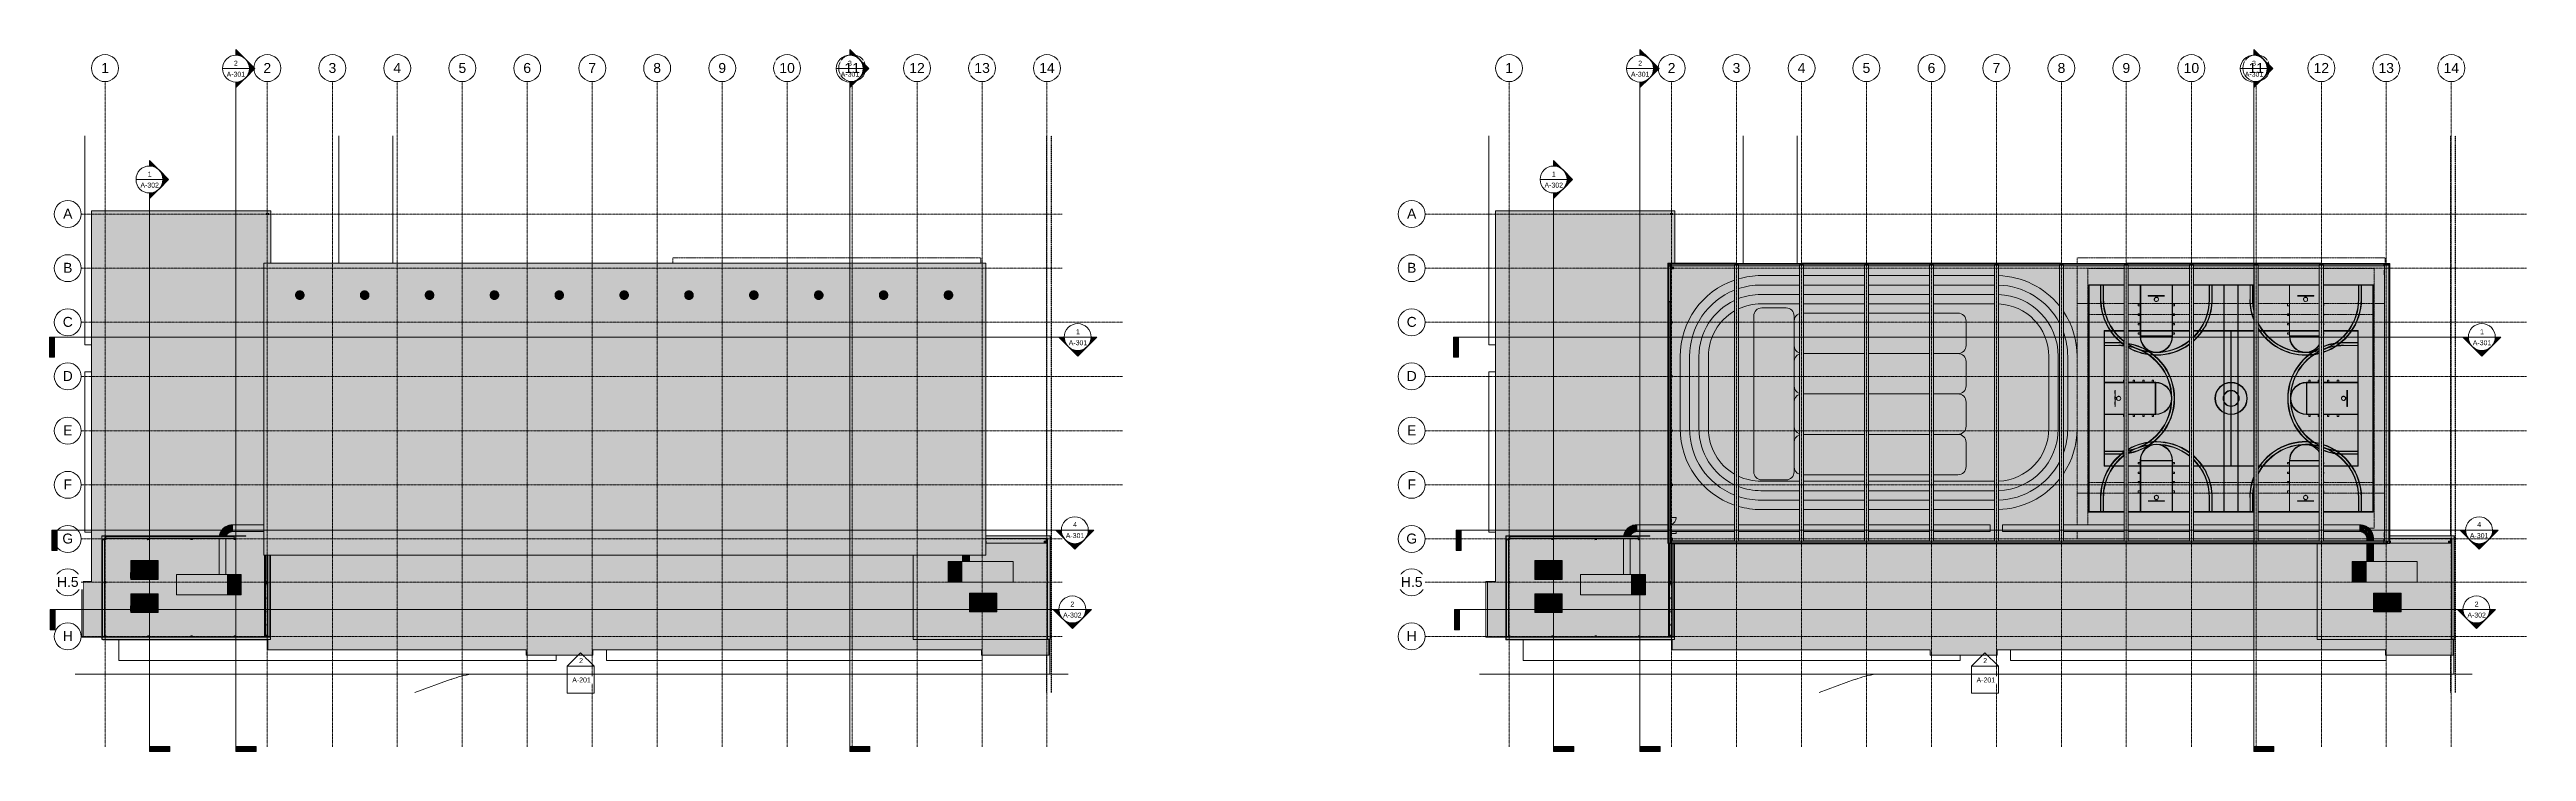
# Model space of a CAD drawing. Header units: inches. Extents: x 21826 to 32862, y -23296 to -20170.
import ezdxf

# ---------------------------------------------------------------- set-up
doc = ezdxf.new("R2010")
doc.units = ezdxf.units.IN
doc.header["$MEASUREMENT"] = 0
for name, pattern in [('Dash', [0.25, 0.125, -0.125]), ('Dash 1_16_', [0.125, 0.0625, -0.0625]), ('Grid Line 1_2_', [0.875, 0.5, -0.125, 0.125, -0.125]), ('Hidden', [0.28125, 0.1875, -0.09375])]:
    doc.linetypes.add(name, pattern=pattern)
for name, color, linetype, lineweight in [('A-DOOR', 31, 'Continuous', 9), ('A-FLOR-CLRS', 90, 'Dash 1_16_', 9), ('A-FLOR-OTLN', 90, 'Continuous', 9), ('A-GENM', 13, 'Continuous', 9), ('A-GLAZ-CWMG', 51, 'Continuous', 9), ('A-PROP-SBCK', 71, 'Hidden', 25), ('A-ROOF', 132, 'Continuous', 9), ('A-ROOF-OTLN', 132, 'Continuous', 9), ('A-WALL', 113, 'Continuous', 9), ('A-WALL-PATT', 111, 'Continuous', 25), ('C-BLDG-PADS', 91, 'Continuous', 9), ('C-TOPO', 7, 'Continuous', 9), ('Conc', 7, 'Continuous', 9), ('EOP-PR', 4, 'Continuous', 9), ('G-ANNO-SYMB', 111, 'Continuous', 9), ('G-IMPT', 8, 'Continuous', 9), ('I-WALL', 2, 'Continuous', 9), ('L-SITE-WALL', 31, 'Continuous', 9), ('M-EQPM', 50, 'Continuous', 9), ('M-HVAC-DUCT', 70, 'Continuous', 9), ('Q-CASE', 31, 'Continuous', 9), ('Q-SPCQ', 91, 'Continuous', 9), ('Q-SPCQ-HDLN', 91, 'Dash', 9), ('S-BEAM', 12, 'Continuous', 9), ('S-COLS', 52, 'Continuous', 9), ('S-GRID', 1, 'Continuous', 9), ('S-GRID-IDEN', 1, 'Continuous', 9)]:
    doc.layers.add(name, color=color, linetype=linetype, lineweight=lineweight)
doc.styles.add('Arial', font='arial.ttf', dxfattribs={"height": 44.258982})
doc.styles.add('Arial_1', font='arial.ttf', dxfattribs={"height": 22.129491})
pattern_1 = [(45, (6256.24, 0), (-23.758788, 23.758788), []), (45, (6256.24, 36), (-23.758788, 23.758788), [])]
pattern_2 = [(0, (6256.24, 0), (0, 30), []), (90, (6256.24, 0), (-30, 2e-15), [])]

msp = doc.modelspace()

# ---------------------------------------------------------------- texts
at = {"layer": 'G-ANNO-SYMB', "char_height": 22.1, "attachment_point": 2, "line_spacing_factor": 0.938532, "style": 'Arial_1'}
for s, insert, width in [('A-301', (22656, -20269), 98.28), ('2', (22656, -20220), 20.52), ('A-301', (28913, -20269), 98.28), ('2', (28913, -20220), 20.52), ('1', (22272, -20714), 20.52), ('1', (28528, -20714), 20.52), ('A-302', (22272, -20763), 98.28), ('A-302', (28528, -20763), 98.28), ('A-301', (26408, -21465), 98.28), ('1', (26408, -21416), 20.52), ('A-301', (32664, -21465), 98.28), ('1', (32664, -21416), 20.52), ('4', (26395, -22275), 20.52), ('4', (32651, -22275), 20.52), ('A-301', (26395, -22324), 98.28), ('A-301', (32651, -22324), 98.28), ('A-302', (26383, -22678), 98.28), ('2', (26383, -22629), 20.52), ('A-302', (32640, -22678), 98.28), ('2', (32640, -22629), 20.52)]:
    msp.add_mtext(s, dxfattribs=dict(at, insert=insert, width=width))

# ---------------------------------------------------------------- blocks, each defined once
blk = doc.blocks.new('W-Wide Flange - W21X166-773988-Roof Plan')
at = {"layer": 'S-BEAM'}
for points in [[(26258, -22361), (26263, -22360), (26263, -22360), (26258, -22360), (26258, -22360)], [(26271, -22369), (26271, -22360), (26258, -22361), (26258, -22369), (26260, -22369)], [(26263, -22360), (26264, -22360), (26264, -22360), (26263, -22360), (26263, -22360)], [(26264, -22360), (26265, -22360), (26265, -22360), (26264, -22360)], [(26265, -22360), (26265, -22360), (26265, -22360)], [(26265, -22360), (26266, -22360), (26266, -22360), (26265, -22360), (26265, -22360)], [(26266, -22360), (26267, -22360), (26267, -22360), (26266, -22360), (26266, -22360)], [(26271, -22369), (26271, -22369), (26271, -22366)]]:
    blk.add_hatch(color=256, dxfattribs=at).paths.add_polyline_path(points, flags=0)
for p, q in [((26258, -22360), (26263, -22360)), ((26263, -22360), (26258, -22361)), ((26258, -22361), (26271, -22360)), ((26267, -22360), (26258, -22360)), ((26258, -22360), (26258, -22360)), ((26258, -22360), (26258, -22361)), ((26258, -22361), (26258, -22361)), ((26258, -22369), (26258, -22361)), ((26264, -22360), (26264, -22360)), ((26265, -22360), (26265, -22360)), ((26271, -22360), (26266, -22360)), ((26266, -22360), (26267, -22360)), ((26271, -22360), (26271, -22360)), ((26271, -22369), (26271, -22360))]:
    blk.add_line(p, q, dxfattribs=at)
for centre, start_param, end_param in [((26263, -22360), 0, 1.570207), ((26263, -22360), 4.7118, 6.282596), ((26266, -22360), 3.141593, 4.7118), ((26266, -22360), 1.570207, 3.141003)]:
    blk.add_ellipse(centre, major_axis=(0.89, 0.013), ratio=0.041626, start_param=start_param, end_param=end_param, dxfattribs=at)
blk = doc.blocks.new('Casework 3 - Casework 1-483541-Roof Plan')
at = {"layer": 'Q-CASE'}
blk.add_hatch(color=256, dxfattribs=at).paths.add_polyline_path([(25834, -22384), (25842, -22384), (25842, -22382), (25834, -22382)], flags=0)
for p, q in [((25834, -22384), (25842, -22384)), ((25842, -22384), (25842, -22382))]:
    blk.add_line(p, q, dxfattribs=at)
blk = doc.blocks.new('Girt_C - 8_D-747001-Roof Plan')
at = {"layer": 'S-BEAM'}
for points in [[(26267, -22360), (26268, -22360), (26268, -22348), (26267, -22348), (26267, -22360)], [(26271, -22369), (26273, -22369), (26273, -22348), (26268, -22348), (26268, -22360), (26271, -22360), (26271, -22369)]]:
    blk.add_hatch(color=256, dxfattribs=at).paths.add_polyline_path(points, flags=0)
for p, q in [((26267, -22348), (26267, -22360)), ((26267, -22348), (26268, -22348)), ((26268, -22348), (26273, -22348))]:
    blk.add_line(p, q, dxfattribs=at)
blk = doc.blocks.new('turbine vent - turbine vent-625927-Roof Plan')
at = {"layer": 'A-GENM'}
for points in [[(25831, -21283), (25831, -21245), (25828, -21245), (25825, -21246), (25822, -21247), (25819, -21249), (25818, -21250), (25816, -21253), (25815, -21254), (25813, -21257), (25813, -21259), (25812, -21262), (25812, -21264), (25812, -21267), (25813, -21270), (25814, -21272), (25815, -21274), (25817, -21276), (25817, -21277), (25820, -21280), (25822, -21281), (25825, -21282), (25827, -21283), (25828, -21283)], [(25831, -21283), (25834, -21283), (25838, -21282), (25840, -21281), (25842, -21279), (25845, -21277), (25846, -21276), (25848, -21273), (25848, -21271), (25849, -21269), (25850, -21267), (25850, -21264), (25850, -21262), (25849, -21258), (25848, -21256), (25847, -21254), (25846, -21252), (25843, -21250), (25842, -21249), (25840, -21247), (25837, -21246), (25833, -21245), (25831, -21245), (25831, -21283)]]:
    blk.add_hatch(color=256, dxfattribs=at).paths.add_polyline_path(points, flags=0)
at = {"layer": 'A-GENM', "flags": 128}
for points in [[(25831, -21245), (25830, -21245), (25829, -21245), (25829, -21245), (25828, -21245), (25827, -21245), (25826, -21246), (25826, -21246), (25825, -21246), (25824, -21246), (25823, -21247), (25823, -21247), (25822, -21247), (25821, -21248), (25821, -21248), (25820, -21248), (25820, -21249), (25819, -21249), (25818, -21250), (25818, -21250), (25817, -21251), (25817, -21251), (25816, -21252), (25816, -21253), (25815, -21253), (25815, -21254), (25815, -21254), (25814, -21255), (25814, -21256), (25813, -21256), (25813, -21257), (25813, -21258), (25813, -21259), (25812, -21259), (25812, -21260), (25812, -21261), (25812, -21262), (25812, -21262), (25812, -21263), (25812, -21264), (25812, -21265), (25812, -21265), (25812, -21266), (25812, -21267), (25812, -21268), (25812, -21268), (25813, -21269), (25813, -21270), (25813, -21271), (25813, -21271), (25814, -21272), (25814, -21273), (25814, -21273), (25815, -21274), (25815, -21275), (25816, -21275), (25816, -21276), (25816, -21276), (25817, -21277), (25818, -21278), (25818, -21278), (25819, -21279), (25819, -21279), (25820, -21280), (25820, -21280), (25821, -21280), (25822, -21281), (25822, -21281), (25823, -21281), (25824, -21282), (25825, -21282), (25825, -21282), (25826, -21282), (25827, -21283), (25827, -21283), (25828, -21283), (25829, -21283), (25830, -21283), (25830, -21283), (25831, -21283)], [(25831, -21283), (25832, -21283), (25832, -21283), (25833, -21283), (25834, -21283), (25835, -21283), (25835, -21283), (25836, -21282), (25837, -21282), (25838, -21282), (25838, -21282), (25839, -21281), (25840, -21281), (25840, -21281), (25841, -21280), (25842, -21280), (25842, -21279), (25843, -21279), (25843, -21278), (25844, -21278), (25845, -21277), (25845, -21277), (25846, -21276), (25846, -21276), (25846, -21275), (25847, -21274), (25847, -21274), (25848, -21273), (25848, -21272), (25848, -21272), (25849, -21271), (25849, -21270), (25849, -21270), (25849, -21269), (25849, -21268), (25850, -21267), (25850, -21267), (25850, -21266), (25850, -21265), (25850, -21264), (25850, -21264), (25850, -21263), (25850, -21262), (25850, -21261), (25850, -21260), (25849, -21260), (25849, -21259), (25849, -21258), (25849, -21258), (25848, -21257), (25848, -21256), (25848, -21255), (25847, -21255), (25847, -21254), (25847, -21254), (25846, -21253), (25846, -21252), (25845, -21252), (25845, -21251), (25844, -21251), (25844, -21250), (25843, -21250), (25843, -21249), (25842, -21249), (25841, -21248), (25841, -21248), (25840, -21247), (25839, -21247), (25839, -21247), (25838, -21246), (25837, -21246), (25837, -21246), (25836, -21246), (25835, -21246), (25834, -21245), (25834, -21245), (25833, -21245), (25832, -21245), (25831, -21245), (25831, -21245)]]:
    blk.add_lwpolyline(points, dxfattribs=at)
blk = doc.blocks.new('W-Wide Flange - W21X166-807738-Roof Plan')
at = {"layer": 'S-BEAM'}
h = blk.add_hatch(color=256, dxfattribs=at)
h.paths.add_polyline_path([(22792, -22549), (22792, -22537), (22788, -22537), (22788, -22549)], flags=0)
h.paths.add_polyline_path([(22783, -22549), (22783, -22537), (22783, -22537), (22783, -22549)], flags=0)
for points in [[(22793, -22542), (22793, -22542), (22793, -22537), (22792, -22537), (22792, -22542)], [(22793, -22543), (22793, -22542), (22793, -22542), (22792, -22542), (22792, -22543)], [(22793, -22544), (22793, -22543), (22792, -22543), (22792, -22544), (22793, -22544)], [(22793, -22549), (22793, -22544), (22792, -22544), (22792, -22549)]]:
    blk.add_hatch(color=256, dxfattribs=at).paths.add_polyline_path(points, flags=0)
h = blk.add_hatch(color=256, dxfattribs=at)
h.paths.add_polyline_path([(22793, -22549), (22793, -22549), (22793, -22544)], flags=0)
h.paths.add_polyline_path([(22792, -22543), (22793, -22543), (22793, -22543), (22792, -22543)], flags=0)
for p, q in [((22783, -22537), (22783, -22537)), ((22783, -22549), (22783, -22549)), ((22788, -22537), (22792, -22537)), ((22788, -22549), (22792, -22549)), ((22792, -22542), (22792, -22537)), ((22792, -22537), (22792, -22537)), ((22792, -22537), (22792, -22549)), ((22793, -22537), (22792, -22537)), ((22793, -22543), (22792, -22543)), ((22792, -22543), (22793, -22543)), ((22792, -22549), (22792, -22544)), ((22792, -22549), (22792, -22549)), ((22792, -22549), (22793, -22549)), ((22793, -22537), (22793, -22542)), ((22793, -22549), (22793, -22537)), ((22793, -22537), (22793, -22537)), ((22793, -22544), (22793, -22549)), ((22793, -22549), (22793, -22549))]:
    blk.add_line(p, q, dxfattribs=at)
for centre, start_param, end_param in [((22792, -22542), 1.570796, 3.141593), ((22792, -22544), 0, 1.570796), ((22793, -22542), 3.141593, 4.712389), ((22793, -22544), 4.712389, 6.283185)]:
    blk.add_ellipse(centre, major_axis=(0, 0.89), ratio=0.041631, start_param=start_param, end_param=end_param, dxfattribs=at)
blk = doc.blocks.new('W-Wide Flange - W21X166-807736-Roof Plan')
at = {"layer": 'S-BEAM'}
h = blk.add_hatch(color=256, dxfattribs=at)
h.paths.add_polyline_path([(22783, -22787), (22783, -22778), (22783, -22778), (22783, -22787)], flags=0)
h.paths.add_polyline_path([(22788, -22787), (22792, -22787), (22792, -22778), (22788, -22778), (22788, -22782)], flags=0)
for points in [[(22793, -22783), (22793, -22783), (22793, -22778), (22792, -22778), (22792, -22783)], [(22793, -22784), (22793, -22783), (22793, -22783), (22792, -22783), (22792, -22784)], [(22793, -22786), (22793, -22785), (22792, -22785), (22792, -22786), (22793, -22786)], [(22792, -22787), (22793, -22787), (22793, -22786), (22792, -22786)]]:
    blk.add_hatch(color=256, dxfattribs=at).paths.add_polyline_path(points, flags=0)
h = blk.add_hatch(color=256, dxfattribs=at)
h.paths.add_polyline_path([(22792, -22787), (22792, -22787), (22792, -22782)], flags=0)
h.paths.add_polyline_path([(22792, -22785), (22793, -22785), (22793, -22784), (22792, -22784)], flags=0)
for p, q in [((22783, -22778), (22783, -22778)), ((22788, -22778), (22792, -22778)), ((22792, -22783), (22792, -22778)), ((22792, -22778), (22792, -22778)), ((22792, -22778), (22792, -22787)), ((22793, -22778), (22792, -22778)), ((22793, -22784), (22792, -22784)), ((22792, -22785), (22793, -22785)), ((22792, -22787), (22792, -22786)), ((22793, -22778), (22793, -22783)), ((22793, -22787), (22793, -22778)), ((22793, -22778), (22793, -22778)), ((22793, -22786), (22793, -22787))]:
    blk.add_line(p, q, dxfattribs=at)
for centre, start_param, end_param in [((22792, -22783), 1.570796, 3.141593), ((22792, -22786), 0, 1.570796), ((22793, -22783), 3.141593, 4.712389), ((22793, -22786), 4.712389, 6.283185)]:
    blk.add_ellipse(centre, major_axis=(0, 0.89), ratio=0.041631, start_param=start_param, end_param=end_param, dxfattribs=at)
blk = doc.blocks.new('Trane - 20-75 Ton Packaged Ind Rooftop DX Cooling Only and Extended Casing TAG_SXHLF20_ 0210035350 - PL_AS_HF001102-e2b63efd-16e1-40f1-8521-6466c1d8891c_dwg_Trane-SXHLF20-700801-Roof Plan')
at = {"layer": 'G-IMPT'}
for points in [[(102, -1), (227, -1), (227, 90), (-1, 90), (-1, -1)], [(288, -1), (288, 90), (227, 90), (227, 89), (287, 89), (287, 0), (227, 0), (227, -1), (287, -1)], [(256, 56), (259, 56), (261, 57), (264, 58), (266, 59), (268, 61), (269, 63), (270, 65), (271, 68), (271, 70), (271, 73), (270, 75), (269, 78), (268, 80), (266, 81), (264, 83), (261, 84), (259, 84), (256, 84), (253, 84), (251, 83), (249, 81), (247, 80), (245, 78), (244, 75), (244, 73), (243, 70), (244, 68), (244, 65), (245, 63), (247, 61), (249, 59), (251, 58), (253, 57)], [(259, 14), (261, 15), (264, 16), (266, 17), (268, 19), (269, 21), (270, 23), (271, 26), (271, 28), (271, 31), (270, 33), (269, 35), (268, 38), (266, 39), (264, 41), (261, 42), (259, 42), (256, 42), (253, 42), (251, 41), (249, 39), (247, 38), (245, 35), (244, 33), (244, 31), (243, 28), (244, 26), (244, 23), (245, 21), (247, 19), (249, 17), (251, 16), (253, 15), (256, 14)]]:
    blk.add_hatch(color=256, dxfattribs=at).paths.add_polyline_path(points, flags=0)
h = blk.add_hatch(color=256, dxfattribs=at)
h.paths.add_polyline_path([(227, 0), (287, 0), (287, 89), (227, 89), (227, 29)], flags=0)
h.paths.add_polyline_path([(259, 14), (256, 14), (253, 15), (251, 16), (249, 17), (247, 19), (245, 21), (244, 23), (244, 26), (243, 28), (244, 31), (244, 33), (245, 35), (247, 38), (249, 39), (251, 41), (253, 42), (256, 42), (259, 42), (261, 42), (264, 41), (266, 39), (268, 38), (269, 35), (270, 33), (271, 31), (271, 28), (271, 26), (270, 23), (269, 21), (268, 19), (266, 17), (264, 16), (261, 15)], flags=0)
h.paths.add_polyline_path([(257, 56), (256, 56), (253, 57), (251, 58), (249, 59), (247, 61), (245, 63), (244, 65), (244, 68), (243, 70), (244, 73), (244, 75), (245, 78), (247, 80), (249, 81), (251, 83), (253, 84), (256, 84), (259, 84), (261, 84), (264, 83), (266, 81), (268, 80), (269, 78), (270, 75), (271, 73), (271, 70), (271, 68), (270, 65), (269, 63), (268, 61), (266, 59), (264, 58), (261, 57), (259, 56)], flags=0)
for p, q in [((-1, -1), (-1, 90)), ((-1, -1), (-1, 90)), ((-1, 90), (227, 90)), ((227, 90), (288, 90)), ((227, 90), (227, 89)), ((287, 89), (227, 89)), ((227, 89), (227, 0)), ((287, 0), (287, 89)), ((288, -1), (288, 90)), ((227, -1), (-1, -1)), ((227, 0), (227, -1)), ((227, 0), (287, 0)), ((288, -1), (227, -1))]:
    blk.add_line(p, q, dxfattribs=at)
for centre, start, end in [((257, 70), 0, 180), ((257, 70), 180, 0), ((257, 28), 0, 180), ((257, 28), 180, 0)]:
    blk.add_arc(centre, 14, start, end, dxfattribs=at)
blk = doc.blocks.new('Trane - 20-75 Ton Packaged Ind Rooftop DX Cooling Only and Extended Casing TAG_SXHLF20_ 0210035350 - PL_AS_HF001102-e2b63efd-16e1-40f1-8521-6466c1d8891c_dwg_TRANEBIMLOGO-700802-Roof Plan')
at = {"layer": 'G-IMPT'}
for p, q in [((273, -1), (273, -1)), ((273, -1), (274, -1)), ((273, -1), (273, -1)), ((273, -1), (273, -1)), ((273, -1), (273, -1)), ((274, -1), (273, -1)), ((278, -1), (278, -1))]:
    blk.add_line(p, q, dxfattribs=at)
at = {"layer": 'G-IMPT', "flags": 128}
for points in [[(272, -1), (268, -1), (272, -1)], [(272, -1), (268, -1), (272, -1)], [(271, -1), (268, -1), (271, -1)], [(271, -1), (268, -1), (271, -1)], [(271, -1), (268, -1), (271, -1)], [(272, -1), (268, -1), (272, -1)], [(272, -1), (268, -1), (272, -1)], [(277, -1), (275, -1), (275, -1), (275, -1), (275, -1), (276, -1), (276, -1), (277, -1)], [(279, -1), (279, -1), (279, -1)], [(283, -1), (284, -1), (284, -1), (282, -1), (282, -1), (283, -1), (284, -1), (283, -1), (283, -1), (284, -1), (284, -1), (283, -1)]]:
    blk.add_lwpolyline(points, close=True, dxfattribs=at)
for points in [[(274, -1), (270, -1), (274, -1)], [(273, -1), (270, -1), (273, -1)], [(273, -1), (270, -1), (273, -1)], [(273, -1), (270, -1), (273, -1)], [(273, -1), (270, -1), (273, -1)], [(273, -1), (271, -1), (273, -1)], [(278, -1), (277, -1), (276, -1), (277, -1), (277, -1), (278, -1), (279, -1), (279, -1), (279, -1), (280, -1), (281, -1), (281, -1)], [(278, -1), (277, -1), (277, -1), (278, -1)], [(281, -1), (281, -1), (280, -1), (280, -1), (280, -1), (279, -1), (278, -1), (278, -1)], [(281, -1), (281, -1), (282, -1), (282, -1), (282, -1), (281, -1)]]:
    blk.add_lwpolyline(points, dxfattribs=at)
blk = doc.blocks.new('Trane - 20-75 Ton Packaged Ind Rooftop DX Cooling Only and Extended Casing TAG_SXHLF20_ 0210035350 - PL_AS_HF001102-e2b63efd-16e1-40f1-8521-6466c1d8891c_dwg-700800-Roof Plan')
for name in ['Trane - 20-75 Ton Packaged Ind Rooftop DX Cooling Only and Extended Casing TAG_SXHLF20_ 0210035350 - PL_AS_HF001102-e2b63efd-16e1-40f1-8521-6466c1d8891c_dwg_Trane-SXHLF20-700801-Roof Plan', 'Trane - 20-75 Ton Packaged Ind Rooftop DX Cooling Only and Extended Casing TAG_SXHLF20_ 0210035350 - PL_AS_HF001102-e2b63efd-16e1-40f1-8521-6466c1d8891c_dwg_TRANEBIMLOGO-700802-Roof Plan']:
    blk.add_blockref(name, (0, 0))
blk = doc.blocks.new('Trane - 20-75 Ton Packaged Ind Rooftop DX Cooling Only and Extended Casing TAG_SXHLF20_ 0210035350 - SXHLF20-700809-Roof Plan')
blk.add_blockref('Trane - 20-75 Ton Packaged Ind Rooftop DX Cooling Only and Extended Casing TAG_SXHLF20_ 0210035350 - PL_AS_HF001102-e2b63efd-16e1-40f1-8521-6466c1d8891c_dwg-700800-Roof Plan', (0, 0))
blk = doc.blocks.new('Trane - Packaged Voyager Rooftop System 12_5-25 Ton Gas-Electric Packaged Unit TAG_YHD300_ 1008114931 - PL_AY4V000072-0a482d62-fa2d-4e4c-a01b-d2dd38fd3219_dwg_Trane-YHD300-691629-Roof Plan')
at = {"layer": 'G-IMPT'}
for points in [[(0, 6), (0, 30), (-1, 30), (-1, 6)], [(0, 3), (0, 3), (0, 16)], [(42, 84), (42, 84), (40, 84)], [(54, 0), (54, 84), (53, 84), (53, 0)], [(82, 0), (82, 0), (82, 84), (82, 84), (82, 19)], [(101, 48), (103, 48), (106, 49), (108, 51), (110, 52), (111, 54), (112, 57), (113, 59), (113, 61), (113, 64), (112, 66), (111, 68), (109, 70), (108, 72), (106, 73), (103, 74), (101, 74), (98, 74), (96, 74), (94, 73), (92, 72), (90, 70), (88, 68), (87, 66), (87, 64), (86, 61), (87, 59), (87, 56), (88, 54), (90, 52), (92, 51), (94, 49), (96, 48), (99, 48), (101, 48)], [(100, 15), (101, 15), (102, 16), (103, 16), (105, 16), (106, 17), (107, 17), (109, 19), (109, 19), (110, 20), (111, 21), (111, 22), (112, 23), (112, 24), (113, 27), (113, 28), (113, 29), (113, 29), (113, 31), (113, 32), (112, 33), (112, 34), (111, 36), (110, 36), (109, 37), (109, 38), (108, 39), (107, 40), (105, 40), (103, 41), (103, 41), (101, 42), (101, 42), (98, 42), (98, 42), (96, 41), (95, 41), (94, 40), (93, 40), (92, 39), (91, 38), (90, 37), (88, 36), (88, 35), (87, 33), (87, 33), (87, 31), (87, 31), (86, 29), (86, 28), (87, 27), (87, 26), (87, 24), (88, 23), (88, 22), (89, 21), (90, 20), (91, 19), (91, 18), (92, 17), (94, 17), (95, 16), (96, 16), (97, 16), (98, 15)], [(31, 0), (31, 0), (29, 0)], [(33, 0), (33, 0), (31, 0)], [(51, 0), (51, 0), (34, 0)], [(81, 0), (81, 0), (81, 0)]]:
    blk.add_hatch(color=256, dxfattribs=at).paths.add_polyline_path(points, flags=0)
h = blk.add_hatch(color=256, dxfattribs=at)
h.paths.add_polyline_path([(0, 0), (53, 0), (53, 84), (0, 84), (0, 19)], flags=0)
h.paths.add_polyline_path([(116, 0), (122, 0), (122, 84), (82, 84), (82, 0), (98, 0)], flags=0)
h.paths.add_polyline_path([(82, 0), (82, 84), (54, 84), (54, 0), (81, 0)], flags=0)
h.paths.add_polyline_path([(100, 15), (98, 15), (97, 16), (96, 16), (95, 16), (94, 17), (92, 17), (91, 19), (90, 19), (90, 20), (89, 21), (88, 22), (88, 23), (87, 24), (87, 26), (87, 27), (86, 29), (86, 29), (87, 31), (87, 32), (87, 33), (88, 34), (88, 35), (89, 36), (90, 37), (91, 38), (92, 39), (93, 40), (94, 40), (95, 41), (96, 41), (98, 42), (99, 42), (101, 42), (102, 42), (103, 41), (104, 41), (105, 40), (107, 40), (108, 39), (109, 38), (110, 37), (110, 36), (111, 35), (112, 34), (112, 33), (113, 32), (113, 31), (113, 29), (113, 28), (113, 27), (113, 26), (112, 24), (112, 23), (111, 22), (111, 21), (110, 20), (109, 19), (108, 18), (107, 17), (106, 17), (105, 16), (103, 16), (102, 16), (101, 15)], flags=0)
h.paths.add_polyline_path([(98, 48), (96, 48), (94, 49), (92, 51), (90, 52), (88, 54), (87, 56), (87, 59), (86, 61), (87, 64), (87, 66), (88, 68), (90, 70), (92, 72), (94, 73), (96, 74), (98, 74), (101, 74), (103, 74), (106, 73), (108, 72), (109, 70), (111, 68), (112, 66), (113, 64), (113, 61), (113, 59), (112, 56), (111, 54), (109, 52), (108, 51), (106, 49), (103, 48), (101, 48)], flags=0)
for p, q in [((0, 30), (-1, 30)), ((-1, 30), (-1, 6)), ((0, 6), (-1, 6)), ((0, 84), (53, 84)), ((0, 0), (0, 84)), ((0, 81), (0, 3)), ((0, 6), (0, 30)), ((0, 0), (53, 0)), ((39, 84), (3, 84)), ((42, 84), (40, 84)), ((85, 84), (43, 84)), ((53, 0), (53, 84)), ((54, 84), (53, 84)), ((54, 0), (53, 0)), ((54, 84), (82, 84)), ((54, 0), (54, 84)), ((54, 0), (82, 0)), ((82, 84), (122, 84)), ((82, 84), (82, 84)), ((82, 84), (82, 0)), ((82, 84), (82, 0)), ((82, 0), (122, 0)), ((82, 0), (82, 0)), ((99, 62), (90, 71)), ((99, 29), (90, 38)), ((101, 42), (99, 42)), ((100, 62), (100, 75)), ((109, 71), (100, 62)), ((109, 52), (100, 61)), ((100, 48), (100, 60)), ((100, 29), (100, 42)), ((109, 38), (100, 29)), ((109, 19), (100, 28)), ((100, 15), (100, 28)), ((113, 61), (101, 61)), ((113, 29), (101, 29)), ((122, 84), (122, 0)), ((2, 0), (31, 0)), ((31, 0), (33, 0)), ((34, 0), (51, 0)), ((52, 0), (53, 0)), ((60, 0), (79, 0)), ((80, 0), (81, 0)), ((82, 0), (119, 0))]:
    blk.add_line(p, q, dxfattribs=at)
at = {"layer": 'G-IMPT', "flags": 128}
for points in [[(99, 61), (86, 61)], [(99, 29), (86, 29)], [(99, 61), (90, 52)], [(99, 28), (90, 19)], [(60, 0), (54, 0)]]:
    blk.add_lwpolyline(points, close=True, dxfattribs=at)
at = {"layer": 'G-IMPT'}
for centre, radius in [((100, 61), 13.4), ((100, 29), 13.4), ((100, 61), 12.1), ((100, 29), 12.1), ((100, 61), 10.9), ((100, 29), 10.9), ((100, 61), 9.63), ((100, 29), 9.63), ((100, 61), 8.38), ((100, 29), 8.38), ((100, 61), 7.13), ((100, 29), 7.13), ((100, 61), 5.88), ((100, 29), 5.88), ((100, 61), 4.63), ((100, 29), 4.63), ((100, 61), 2.63), ((100, 29), 2.63), ((100, 61), 0.925), ((100, 29), 0.925)]:
    blk.add_circle(centre, radius, dxfattribs=at)
for centre, radius, start, end in [((100, 61), 13.3, 360, 180), ((100, 61), 13.2, 180, 0), ((100, 29), 13.2, 93.9359, 86.0641)]:
    blk.add_arc(centre, radius, start, end, dxfattribs=at)
blk = doc.blocks.new('Trane - Packaged Voyager Rooftop System 12_5-25 Ton Gas-Electric Packaged Unit TAG_YHD300_ 1008114931 - PL_AY4V000072-0a482d62-fa2d-4e4c-a01b-d2dd38fd3219_dwg-691626-Roof Plan')
blk.add_blockref('Trane - Packaged Voyager Rooftop System 12_5-25 Ton Gas-Electric Packaged Unit TAG_YHD300_ 1008114931 - PL_AY4V000072-0a482d62-fa2d-4e4c-a01b-d2dd38fd3219_dwg_Trane-YHD300-691629-Roof Plan', (0, 0))
blk = doc.blocks.new('Trane - Packaged Voyager Rooftop System 12_5-25 Ton Gas-Electric Packaged Unit TAG_YHD300_ 1008114931 - YHD300-691637-Roof Plan')
blk.add_blockref('Trane - Packaged Voyager Rooftop System 12_5-25 Ton Gas-Electric Packaged Unit TAG_YHD300_ 1008114931 - PL_AY4V000072-0a482d62-fa2d-4e4c-a01b-d2dd38fd3219_dwg-691626-Roof Plan', (0, 0))
blk = doc.blocks.new('Trane - Packaged Voyager Rooftop System 12_5-25 Ton Gas-Electric Packaged Unit TAG_YHD300_ 1008114931 - PL_AY4V000072-0a482d62-fa2d-4e4c-a01b-d2dd38fd3219_dwg_Trane-YHD300-V1-Roof Plan')
at = {"layer": 'G-IMPT'}
for points in [[(0, 6), (0, 30), (-1, 30), (-1, 6)], [(42, 84), (42, 84), (40, 84)], [(54, 0), (54, 84), (53, 84), (53, 0)], [(82, 0), (82, 0), (82, 84), (82, 84), (82, 12)], [(101, 48), (101, 48), (103, 48), (106, 49), (108, 51), (110, 52), (111, 54), (112, 57), (113, 59), (113, 61), (113, 64), (112, 66), (111, 68), (109, 70), (108, 72), (106, 73), (103, 74), (101, 74), (98, 74), (96, 74), (94, 73), (92, 72), (90, 70), (88, 68), (87, 66), (87, 64), (86, 61), (87, 59), (87, 56), (88, 54), (90, 52), (92, 51), (94, 49), (96, 48), (99, 48)], [(100, 15), (101, 15), (102, 16), (103, 16), (105, 16), (106, 17), (107, 17), (108, 18), (109, 19), (110, 20), (111, 22), (111, 22), (112, 23), (112, 24), (113, 27), (113, 28), (113, 28), (113, 29), (113, 31), (113, 32), (112, 33), (112, 34), (111, 36), (110, 36), (109, 37), (109, 38), (108, 39), (107, 40), (104, 41), (103, 41), (103, 41), (101, 42), (101, 42), (98, 42), (98, 42), (96, 41), (95, 41), (94, 40), (93, 40), (92, 39), (91, 38), (90, 37), (88, 36), (88, 35), (87, 33), (87, 33), (87, 31), (87, 31), (86, 29), (86, 28), (87, 27), (87, 25), (87, 24), (88, 23), (88, 22), (89, 21), (90, 20), (90, 19), (91, 18), (92, 17), (94, 17), (95, 16), (96, 16), (97, 16), (98, 15)], [(31, 0), (31, 0), (29, 0)], [(33, 0), (33, 0), (31, 0)], [(51, 0), (51, 0), (34, 0)], [(81, 0), (81, 0), (80, 0)]]:
    blk.add_hatch(color=256, dxfattribs=at).paths.add_polyline_path(points, flags=0)
h = blk.add_hatch(color=256, dxfattribs=at)
h.paths.add_polyline_path([(0, 0), (53, 0), (53, 84), (0, 84), (0, 12)], flags=0)
h.paths.add_polyline_path([(54, 0), (82, 0), (82, 84), (54, 84), (54, 9)], flags=0)
h.paths.add_polyline_path([(122, 0), (122, 84), (82, 84), (82, 0), (116, 0)], flags=0)
h.paths.add_polyline_path([(100, 15), (98, 15), (97, 16), (96, 16), (95, 16), (94, 17), (92, 17), (91, 18), (90, 19), (90, 20), (89, 21), (88, 22), (88, 23), (87, 24), (87, 26), (87, 27), (86, 28), (86, 29), (87, 31), (87, 32), (87, 33), (88, 34), (88, 35), (89, 36), (90, 37), (91, 38), (92, 39), (93, 40), (95, 41), (95, 41), (96, 41), (98, 42), (99, 42), (101, 42), (102, 42), (103, 41), (104, 41), (105, 40), (107, 40), (108, 39), (109, 38), (110, 37), (110, 36), (111, 35), (112, 34), (112, 33), (113, 31), (113, 31), (113, 29), (113, 28), (113, 27), (113, 26), (112, 24), (112, 23), (111, 22), (111, 21), (110, 20), (109, 19), (108, 18), (107, 17), (106, 17), (105, 16), (103, 16), (102, 16), (101, 15)], flags=0)
h.paths.add_polyline_path([(101, 48), (98, 48), (96, 48), (94, 49), (92, 51), (90, 52), (88, 54), (87, 56), (87, 59), (86, 61), (87, 64), (87, 66), (88, 68), (90, 70), (92, 72), (94, 73), (96, 74), (98, 74), (101, 74), (103, 74), (106, 73), (108, 72), (110, 70), (111, 68), (112, 66), (113, 64), (113, 61), (113, 59), (112, 56), (111, 54), (109, 52), (108, 51), (106, 49), (103, 48)], flags=0)
for p, q in [((0, 30), (-1, 30)), ((-1, 30), (-1, 6)), ((0, 6), (-1, 6)), ((0, 84), (53, 84)), ((0, 0), (0, 84)), ((0, 81), (0, 3)), ((0, 6), (0, 30)), ((0, 0), (53, 0)), ((39, 84), (3, 84)), ((42, 84), (40, 84)), ((85, 84), (43, 84)), ((53, 0), (53, 84)), ((54, 84), (53, 84)), ((54, 0), (53, 0)), ((54, 84), (82, 84)), ((54, 0), (54, 84)), ((54, 0), (82, 0)), ((82, 84), (122, 84)), ((82, 84), (82, 84)), ((82, 84), (82, 0)), ((82, 84), (82, 0)), ((82, 0), (122, 0)), ((82, 0), (82, 0)), ((99, 62), (90, 71)), ((99, 29), (90, 38)), ((101, 42), (99, 42)), ((100, 62), (100, 75)), ((109, 71), (100, 62)), ((109, 52), (100, 61)), ((100, 48), (100, 60)), ((100, 29), (100, 42)), ((109, 38), (100, 29)), ((109, 19), (100, 28)), ((100, 15), (100, 28)), ((113, 61), (101, 61)), ((113, 29), (101, 29)), ((122, 84), (122, 0)), ((2, 0), (31, 0)), ((31, 0), (33, 0)), ((34, 0), (51, 0)), ((52, 0), (53, 0)), ((60, 0), (79, 0)), ((80, 0), (81, 0)), ((82, 0), (119, 0))]:
    blk.add_line(p, q, dxfattribs=at)
at = {"layer": 'G-IMPT', "flags": 128}
for points in [[(99, 61), (86, 61)], [(99, 29), (86, 29)], [(99, 61), (90, 52)], [(99, 28), (90, 19)], [(60, 0), (54, 0)]]:
    blk.add_lwpolyline(points, close=True, dxfattribs=at)
at = {"layer": 'G-IMPT'}
for centre, radius in [((100, 61), 13.4), ((100, 29), 13.4), ((100, 61), 12.1), ((100, 29), 12.1), ((100, 61), 10.9), ((100, 29), 10.9), ((100, 61), 9.63), ((100, 29), 9.63), ((100, 61), 8.38), ((100, 29), 8.38), ((100, 61), 7.13), ((100, 29), 7.13), ((100, 61), 5.88), ((100, 29), 5.88), ((100, 61), 4.63), ((100, 29), 4.63), ((100, 61), 2.63), ((100, 29), 2.63), ((100, 61), 0.925), ((100, 29), 0.925)]:
    blk.add_circle(centre, radius, dxfattribs=at)
for centre, radius, start, end in [((100, 61), 13.3, 360, 180), ((100, 61), 13.2, 180, 0), ((100, 29), 13.2, 93.9359, 86.0641)]:
    blk.add_arc(centre, radius, start, end, dxfattribs=at)
blk = doc.blocks.new('Trane - Packaged Voyager Rooftop System 12_5-25 Ton Gas-Electric Packaged Unit TAG_YHD300_ 1008114931 - PL_AY4V000072-0a482d62-fa2d-4e4c-a01b-d2dd38fd3219_dwg-V2-Roof Plan')
blk.add_blockref('Trane - Packaged Voyager Rooftop System 12_5-25 Ton Gas-Electric Packaged Unit TAG_YHD300_ 1008114931 - PL_AY4V000072-0a482d62-fa2d-4e4c-a01b-d2dd38fd3219_dwg_Trane-YHD300-V1-Roof Plan', (0, 0))
blk = doc.blocks.new('Trane - Packaged Voyager Rooftop System 12_5-25 Ton Gas-Electric Packaged Unit TAG_YHD300_ 1008114931 - YHD300-V3-Roof Plan')
blk.add_blockref('Trane - Packaged Voyager Rooftop System 12_5-25 Ton Gas-Electric Packaged Unit TAG_YHD300_ 1008114931 - PL_AY4V000072-0a482d62-fa2d-4e4c-a01b-d2dd38fd3219_dwg-V2-Roof Plan', (0, 0))
blk = doc.blocks.new('Trane - 20-75 Ton Packaged Ind Rooftop DX Cooling Only and Extended Casing TAG_SXHLF20_ 0210035350 - PL_AS_HF001102-e2b63efd-16e1-40f1-8521-6466c1d8891c_dwg_Trane-SXHLF20-V4-Roof Plan')
at = {"layer": 'G-IMPT'}
for points in [[(-1, 90), (-1, 90), (-1, 90)], [(31, 90), (-1, 90), (-1, -1), (227, -1), (227, 90), (169, 90)], [(227, 90), (227, 89), (287, 89), (287, 0), (227, 0), (227, -1), (288, -1), (288, 90), (238, 90)], [(256, 84), (253, 84), (251, 83), (249, 81), (247, 80), (245, 78), (244, 75), (244, 73), (243, 70), (244, 68), (244, 65), (245, 63), (247, 61), (249, 59), (251, 58), (253, 57), (256, 56), (259, 56), (261, 57), (264, 58), (266, 59), (268, 61), (269, 63), (270, 65), (271, 68), (271, 70), (271, 73), (270, 75), (269, 78), (268, 80), (266, 81), (264, 83), (261, 84), (259, 84)], [(256, 42), (253, 42), (251, 41), (249, 39), (247, 38), (245, 35), (244, 33), (244, 31), (243, 28), (244, 26), (244, 23), (245, 21), (247, 19), (249, 17), (251, 16), (253, 15), (256, 14), (259, 14), (261, 15), (264, 16), (266, 17), (268, 19), (269, 21), (270, 23), (271, 26), (271, 28), (271, 31), (270, 33), (269, 35), (268, 38), (266, 39), (264, 41), (261, 42), (259, 42)]]:
    blk.add_hatch(color=256, dxfattribs=at).paths.add_polyline_path(points, flags=0)
h = blk.add_hatch(color=256, dxfattribs=at)
h.paths.add_polyline_path([(287, 89), (227, 89), (227, 0), (287, 0), (287, 83)], flags=0)
h.paths.add_polyline_path([(256, 84), (259, 84), (261, 84), (264, 83), (266, 81), (268, 80), (269, 78), (270, 75), (271, 73), (271, 70), (271, 68), (270, 65), (269, 63), (268, 61), (266, 59), (264, 58), (261, 57), (259, 56), (256, 56), (253, 57), (251, 58), (249, 59), (247, 61), (245, 63), (244, 65), (244, 68), (243, 70), (244, 73), (244, 75), (245, 78), (247, 80), (249, 81), (251, 83), (253, 84)], flags=0)
h.paths.add_polyline_path([(256, 42), (259, 42), (261, 42), (264, 41), (266, 39), (268, 38), (269, 35), (270, 33), (271, 31), (271, 28), (271, 26), (270, 23), (269, 21), (268, 19), (266, 17), (264, 16), (261, 15), (259, 14), (256, 14), (253, 15), (251, 16), (249, 17), (247, 19), (245, 21), (244, 23), (244, 26), (243, 28), (244, 31), (244, 33), (245, 35), (247, 38), (249, 39), (251, 41), (253, 42)], flags=0)
for p, q in [((-1, -1), (-1, 90)), ((-1, -1), (-1, 90)), ((-1, 90), (227, 90)), ((227, 90), (288, 90)), ((227, 90), (227, 89)), ((287, 89), (227, 89)), ((227, 89), (227, 0)), ((287, 0), (287, 89)), ((288, -1), (288, 90)), ((227, -1), (-1, -1)), ((227, 0), (227, -1)), ((227, 0), (287, 0)), ((288, -1), (227, -1))]:
    blk.add_line(p, q, dxfattribs=at)
for centre, start, end in [((257, 70), 0, 180), ((257, 70), 180, 0), ((257, 28), 0, 180), ((257, 28), 180, 0)]:
    blk.add_arc(centre, 14, start, end, dxfattribs=at)
blk = doc.blocks.new('Trane - 20-75 Ton Packaged Ind Rooftop DX Cooling Only and Extended Casing TAG_SXHLF20_ 0210035350 - PL_AS_HF001102-e2b63efd-16e1-40f1-8521-6466c1d8891c_dwg-V5-Roof Plan')
for name in ['Trane - 20-75 Ton Packaged Ind Rooftop DX Cooling Only and Extended Casing TAG_SXHLF20_ 0210035350 - PL_AS_HF001102-e2b63efd-16e1-40f1-8521-6466c1d8891c_dwg_Trane-SXHLF20-V4-Roof Plan', 'Trane - 20-75 Ton Packaged Ind Rooftop DX Cooling Only and Extended Casing TAG_SXHLF20_ 0210035350 - PL_AS_HF001102-e2b63efd-16e1-40f1-8521-6466c1d8891c_dwg_TRANEBIMLOGO-700802-Roof Plan']:
    blk.add_blockref(name, (0, 0))
blk = doc.blocks.new('Trane - 20-75 Ton Packaged Ind Rooftop DX Cooling Only and Extended Casing TAG_SXHLF20_ 0210035350 - SXHLF20-V6-Roof Plan')
blk.add_blockref('Trane - 20-75 Ton Packaged Ind Rooftop DX Cooling Only and Extended Casing TAG_SXHLF20_ 0210035350 - PL_AS_HF001102-e2b63efd-16e1-40f1-8521-6466c1d8891c_dwg-V5-Roof Plan', (0, 0))
blk = doc.blocks.new('Trane - Packaged Voyager Rooftop System 12_5-25 Ton Gas-Electric Packaged Unit TAG_YHD300_ 1008114931 - PL_AY4V000072-0a482d62-fa2d-4e4c-a01b-d2dd38fd3219_dwg_Trane-YHD300-V7-Roof Plan')
at = {"layer": 'G-IMPT'}
for points in [[(0, 6), (0, 30), (-1, 30), (-1, 6)], [(42, 84), (42, 84), (40, 84)], [(53, 0), (54, 0), (54, 84), (53, 84), (53, 9)], [(82, 0), (82, 0), (82, 84), (82, 84), (82, 9)], [(101, 48), (103, 48), (106, 49), (108, 51), (110, 52), (111, 54), (112, 57), (113, 59), (113, 61), (113, 64), (112, 66), (111, 68), (109, 70), (108, 72), (106, 73), (103, 74), (101, 74), (98, 74), (96, 74), (94, 73), (92, 72), (90, 70), (88, 68), (87, 66), (87, 64), (86, 61), (87, 59), (87, 56), (88, 54), (90, 52), (92, 51), (94, 49), (96, 48), (99, 48), (101, 48)], [(100, 15), (101, 15), (102, 16), (103, 16), (105, 16), (106, 17), (107, 17), (108, 18), (109, 19), (110, 20), (111, 21), (111, 22), (112, 23), (112, 24), (113, 27), (113, 28), (113, 28), (113, 29), (113, 31), (113, 32), (112, 33), (112, 34), (111, 36), (110, 36), (109, 38), (109, 38), (108, 39), (107, 40), (105, 40), (103, 41), (103, 41), (101, 42), (101, 42), (98, 42), (98, 42), (96, 41), (95, 41), (93, 40), (93, 40), (92, 39), (91, 38), (90, 37), (88, 36), (88, 35), (87, 33), (87, 33), (87, 31), (87, 31), (86, 29), (86, 28), (87, 27), (87, 26), (87, 24), (88, 23), (88, 22), (89, 21), (90, 20), (90, 19), (91, 18), (93, 17), (94, 17), (95, 16), (96, 16), (97, 16), (98, 15)], [(31, 0), (31, 0), (24, 0)], [(33, 0), (33, 0), (31, 0)], [(51, 0), (51, 0), (41, 0)], [(81, 0), (81, 0), (80, 0)]]:
    blk.add_hatch(color=256, dxfattribs=at).paths.add_polyline_path(points, flags=0)
h = blk.add_hatch(color=256, dxfattribs=at)
h.paths.add_polyline_path([(0, 0), (53, 0), (53, 84), (0, 84), (0, 9)], flags=0)
h.paths.add_polyline_path([(122, 0), (122, 84), (82, 84), (82, 0), (111, 0)], flags=0)
h.paths.add_polyline_path([(54, 0), (82, 0), (82, 84), (54, 84), (54, 9)], flags=0)
h.paths.add_polyline_path([(100, 15), (98, 15), (97, 16), (96, 16), (95, 16), (93, 17), (92, 17), (91, 18), (90, 19), (90, 20), (89, 21), (88, 22), (88, 23), (87, 24), (87, 26), (87, 27), (86, 28), (86, 29), (87, 31), (87, 32), (87, 33), (88, 34), (88, 35), (89, 36), (90, 37), (91, 38), (92, 39), (93, 40), (94, 40), (95, 41), (96, 41), (98, 42), (99, 42), (101, 42), (102, 42), (103, 41), (104, 41), (105, 40), (107, 40), (108, 39), (109, 38), (110, 37), (111, 36), (111, 35), (112, 34), (112, 33), (113, 32), (113, 31), (113, 29), (113, 28), (113, 27), (113, 26), (112, 24), (112, 23), (111, 22), (111, 21), (110, 20), (109, 19), (108, 18), (107, 17), (106, 17), (105, 16), (103, 16), (102, 16), (101, 15)], flags=0)
h.paths.add_polyline_path([(98, 48), (96, 48), (94, 49), (92, 51), (90, 52), (88, 54), (87, 56), (87, 59), (86, 61), (87, 64), (87, 66), (88, 68), (90, 70), (92, 72), (94, 73), (96, 74), (98, 74), (101, 74), (103, 74), (106, 73), (108, 72), (109, 70), (111, 68), (112, 66), (113, 64), (113, 61), (113, 59), (112, 56), (111, 54), (109, 52), (108, 51), (106, 49), (103, 48), (101, 48)], flags=0)
for p, q in [((0, 30), (-1, 30)), ((-1, 30), (-1, 6)), ((0, 6), (-1, 6)), ((0, 84), (53, 84)), ((0, 0), (0, 84)), ((0, 81), (0, 3)), ((0, 6), (0, 30)), ((0, 0), (53, 0)), ((39, 84), (3, 84)), ((42, 84), (40, 84)), ((85, 84), (43, 84)), ((53, 0), (53, 84)), ((54, 84), (53, 84)), ((54, 0), (53, 0)), ((54, 84), (82, 84)), ((54, 0), (54, 84)), ((54, 0), (82, 0)), ((82, 84), (122, 84)), ((82, 84), (82, 84)), ((82, 84), (82, 0)), ((82, 84), (82, 0)), ((82, 0), (122, 0)), ((82, 0), (82, 0)), ((99, 62), (90, 71)), ((99, 29), (90, 38)), ((101, 42), (99, 42)), ((100, 62), (100, 75)), ((109, 71), (100, 62)), ((109, 52), (100, 61)), ((100, 48), (100, 60)), ((100, 29), (100, 42)), ((109, 38), (100, 29)), ((109, 19), (100, 28)), ((100, 15), (100, 28)), ((113, 61), (101, 61)), ((113, 29), (101, 29)), ((122, 84), (122, 0)), ((2, 0), (31, 0)), ((31, 0), (33, 0)), ((34, 0), (51, 0)), ((52, 0), (53, 0)), ((60, 0), (79, 0)), ((80, 0), (81, 0)), ((82, 0), (119, 0))]:
    blk.add_line(p, q, dxfattribs=at)
at = {"layer": 'G-IMPT', "flags": 128}
for points in [[(99, 61), (86, 61)], [(99, 29), (86, 29)], [(99, 61), (90, 52)], [(99, 28), (90, 19)], [(60, 0), (54, 0)]]:
    blk.add_lwpolyline(points, close=True, dxfattribs=at)
at = {"layer": 'G-IMPT'}
for centre, radius in [((100, 61), 13.4), ((100, 29), 13.4), ((100, 61), 12.1), ((100, 29), 12.1), ((100, 61), 10.9), ((100, 29), 10.9), ((100, 61), 9.63), ((100, 29), 9.63), ((100, 61), 8.38), ((100, 29), 8.38), ((100, 61), 7.13), ((100, 29), 7.13), ((100, 61), 5.88), ((100, 29), 5.88), ((100, 61), 4.63), ((100, 29), 4.63), ((100, 61), 2.63), ((100, 29), 2.63), ((100, 61), 0.925)]:
    blk.add_circle(centre, radius, dxfattribs=at)
for centre, radius, start, end in [((100, 61), 13.3, 360, 180), ((100, 61), 13.2, 180, 0), ((100, 29), 13.2, 93.9359, 86.0641), ((100, 29), 0.925, 0, 215.9886), ((100, 29), 0.925, 216, 360)]:
    blk.add_arc(centre, radius, start, end, dxfattribs=at)
blk = doc.blocks.new('Trane - Packaged Voyager Rooftop System 12_5-25 Ton Gas-Electric Packaged Unit TAG_YHD300_ 1008114931 - PL_AY4V000072-0a482d62-fa2d-4e4c-a01b-d2dd38fd3219_dwg-V8-Roof Plan')
blk.add_blockref('Trane - Packaged Voyager Rooftop System 12_5-25 Ton Gas-Electric Packaged Unit TAG_YHD300_ 1008114931 - PL_AY4V000072-0a482d62-fa2d-4e4c-a01b-d2dd38fd3219_dwg_Trane-YHD300-V7-Roof Plan', (0, 0))
blk = doc.blocks.new('Trane - Packaged Voyager Rooftop System 12_5-25 Ton Gas-Electric Packaged Unit TAG_YHD300_ 1008114931 - YHD300-V9-Roof Plan')
blk.add_blockref('Trane - Packaged Voyager Rooftop System 12_5-25 Ton Gas-Electric Packaged Unit TAG_YHD300_ 1008114931 - PL_AY4V000072-0a482d62-fa2d-4e4c-a01b-d2dd38fd3219_dwg-V8-Roof Plan', (0, 0))
blk = doc.blocks.new('Round Elbow - 1_5 D-704845-Roof Plan')
at = {"layer": 'M-HVAC-DUCT'}
h = blk.add_hatch(color=256, dxfattribs=at)
h.paths.add_polyline_path([(-37, 7), (-37, -1), (-35, -1), (-35, -1), (-35, 14), (-37, 14), (-37, 9)], flags=0)
h.paths.add_polyline_path([(-34, 14), (-34, -1), (-31, -2), (-27, -4), (-23, -6), (-19, -9), (-15, -12), (-12, -15), (-8, -19), (-6, -23), (-4, -27), (-2, -31), (-1, -36), (0, -40), (0, -45), (15, -45), (15, -40), (14, -35), (13, -29), (11, -24), (9, -20), (7, -15), (4, -10), (1, -6), (-3, -2), (-7, 1), (-12, 5), (-16, 7), (-20, 9), (-26, 12), (-30, 13), (-34, 14)], flags=0)
h = blk.add_hatch(color=256, dxfattribs=at)
h.paths.add_polyline_path([(-37, -2), (-37, -16), (-35, -17), (-35, -1), (-36, -1), (-37, -1), (-37, -1)], flags=0)
h.paths.add_polyline_path([(-34, -15), (-34, -17), (-31, -18), (-27, -21), (-25, -23), (-22, -26), (-20, -28), (-18, -31), (-17, -35), (-16, -39), (-15, -42), (-15, -45), (0, -45), (0, -40), (-1, -35), (-2, -31), (-4, -27), (-6, -22), (-9, -18), (-12, -15), (-15, -11), (-19, -8), (-23, -6), (-27, -4), (-31, -2), (-34, -1), (-34, -15)], flags=0)
for p, q in [((0, -45), (-15, -45)), ((15, -45), (0, -45))]:
    blk.add_line(p, q, dxfattribs=at)
at = {"layer": 'M-HVAC-DUCT', "flags": 128}
for points in [[(-35, 14), (-35, 14), (-37, 14)], [(15, -45), (15, -43), (15, -40), (15, -38), (14, -35), (14, -33), (13, -31), (13, -28), (12, -26), (11, -24), (10, -22), (9, -19), (8, -17), (7, -15), (6, -13), (5, -11), (3, -9), (2, -7), (0, -5), (-2, -4), (-3, -2), (-5, 0), (-7, 1), (-9, 3), (-11, 4), (-13, 5), (-15, 7), (-17, 8), (-19, 9), (-21, 10), (-23, 11), (-26, 12), (-28, 12), (-30, 13), (-32, 14), (-34, 14)], [(-37, -16), (-37, -16), (-36, -17), (-35, -17)], [(-34, -17), (-33, -17), (-32, -18), (-31, -18), (-30, -19), (-29, -20), (-28, -20), (-27, -21), (-26, -22), (-25, -22), (-24, -23), (-23, -24), (-23, -25), (-22, -26), (-21, -27), (-20, -28), (-20, -29), (-19, -30), (-19, -31), (-18, -32), (-17, -33), (-17, -34), (-17, -35), (-16, -36), (-16, -38), (-16, -39), (-15, -40), (-15, -41), (-15, -42), (-15, -43), (-15, -45), (-15, -45)]]:
    blk.add_lwpolyline(points, dxfattribs=at)
blk = doc.blocks.new('Rectangular Mullion - Rectangular Mullion 1-769206-Roof Plan')
at = {"layer": 'A-GLAZ-CWMG'}
blk.add_hatch(color=256, dxfattribs=at).paths.add_polyline_path([(22798, -22530), (22798, -22496), (22794, -22496), (22794, -22530)], flags=0)
for p, q in [((22794, -22530), (22794, -22496)), ((22798, -22496), (22798, -22530)), ((22798, -22530), (22794, -22530))]:
    blk.add_line(p, q, dxfattribs=at)
blk = doc.blocks.new('Rectangular Mullion - Rectangular Mullion 1-769207-Roof Plan')
at = {"layer": 'A-GLAZ-CWMG'}
blk.add_hatch(color=256, dxfattribs=at).paths.add_polyline_path([(22798, -22490), (22798, -22458), (22794, -22458), (22794, -22490)], flags=0)
for p, q in [((22794, -22490), (22794, -22458)), ((22798, -22458), (22798, -22490))]:
    blk.add_line(p, q, dxfattribs=at)
blk = doc.blocks.new('Rectangular Mullion - Rectangular Mullion 1-V10-Roof Plan')
at = {"layer": 'A-GLAZ-CWMG'}
h = blk.add_hatch(color=256, dxfattribs=at)
h.paths.add_polyline_path([(22798, -22458), (22798, -22436), (22794, -22436), (22794, -22458)], flags=0)
h.paths.add_polyline_path([(22798, -22430), (22798, -22422), (22794, -22422), (22794, -22430)], flags=0)
for p, q in [((22794, -22430), (22794, -22422)), ((22794, -22458), (22794, -22436)), ((22798, -22422), (22798, -22430)), ((22798, -22436), (22798, -22458))]:
    blk.add_line(p, q, dxfattribs=at)
blk = doc.blocks.new('HSS-Hollow Structural Section-Column - HSS6X6X3_16-808863-Roof Plan')
at = {"layer": 'S-COLS'}
h = blk.add_hatch(color=256, dxfattribs=at)
h.paths.add_polyline_path([(3, 3), (-3, 3), (-3, 3), (3, 3)], flags=0)
h.paths.add_polyline_path([(3, 3), (3, 3), (3, -3), (3, -3)], flags=0)
h.paths.add_polyline_path([(-3, 3), (-3, -3), (-3, -3), (-3, 3)], flags=0)
h.paths.add_polyline_path([(3, -3), (-3, -3), (-3, -3), (3, -3), (3, -3)], flags=0)
for p, q in [((-3, 3), (3, 3)), ((-3, -3), (-3, 3)), ((-3, 3), (-3, -3)), ((3, 3), (-3, 3)), ((3, 3), (3, -3)), ((3, -3), (3, 3)), ((3, -3), (-3, -3)), ((-3, -3), (3, -3))]:
    blk.add_line(p, q, dxfattribs=at)
for centre, radius, start, end in [((-3, 3), 0.348, 90, 180), ((-3, 3), 0.174, 90, 180), ((3, 3), 0.348, 360, 90), ((3, 3), 0.174, 360, 90), ((-3, -3), 0.348, 180, 270), ((-3, -3), 0.174, 180, 270), ((3, -3), 0.348, 270, 360), ((3, -3), 0.174, 270, 360)]:
    blk.add_arc(centre, radius, start, end, dxfattribs=at)
blk = doc.blocks.new('HSS-Hollow Structural Section-Column - HSS6X6X3_16-V11-Roof Plan')
at = {"layer": 'S-COLS'}
h = blk.add_hatch(color=256, dxfattribs=at)
h.paths.add_polyline_path([(3, 2), (3, 2), (3, -3), (3, -3), (3, -2)], flags=0)
h.paths.add_polyline_path([(-3, 2), (-3, -3), (-3, -3), (-3, 2), (-3, 2)], flags=0)
h.paths.add_polyline_path([(-3, -3), (-3, -3), (3, -3), (3, -3)], flags=0)
for p, q in [((-3, -3), (-3, 2)), ((-3, 2), (-3, -3)), ((3, 2), (3, -3)), ((3, -3), (3, 2)), ((3, -3), (-3, -3)), ((-3, -3), (3, -3))]:
    blk.add_line(p, q, dxfattribs=at)
for centre, radius, start, end in [((-3, -3), 0.348, 180, 270), ((-3, -3), 0.174, 180, 270), ((3, -3), 0.348, 270, 360), ((3, -3), 0.174, 270, 360)]:
    blk.add_arc(centre, radius, start, end, dxfattribs=at)
blk = doc.blocks.new('Girt_C - 8_D-815146-Roof Plan')
at = {"layer": 'S-BEAM'}
for points in [[(22648, -22347), (22648, -22339), (22076, -22339), (22076, -22347), (22632, -22347)], [(22648, -22339), (22648, -22339), (22076, -22339), (22076, -22339), (22632, -22339)], [(22648, -22347), (22648, -22347), (22076, -22347), (22076, -22347), (22632, -22347)]]:
    blk.add_hatch(color=256, dxfattribs=at).paths.add_polyline_path(points, flags=0)
for p, q in [((22648, -22339), (22076, -22339)), ((22076, -22347), (22076, -22339)), ((22076, -22339), (22076, -22339)), ((22076, -22347), (22263, -22347)), ((22076, -22347), (22076, -22347)), ((22268, -22347), (22456, -22347)), ((22461, -22347), (22648, -22347)), ((22648, -22339), (22648, -22339)), ((22648, -22339), (22648, -22347)), ((22648, -22347), (22648, -22347))]:
    blk.add_line(p, q, dxfattribs=at)
blk = doc.blocks.new('Girt_C - 8_D-815148-Roof Plan')
at = {"layer": 'S-BEAM'}
for points in [[(22069, -22785), (22069, -22354), (22062, -22354), (22062, -22785)], [(22062, -22785), (22062, -22785), (22062, -22354), (22062, -22354), (22062, -22785)], [(22070, -22785), (22070, -22785), (22070, -22354), (22069, -22354), (22069, -22785)]]:
    blk.add_hatch(color=256, dxfattribs=at).paths.add_polyline_path(points, flags=0)
for p, q in [((22062, -22354), (22062, -22785)), ((22062, -22354), (22062, -22354)), ((22062, -22354), (22069, -22354)), ((22069, -22354), (22070, -22354)), ((22070, -22540), (22070, -22354)), ((22070, -22782), (22070, -22546)), ((22069, -22785), (22062, -22785)), ((22062, -22785), (22062, -22785)), ((22070, -22785), (22069, -22785))]:
    blk.add_line(p, q, dxfattribs=at)
blk = doc.blocks.new('Girt_C - 8_D-815255-Roof Plan')
at = {"layer": 'S-BEAM'}
for points in [[(22799, -22785), (22800, -22785), (22800, -22422), (22799, -22422), (22799, -22785)], [(22800, -22785), (22807, -22785), (22807, -22422), (22800, -22422), (22800, -22782)], [(22807, -22785), (22807, -22785), (22807, -22422), (22807, -22422), (22807, -22785)]]:
    blk.add_hatch(color=256, dxfattribs=at).paths.add_polyline_path(points, flags=0)
for p, q in [((22799, -22422), (22799, -22540)), ((22807, -22785), (22807, -22422)), ((22799, -22546), (22799, -22782)), ((22800, -22785), (22799, -22785)), ((22807, -22785), (22800, -22785)), ((22807, -22785), (22807, -22785))]:
    blk.add_line(p, q, dxfattribs=at)
blk = doc.blocks.new('Dimension Lumber - 2x8-834906-Roof Plan')
at = {"layer": 'S-BEAM'}
blk.add_hatch(color=256, dxfattribs=at).paths.add_polyline_path([(22796, -22730), (22797, -22730), (22797, -22730), (22796, -22730)], flags=0)
h = blk.add_hatch(color=256, dxfattribs=at)
h.paths.add_polyline_path([(22797, -22844), (22797, -22798), (22796, -22798), (22796, -22844)], flags=0)
h.paths.add_polyline_path([(22797, -22787), (22797, -22782), (22796, -22782), (22796, -22787)], flags=0)
h.paths.add_polyline_path([(22796, -22781), (22797, -22781), (22797, -22730), (22796, -22730), (22796, -22763)], flags=0)
for p, q in [((22796, -22730), (22797, -22730)), ((22797, -22730), (22796, -22730)), ((22796, -22730), (22796, -22730)), ((22796, -22730), (22796, -22781)), ((22797, -22730), (22797, -22730)), ((22797, -22781), (22797, -22730)), ((22796, -22782), (22796, -22787)), ((22796, -22798), (22796, -22844)), ((22797, -22844), (22796, -22844)), ((22797, -22787), (22797, -22782)), ((22797, -22844), (22797, -22798))]:
    blk.add_line(p, q, dxfattribs=at)
blk = doc.blocks.new('Girt_Z - 8_D-834023-Roof Plan')
at = {"layer": 'S-BEAM'}
for points in [[(22794, -22672), (22799, -22672), (22799, -22670), (22794, -22670)], [(22794, -22670), (22799, -22670), (22799, -22670), (22794, -22670)], [(22799, -22675), (22799, -22673), (22794, -22673), (22794, -22675)], [(22799, -22673), (22799, -22673), (22794, -22673), (22794, -22673)], [(22794, -22673), (22799, -22673), (22799, -22673), (22794, -22673)], [(22794, -22676), (22799, -22676), (22799, -22675), (22794, -22675)]]:
    blk.add_hatch(color=256, dxfattribs=at).paths.add_polyline_path(points, flags=0)
for p, q in [((22794, -22672), (22794, -22670)), ((22794, -22670), (22794, -22670)), ((22794, -22670), (22794, -22670)), ((22799, -22670), (22794, -22670)), ((22799, -22670), (22794, -22670)), ((22799, -22670), (22794, -22670)), ((22794, -22673), (22794, -22672)), ((22799, -22672), (22794, -22672)), ((22794, -22675), (22794, -22673)), ((22794, -22673), (22794, -22673)), ((22794, -22673), (22794, -22673)), ((22794, -22676), (22794, -22675)), ((22794, -22675), (22799, -22675)), ((22799, -22676), (22794, -22676))]:
    blk.add_line(p, q, dxfattribs=at)
blk = doc.blocks.new('Girt_Z - 8_D-834908-Roof Plan')
at = {"layer": 'S-BEAM'}
h = blk.add_hatch(color=256, dxfattribs=at)
h.paths.add_polyline_path([(22796, -22732), (22796, -22730), (22794, -22730), (22794, -22732)], flags=0)
h.paths.add_polyline_path([(22799, -22732), (22799, -22730), (22797, -22730), (22797, -22732)], flags=0)
h = blk.add_hatch(color=256, dxfattribs=at)
h.paths.add_polyline_path([(22797, -22730), (22799, -22730), (22799, -22730), (22797, -22730), (22797, -22730)], flags=0)
h.paths.add_polyline_path([(22794, -22730), (22796, -22730), (22796, -22730), (22794, -22730), (22794, -22730)], flags=0)
h = blk.add_hatch(color=256, dxfattribs=at)
h.paths.add_polyline_path([(22796, -22733), (22796, -22732), (22794, -22732), (22794, -22733)], flags=0)
h.paths.add_polyline_path([(22799, -22733), (22799, -22732), (22797, -22732), (22797, -22733)], flags=0)
blk.add_hatch(color=256, dxfattribs=at).paths.add_polyline_path([(22794, -22735), (22799, -22735), (22799, -22733), (22794, -22733)], flags=0)
h = blk.add_hatch(color=256, dxfattribs=at)
h.paths.add_polyline_path([(22797, -22733), (22799, -22733), (22799, -22733), (22797, -22733), (22797, -22733)], flags=0)
h.paths.add_polyline_path([(22794, -22733), (22796, -22733), (22796, -22733), (22794, -22733)], flags=0)
h = blk.add_hatch(color=256, dxfattribs=at)
h.paths.add_polyline_path([(22796, -22736), (22796, -22735), (22794, -22735), (22794, -22736)], flags=0)
h.paths.add_polyline_path([(22799, -22736), (22799, -22735), (22797, -22735), (22797, -22736)], flags=0)
for p, q in [((22794, -22732), (22794, -22730)), ((22794, -22730), (22794, -22730)), ((22794, -22730), (22794, -22730)), ((22796, -22730), (22794, -22730)), ((22796, -22730), (22794, -22730)), ((22799, -22730), (22794, -22730)), ((22794, -22733), (22794, -22732)), ((22794, -22732), (22794, -22732)), ((22796, -22732), (22794, -22732)), ((22794, -22735), (22794, -22733)), ((22794, -22733), (22794, -22733)), ((22799, -22730), (22797, -22730)), ((22799, -22730), (22797, -22730)), ((22799, -22732), (22797, -22732)), ((22794, -22736), (22794, -22735)), ((22794, -22735), (22799, -22735)), ((22796, -22736), (22794, -22736)), ((22799, -22736), (22797, -22736))]:
    blk.add_line(p, q, dxfattribs=at)
blk = doc.blocks.new('Family7 - Family7-772884-Roof Low')
at = {"layer": 'S-BEAM'}
blk.add_hatch(color=256, dxfattribs=at).paths.add_polyline_path([(23077, -22360), (23095, -22360), (23095, -21130), (23077, -21130), (23077, -22337)], flags=0)
for p, q in [((23077, -22360), (23077, -21130)), ((23077, -21130), (23095, -21130)), ((23095, -21130), (23095, -22360)), ((23077, -22360), (23095, -22360))]:
    blk.add_line(p, q, dxfattribs=at)
blk = doc.blocks.new('W-Wide Flange - W21X166-773988-Roof Low')
at = {"layer": 'S-BEAM'}
for points in [[(26258, -22361), (26263, -22360), (26263, -22360), (26258, -22360), (26258, -22360)], [(26271, -22369), (26271, -22360), (26258, -22361), (26258, -22369), (26260, -22369)], [(26263, -22360), (26264, -22360), (26264, -22360), (26263, -22360), (26263, -22360)], [(26264, -22360), (26265, -22360), (26265, -22360), (26264, -22360)], [(26265, -22360), (26265, -22360), (26265, -22360)], [(26265, -22360), (26266, -22360), (26266, -22360), (26265, -22360), (26265, -22360)], [(26266, -22360), (26267, -22360), (26267, -22360), (26266, -22360), (26266, -22360)], [(26271, -22369), (26271, -22369), (26271, -22366)]]:
    blk.add_hatch(color=256, dxfattribs=at).paths.add_polyline_path(points, flags=0)
for p, q in [((26258, -22360), (26263, -22360)), ((26263, -22360), (26258, -22361)), ((26258, -22361), (26271, -22360)), ((26267, -22360), (26258, -22360)), ((26258, -22360), (26258, -22360)), ((26258, -22360), (26258, -22361)), ((26258, -22361), (26258, -22361)), ((26258, -22369), (26258, -22361)), ((26264, -22360), (26264, -22360)), ((26265, -22360), (26265, -22360)), ((26271, -22360), (26266, -22360)), ((26266, -22360), (26267, -22360)), ((26271, -22360), (26271, -22360)), ((26271, -22369), (26271, -22360))]:
    blk.add_line(p, q, dxfattribs=at)
for centre, start_param, end_param in [((26263, -22360), 0, 1.570207), ((26263, -22360), 4.7118, 6.282596), ((26266, -22360), 3.141593, 4.7118), ((26266, -22360), 1.570207, 3.141003)]:
    blk.add_ellipse(centre, major_axis=(0.89, 0.013), ratio=0.041626, start_param=start_param, end_param=end_param, dxfattribs=at)
blk = doc.blocks.new('Casework 3 - Casework 1-483541-Roof Low')
at = {"layer": 'Q-CASE'}
blk.add_hatch(color=256, dxfattribs=at).paths.add_polyline_path([(25834, -22384), (25842, -22384), (25842, -22382), (25834, -22382)], flags=0)
for p, q in [((25834, -22384), (25842, -22384)), ((25842, -22384), (25842, -22382))]:
    blk.add_line(p, q, dxfattribs=at)
blk = doc.blocks.new('Girt_Z - 8_D-790496-Roof Low')
at = {"layer": 'S-BEAM'}
for points in [[(25971, -21134), (25971, -21126), (22792, -21126), (22792, -21134), (23077, -21134), (23077, -21130), (23095, -21130), (23095, -21134), (23366, -21134), (23366, -21130), (23384, -21130), (23384, -21134), (23656, -21134), (23656, -21130), (23674, -21130), (23674, -21134), (23945, -21134), (23945, -21130), (23963, -21130), (23963, -21134), (24235, -21134), (24235, -21130), (24253, -21130), (24253, -21134), (24524, -21134), (24524, -21130), (24542, -21130), (24542, -21134), (24814, -21134), (24814, -21130), (24832, -21130), (24832, -21134), (25103, -21134), (25103, -21130), (25121, -21130), (25121, -21134), (25393, -21134), (25393, -21130), (25411, -21130), (25411, -21134), (25682, -21134), (25682, -21130), (25700, -21130), (25700, -21134)], [(25971, -21126), (25971, -21126), (22792, -21126), (22792, -21126), (25258, -21126)], [(25971, -21126), (25971, -21126), (25258, -21126)]]:
    blk.add_hatch(color=256, dxfattribs=at).paths.add_polyline_path(points, flags=0)
h = blk.add_hatch(color=256, dxfattribs=at)
h.paths.add_polyline_path([(25971, -21134), (25971, -21134), (25700, -21134), (25700, -21134)], flags=0)
h.paths.add_polyline_path([(25682, -21134), (25682, -21134), (25411, -21134), (25411, -21134)], flags=0)
h.paths.add_polyline_path([(25393, -21134), (25393, -21134), (25121, -21134), (25121, -21134), (25258, -21134)], flags=0)
h.paths.add_polyline_path([(25103, -21134), (25103, -21134), (24832, -21134), (24832, -21134)], flags=0)
h.paths.add_polyline_path([(24814, -21134), (24814, -21134), (24542, -21134), (24542, -21134)], flags=0)
h.paths.add_polyline_path([(24524, -21134), (24524, -21134), (24253, -21134), (24253, -21134)], flags=0)
h.paths.add_polyline_path([(24235, -21134), (24235, -21134), (23963, -21134), (23963, -21134), (24152, -21134)], flags=0)
h.paths.add_polyline_path([(23945, -21134), (23945, -21134), (23674, -21134), (23674, -21134)], flags=0)
h.paths.add_polyline_path([(23656, -21134), (23656, -21134), (23384, -21134), (23384, -21134)], flags=0)
h.paths.add_polyline_path([(23366, -21134), (23366, -21134), (23095, -21134), (23095, -21134)], flags=0)
h.paths.add_polyline_path([(23077, -21134), (23077, -21134), (22792, -21134), (22792, -21134), (23046, -21134)], flags=0)
for p, q in [((22792, -21134), (22792, -21126)), ((22792, -21126), (22792, -21126)), ((22792, -21126), (22792, -21126)), ((25971, -21126), (22792, -21126)), ((25971, -21126), (22792, -21126)), ((25971, -21126), (22792, -21126)), ((22792, -21134), (23077, -21134)), ((22792, -21134), (22792, -21134)), ((23095, -21134), (23366, -21134)), ((23384, -21134), (23656, -21134)), ((23674, -21134), (23945, -21134)), ((23963, -21134), (24235, -21134)), ((24253, -21134), (24524, -21134)), ((24542, -21134), (24814, -21134)), ((24832, -21134), (25103, -21134)), ((25121, -21134), (25393, -21134)), ((25411, -21134), (25682, -21134)), ((25700, -21134), (25971, -21134)), ((25971, -21126), (25971, -21126)), ((25971, -21126), (25971, -21126)), ((25971, -21126), (25971, -21134)), ((25971, -21134), (25971, -21134))]:
    blk.add_line(p, q, dxfattribs=at)
blk = doc.blocks.new('Girt_Z - 8_D-757207-Roof Low')
at = {"layer": 'S-BEAM'}
for points in [[(25971, -22360), (25971, -22360), (25700, -22360), (25700, -22360), (25682, -22360), (25682, -22360), (25411, -22360), (25411, -22360), (25393, -22360), (25393, -22360), (25121, -22360), (25121, -22360), (25103, -22360), (25103, -22360), (24832, -22360), (24832, -22360), (24814, -22360), (24814, -22360), (24542, -22360), (24542, -22360), (24524, -22360), (24524, -22360), (24253, -22360), (24253, -22360), (24235, -22360), (24235, -22360), (23963, -22360), (23963, -22360), (23945, -22360), (23945, -22360), (23674, -22360), (23674, -22360), (23656, -22360), (23656, -22360), (23384, -22360), (23384, -22360), (23366, -22360), (23366, -22360), (23095, -22360), (23095, -22360), (23077, -22360), (23077, -22360), (22792, -22360), (22792, -22360), (25966, -22360)], [(24567, -22367), (25971, -22367), (25971, -22360), (22792, -22360), (22792, -22367), (24429, -22367)], [(25971, -22368), (25971, -22367), (22792, -22367), (22792, -22368), (25966, -22368)], [(25971, -22367), (25971, -22367), (25966, -22367)]]:
    blk.add_hatch(color=256, dxfattribs=at).paths.add_polyline_path(points, flags=0)
for p, q in [((23077, -22360), (22792, -22360)), ((22792, -22367), (25971, -22367)), ((22792, -22367), (25971, -22367)), ((22792, -22368), (25971, -22368)), ((23366, -22360), (23095, -22360)), ((23656, -22360), (23384, -22360)), ((23945, -22360), (23674, -22360)), ((24235, -22360), (23963, -22360)), ((24524, -22360), (24253, -22360)), ((24814, -22360), (24542, -22360)), ((25103, -22360), (24832, -22360)), ((25393, -22360), (25121, -22360)), ((25682, -22360), (25411, -22360)), ((25971, -22360), (25700, -22360)), ((25971, -22360), (25971, -22360)), ((25971, -22360), (25971, -22367)), ((25971, -22367), (25971, -22367)), ((25971, -22367), (25971, -22368))]:
    blk.add_line(p, q, dxfattribs=at)
blk = doc.blocks.new('Girt_C - 8_D-747001-Roof Low')
at = {"layer": 'S-BEAM'}
for points in [[(26267, -22360), (26268, -22360), (26268, -22348), (26267, -22348), (26267, -22360)], [(26271, -22369), (26273, -22369), (26273, -22348), (26268, -22348), (26268, -22360), (26271, -22360), (26271, -22369)]]:
    blk.add_hatch(color=256, dxfattribs=at).paths.add_polyline_path(points, flags=0)
for p, q in [((26267, -22348), (26267, -22360)), ((26267, -22348), (26268, -22348)), ((26268, -22348), (26273, -22348))]:
    blk.add_line(p, q, dxfattribs=at)
blk = doc.blocks.new('Girt_C - 8_D-560231-Roof Low')
at = {"layer": 'S-BEAM'}
h = blk.add_hatch(color=256, dxfattribs=at)
h.paths.add_polyline_path([(22804, -21147), (22805, -21147), (22805, -21139), (22792, -21139), (22792, -21143), (22793, -21144), (22800, -21144), (22801, -21143), (22801, -21143), (22801, -21140), (22801, -21140), (22801, -21147)], flags=0)
h.paths.add_polyline_path([(22792, -21147), (22801, -21147), (22801, -21145), (22801, -21144), (22800, -21144), (22792, -21144), (22792, -21144), (22792, -21147)], flags=0)
blk.add_hatch(color=256, dxfattribs=at).paths.add_polyline_path([(22805, -21139), (22805, -21139), (22792, -21139), (22792, -21139), (22804, -21139)], flags=0)
h = blk.add_hatch(color=256, dxfattribs=at)
h.paths.add_polyline_path([(22805, -21147), (22805, -21147), (22801, -21147), (22801, -21147), (22804, -21147)], flags=0)
h.paths.add_polyline_path([(22801, -21147), (22801, -21147), (22792, -21147), (22792, -21147)], flags=0)
for p, q in [((22805, -21139), (22792, -21139)), ((22792, -21147), (22801, -21147)), ((22801, -21147), (22805, -21147)), ((22805, -21139), (22805, -21139)), ((22805, -21139), (22805, -21147)), ((22805, -21147), (22805, -21147))]:
    blk.add_line(p, q, dxfattribs=at)
blk = doc.blocks.new('Girt_Z - 8_D-839484-Roof Low')
at = {"layer": 'S-BEAM'}
for points in [[(22791, -21294), (22791, -21135), (22784, -21135), (22784, -21294)], [(22784, -21294), (22784, -21135), (22784, -21135), (22784, -21294)], [(22784, -21294), (22784, -21294), (22784, -21175)], [(22791, -21294), (22792, -21294), (22791, -21135), (22791, -21135), (22791, -21294)]]:
    blk.add_hatch(color=256, dxfattribs=at).paths.add_polyline_path(points, flags=0)
for p, q in [((22784, -21135), (22784, -21135)), ((22784, -21135), (22784, -21135)), ((22784, -21135), (22791, -21135)), ((22784, -21135), (22784, -21294)), ((22784, -21135), (22784, -21294)), ((22784, -21135), (22784, -21294)), ((22791, -21135), (22792, -21135)), ((22792, -21140), (22792, -21135)), ((22792, -21294), (22792, -21148))]:
    blk.add_line(p, q, dxfattribs=at)
blk = doc.blocks.new('Basketball_Backstop-Performance_Sports_Systems-3103-Ceiling_Hung - 27_-0_ to 27_-11 7_8_-652462-Roof Low')
at = {"layer": 'Q-SPCQ-HDLN'}
for p, q in [((-36, 0), (-36, 2)), ((-36, 2), (36, 2)), ((36, 2), (36, 0)), ((36, 0), (-36, 0)), ((-3, 0), (-3, -6)), ((4, 0), (4, -6))]:
    blk.add_line(p, q, dxfattribs=at)
for radius in [9.63, 9]:
    blk.add_circle((0, -15), radius, dxfattribs=at)
blk = doc.blocks.new('W-Wide Flange - W21X166-807738-Roof Low')
at = {"layer": 'S-BEAM'}
h = blk.add_hatch(color=256, dxfattribs=at)
h.paths.add_polyline_path([(22792, -22549), (22792, -22537), (22788, -22537), (22788, -22549)], flags=0)
h.paths.add_polyline_path([(22783, -22549), (22783, -22537), (22783, -22537), (22783, -22549)], flags=0)
for points in [[(22793, -22542), (22793, -22542), (22793, -22537), (22792, -22537), (22792, -22542)], [(22793, -22543), (22793, -22542), (22793, -22542), (22792, -22542), (22792, -22543)], [(22793, -22544), (22793, -22543), (22792, -22543), (22792, -22544), (22793, -22544)], [(22793, -22549), (22793, -22544), (22792, -22544), (22792, -22549)]]:
    blk.add_hatch(color=256, dxfattribs=at).paths.add_polyline_path(points, flags=0)
h = blk.add_hatch(color=256, dxfattribs=at)
h.paths.add_polyline_path([(22793, -22549), (22793, -22549), (22793, -22544)], flags=0)
h.paths.add_polyline_path([(22792, -22549), (22792, -22549), (22792, -22540)], flags=0)
h.paths.add_polyline_path([(22792, -22543), (22793, -22543), (22793, -22543), (22792, -22543)], flags=0)
for p, q in [((22783, -22537), (22783, -22537)), ((22783, -22549), (22783, -22549)), ((22788, -22537), (22792, -22537)), ((22788, -22549), (22792, -22549)), ((22792, -22542), (22792, -22537)), ((22792, -22537), (22792, -22537)), ((22792, -22537), (22792, -22549)), ((22793, -22537), (22792, -22537)), ((22793, -22543), (22792, -22543)), ((22792, -22543), (22793, -22543)), ((22792, -22549), (22792, -22544)), ((22792, -22549), (22792, -22549)), ((22792, -22549), (22793, -22549)), ((22793, -22537), (22793, -22542)), ((22793, -22549), (22793, -22537)), ((22793, -22537), (22793, -22537)), ((22793, -22544), (22793, -22549)), ((22793, -22549), (22793, -22549))]:
    blk.add_line(p, q, dxfattribs=at)
for centre, start_param, end_param in [((22792, -22542), 1.570796, 3.141593), ((22792, -22544), 0, 1.570796), ((22793, -22542), 3.141593, 4.712389), ((22793, -22544), 4.712389, 6.283185)]:
    blk.add_ellipse(centre, major_axis=(0, 0.89), ratio=0.041631, start_param=start_param, end_param=end_param, dxfattribs=at)
blk = doc.blocks.new('W-Wide Flange - W21X166-807736-Roof Low')
at = {"layer": 'S-BEAM'}
h = blk.add_hatch(color=256, dxfattribs=at)
h.paths.add_polyline_path([(22783, -22787), (22783, -22778), (22783, -22778), (22783, -22787)], flags=0)
h.paths.add_polyline_path([(22788, -22787), (22792, -22787), (22792, -22778), (22788, -22778), (22788, -22782)], flags=0)
for points in [[(22793, -22783), (22793, -22783), (22793, -22778), (22792, -22778), (22792, -22783)], [(22793, -22784), (22793, -22783), (22793, -22783), (22792, -22783), (22792, -22784)], [(22793, -22786), (22793, -22785), (22792, -22785), (22792, -22786), (22793, -22786)], [(22792, -22787), (22793, -22787), (22793, -22786), (22792, -22786)]]:
    blk.add_hatch(color=256, dxfattribs=at).paths.add_polyline_path(points, flags=0)
h = blk.add_hatch(color=256, dxfattribs=at)
h.paths.add_polyline_path([(22792, -22787), (22792, -22787), (22792, -22782)], flags=0)
h.paths.add_polyline_path([(22792, -22785), (22793, -22785), (22793, -22784), (22792, -22784)], flags=0)
for p, q in [((22783, -22778), (22783, -22778)), ((22788, -22778), (22792, -22778)), ((22792, -22783), (22792, -22778)), ((22792, -22778), (22792, -22778)), ((22792, -22778), (22792, -22787)), ((22793, -22778), (22792, -22778)), ((22793, -22784), (22792, -22784)), ((22792, -22785), (22793, -22785)), ((22792, -22787), (22792, -22786)), ((22793, -22778), (22793, -22783)), ((22793, -22787), (22793, -22778)), ((22793, -22778), (22793, -22778)), ((22793, -22786), (22793, -22787))]:
    blk.add_line(p, q, dxfattribs=at)
for centre, start_param, end_param in [((22792, -22783), 1.570796, 3.141593), ((22792, -22786), 0, 1.570796), ((22793, -22783), 3.141593, 4.712389), ((22793, -22786), 4.712389, 6.283185)]:
    blk.add_ellipse(centre, major_axis=(0, 0.89), ratio=0.041631, start_param=start_param, end_param=end_param, dxfattribs=at)
blk = doc.blocks.new('Trane - 20-75 Ton Packaged Ind Rooftop DX Cooling Only and Extended Casing TAG_SXHLF20_ 0210035350 - PL_AS_HF001102-e2b63efd-16e1-40f1-8521-6466c1d8891c_dwg_Trane-SXHLF20-700801-Roof Low')
at = {"layer": 'G-IMPT'}
for points in [[(102, -1), (227, -1), (227, 90), (-1, 90), (-1, -1)], [(288, -1), (288, 90), (227, 90), (227, 89), (287, 89), (287, 0), (227, 0), (227, -1), (287, -1)], [(259, 56), (261, 57), (264, 58), (266, 59), (268, 61), (269, 63), (270, 65), (271, 68), (271, 70), (271, 73), (270, 75), (269, 78), (268, 80), (266, 81), (264, 83), (261, 84), (259, 84), (256, 84), (253, 84), (251, 83), (249, 81), (247, 80), (245, 78), (244, 75), (244, 73), (243, 70), (244, 68), (244, 65), (245, 63), (247, 61), (249, 59), (251, 58), (253, 57), (256, 56), (257, 56)], [(259, 14), (261, 15), (264, 16), (266, 17), (268, 19), (269, 21), (270, 23), (271, 26), (271, 28), (271, 31), (270, 33), (269, 35), (268, 38), (266, 39), (264, 41), (261, 42), (259, 42), (256, 42), (253, 42), (251, 41), (249, 39), (247, 38), (245, 35), (244, 33), (244, 31), (243, 28), (244, 26), (244, 23), (245, 21), (247, 19), (249, 17), (251, 16), (253, 15), (256, 14)]]:
    blk.add_hatch(color=256, dxfattribs=at).paths.add_polyline_path(points, flags=0)
h = blk.add_hatch(color=256, dxfattribs=at)
h.paths.add_polyline_path([(227, 0), (287, 0), (287, 89), (227, 89), (227, 29)], flags=0)
h.paths.add_polyline_path([(259, 14), (256, 14), (253, 15), (251, 16), (249, 17), (247, 19), (245, 21), (244, 23), (244, 26), (243, 28), (244, 31), (244, 33), (245, 35), (247, 38), (249, 39), (251, 41), (253, 42), (256, 42), (259, 42), (261, 42), (264, 41), (266, 39), (268, 38), (269, 35), (270, 33), (271, 31), (271, 28), (271, 26), (270, 23), (269, 21), (268, 19), (266, 17), (264, 16), (261, 15)], flags=0)
h.paths.add_polyline_path([(259, 56), (256, 56), (253, 57), (251, 58), (249, 59), (247, 61), (245, 63), (244, 65), (243, 68), (243, 70), (244, 73), (244, 75), (245, 78), (247, 80), (249, 81), (251, 83), (253, 84), (256, 84), (259, 84), (261, 84), (264, 83), (266, 81), (268, 80), (269, 78), (270, 75), (271, 73), (271, 70), (271, 68), (270, 65), (269, 63), (268, 61), (266, 59), (264, 58), (261, 57)], flags=0)
for p, q in [((-1, -1), (-1, 90)), ((-1, -1), (-1, 90)), ((-1, 90), (227, 90)), ((227, 90), (288, 90)), ((227, 90), (227, 89)), ((287, 89), (227, 89)), ((227, 89), (227, 0)), ((287, 0), (287, 89)), ((288, -1), (288, 90)), ((227, -1), (-1, -1)), ((227, 0), (227, -1)), ((227, 0), (287, 0)), ((288, -1), (227, -1))]:
    blk.add_line(p, q, dxfattribs=at)
for centre, start, end in [((257, 70), 0, 180), ((257, 70), 180, 0), ((257, 28), 0, 180), ((257, 28), 180, 0)]:
    blk.add_arc(centre, 14, start, end, dxfattribs=at)
blk = doc.blocks.new('Trane - 20-75 Ton Packaged Ind Rooftop DX Cooling Only and Extended Casing TAG_SXHLF20_ 0210035350 - PL_AS_HF001102-e2b63efd-16e1-40f1-8521-6466c1d8891c_dwg_TRANEBIMLOGO-700802-Roof Low')
at = {"layer": 'G-IMPT'}
for p, q in [((273, -1), (273, -1)), ((273, -1), (274, -1)), ((273, -1), (273, -1)), ((273, -1), (273, -1)), ((273, -1), (273, -1)), ((274, -1), (273, -1)), ((278, -1), (278, -1))]:
    blk.add_line(p, q, dxfattribs=at)
at = {"layer": 'G-IMPT', "flags": 128}
for points in [[(272, -1), (268, -1), (272, -1)], [(272, -1), (268, -1), (272, -1)], [(271, -1), (268, -1), (271, -1)], [(271, -1), (268, -1), (271, -1)], [(271, -1), (268, -1), (271, -1)], [(272, -1), (268, -1), (272, -1)], [(272, -1), (268, -1), (272, -1)], [(277, -1), (275, -1), (275, -1), (275, -1), (275, -1), (276, -1), (276, -1), (277, -1)], [(279, -1), (279, -1), (279, -1)], [(283, -1), (284, -1), (284, -1), (282, -1), (282, -1), (283, -1), (284, -1), (283, -1), (283, -1), (284, -1), (284, -1), (283, -1)]]:
    blk.add_lwpolyline(points, close=True, dxfattribs=at)
for points in [[(274, -1), (270, -1), (274, -1)], [(273, -1), (270, -1), (273, -1)], [(273, -1), (270, -1), (273, -1)], [(273, -1), (270, -1), (273, -1)], [(273, -1), (270, -1), (273, -1)], [(273, -1), (271, -1), (273, -1)], [(278, -1), (277, -1), (276, -1), (277, -1), (277, -1), (278, -1), (279, -1), (279, -1), (279, -1), (280, -1), (281, -1), (281, -1)], [(278, -1), (277, -1), (277, -1), (278, -1)], [(281, -1), (281, -1), (280, -1), (280, -1), (280, -1), (279, -1), (278, -1), (278, -1)], [(281, -1), (281, -1), (282, -1), (282, -1), (282, -1), (281, -1)]]:
    blk.add_lwpolyline(points, dxfattribs=at)
blk = doc.blocks.new('Trane - 20-75 Ton Packaged Ind Rooftop DX Cooling Only and Extended Casing TAG_SXHLF20_ 0210035350 - PL_AS_HF001102-e2b63efd-16e1-40f1-8521-6466c1d8891c_dwg-700800-Roof Low')
for name in ['Trane - 20-75 Ton Packaged Ind Rooftop DX Cooling Only and Extended Casing TAG_SXHLF20_ 0210035350 - PL_AS_HF001102-e2b63efd-16e1-40f1-8521-6466c1d8891c_dwg_Trane-SXHLF20-700801-Roof Low', 'Trane - 20-75 Ton Packaged Ind Rooftop DX Cooling Only and Extended Casing TAG_SXHLF20_ 0210035350 - PL_AS_HF001102-e2b63efd-16e1-40f1-8521-6466c1d8891c_dwg_TRANEBIMLOGO-700802-Roof Low']:
    blk.add_blockref(name, (0, 0))
blk = doc.blocks.new('Trane - 20-75 Ton Packaged Ind Rooftop DX Cooling Only and Extended Casing TAG_SXHLF20_ 0210035350 - SXHLF20-700809-Roof Low')
blk.add_blockref('Trane - 20-75 Ton Packaged Ind Rooftop DX Cooling Only and Extended Casing TAG_SXHLF20_ 0210035350 - PL_AS_HF001102-e2b63efd-16e1-40f1-8521-6466c1d8891c_dwg-700800-Roof Low', (0, 0))
blk = doc.blocks.new('Trane - Packaged Voyager Rooftop System 12_5-25 Ton Gas-Electric Packaged Unit TAG_YHD300_ 1008114931 - PL_AY4V000072-0a482d62-fa2d-4e4c-a01b-d2dd38fd3219_dwg_Trane-YHD300-691629-Roof Low')
at = {"layer": 'G-IMPT'}
for points in [[(0, 6), (0, 30), (-1, 30), (-1, 6)], [(42, 84), (42, 84), (40, 84)], [(54, 0), (54, 84), (53, 84), (53, 0)], [(82, 0), (82, 0), (82, 84), (82, 84), (82, 19)], [(101, 48), (103, 48), (106, 49), (108, 51), (110, 52), (111, 54), (112, 57), (113, 59), (113, 61), (113, 64), (112, 66), (111, 68), (109, 70), (108, 72), (106, 73), (103, 74), (101, 74), (98, 74), (96, 74), (94, 73), (92, 72), (90, 70), (88, 68), (87, 66), (87, 64), (86, 61), (87, 59), (87, 56), (88, 54), (90, 52), (92, 51), (94, 49), (96, 48), (99, 48), (101, 48)], [(100, 15), (101, 15), (102, 16), (103, 16), (105, 16), (106, 17), (107, 17), (108, 18), (109, 19), (110, 20), (111, 21), (111, 22), (112, 23), (112, 24), (113, 27), (113, 28), (113, 29), (113, 29), (113, 31), (113, 32), (112, 33), (112, 34), (111, 36), (110, 36), (109, 37), (109, 38), (108, 39), (107, 40), (105, 40), (103, 41), (103, 41), (101, 42), (101, 42), (98, 42), (98, 42), (96, 41), (95, 41), (94, 40), (93, 40), (91, 38), (91, 38), (90, 37), (88, 36), (88, 35), (87, 33), (87, 33), (87, 31), (87, 31), (86, 29), (86, 28), (87, 27), (87, 26), (87, 24), (88, 23), (88, 22), (89, 21), (90, 20), (90, 19), (91, 18), (92, 17), (94, 17), (95, 16), (96, 16), (97, 16), (98, 15)], [(31, 0), (31, 0), (29, 0)], [(33, 0), (33, 0), (31, 0)], [(51, 0), (51, 0), (34, 0)], [(81, 0), (81, 0), (81, 0)]]:
    blk.add_hatch(color=256, dxfattribs=at).paths.add_polyline_path(points, flags=0)
h = blk.add_hatch(color=256, dxfattribs=at)
h.paths.add_polyline_path([(0, 0), (53, 0), (53, 84), (0, 84), (0, 19)], flags=0)
h.paths.add_polyline_path([(122, 0), (122, 84), (82, 84), (82, 0), (116, 0)], flags=0)
h.paths.add_polyline_path([(82, 0), (82, 84), (54, 84), (54, 0), (81, 0)], flags=0)
h.paths.add_polyline_path([(100, 15), (98, 15), (97, 16), (96, 16), (95, 16), (94, 17), (92, 17), (91, 18), (90, 19), (90, 20), (89, 21), (88, 22), (88, 23), (87, 24), (87, 26), (87, 27), (86, 29), (86, 29), (87, 31), (87, 32), (87, 33), (88, 34), (88, 35), (89, 36), (90, 37), (91, 38), (92, 39), (93, 40), (94, 40), (95, 41), (96, 41), (98, 42), (99, 42), (101, 42), (102, 42), (103, 41), (104, 41), (105, 40), (107, 40), (109, 38), (109, 38), (110, 37), (110, 36), (111, 35), (112, 34), (112, 33), (113, 32), (113, 31), (113, 29), (113, 28), (113, 27), (113, 26), (112, 24), (112, 23), (111, 22), (111, 21), (110, 20), (109, 19), (108, 18), (107, 17), (106, 17), (105, 16), (103, 16), (102, 16), (101, 15)], flags=0)
h.paths.add_polyline_path([(101, 48), (98, 48), (96, 48), (94, 49), (92, 51), (90, 52), (88, 54), (87, 56), (87, 59), (86, 61), (87, 64), (87, 66), (88, 68), (90, 70), (92, 72), (94, 73), (96, 74), (98, 74), (101, 74), (103, 74), (106, 73), (108, 72), (109, 70), (111, 68), (112, 66), (113, 64), (113, 61), (113, 59), (112, 56), (111, 54), (109, 52), (108, 51), (106, 49), (103, 48), (102, 48)], flags=0)
for p, q in [((0, 30), (-1, 30)), ((-1, 30), (-1, 6)), ((0, 6), (-1, 6)), ((0, 84), (53, 84)), ((0, 0), (0, 84)), ((0, 81), (0, 3)), ((0, 6), (0, 30)), ((0, 0), (53, 0)), ((39, 84), (3, 84)), ((42, 84), (40, 84)), ((85, 84), (43, 84)), ((53, 0), (53, 84)), ((54, 84), (53, 84)), ((54, 0), (53, 0)), ((54, 84), (82, 84)), ((54, 0), (54, 84)), ((54, 0), (82, 0)), ((82, 84), (122, 84)), ((82, 84), (82, 84)), ((82, 84), (82, 0)), ((82, 84), (82, 0)), ((82, 0), (122, 0)), ((82, 0), (82, 0)), ((99, 62), (90, 71)), ((99, 29), (90, 38)), ((101, 42), (99, 42)), ((100, 62), (100, 75)), ((109, 71), (100, 62)), ((109, 52), (100, 61)), ((100, 48), (100, 60)), ((100, 29), (100, 42)), ((109, 38), (100, 29)), ((109, 19), (100, 28)), ((100, 15), (100, 28)), ((113, 61), (101, 61)), ((113, 29), (101, 29)), ((122, 84), (122, 0)), ((2, 0), (31, 0)), ((31, 0), (33, 0)), ((34, 0), (51, 0)), ((52, 0), (53, 0)), ((60, 0), (79, 0)), ((80, 0), (81, 0)), ((82, 0), (119, 0))]:
    blk.add_line(p, q, dxfattribs=at)
at = {"layer": 'G-IMPT', "flags": 128}
for points in [[(99, 61), (86, 61)], [(99, 29), (86, 29)], [(99, 61), (90, 52)], [(99, 28), (90, 19)], [(60, 0), (54, 0)]]:
    blk.add_lwpolyline(points, close=True, dxfattribs=at)
at = {"layer": 'G-IMPT'}
for centre, radius in [((100, 61), 13.4), ((100, 29), 13.4), ((100, 61), 12.1), ((100, 29), 12.1), ((100, 61), 10.9), ((100, 29), 10.9), ((100, 61), 9.63), ((100, 29), 9.63), ((100, 61), 8.38), ((100, 29), 8.38), ((100, 61), 7.13), ((100, 29), 7.13), ((100, 61), 5.88), ((100, 29), 5.88), ((100, 61), 4.63), ((100, 29), 4.63), ((100, 61), 2.63), ((100, 29), 2.63), ((100, 61), 0.925), ((100, 29), 0.925)]:
    blk.add_circle(centre, radius, dxfattribs=at)
for centre, radius, start, end in [((100, 61), 13.3, 360, 180), ((100, 61), 13.2, 180, 0), ((100, 29), 13.2, 93.9359, 86.0641)]:
    blk.add_arc(centre, radius, start, end, dxfattribs=at)
blk = doc.blocks.new('Trane - Packaged Voyager Rooftop System 12_5-25 Ton Gas-Electric Packaged Unit TAG_YHD300_ 1008114931 - PL_AY4V000072-0a482d62-fa2d-4e4c-a01b-d2dd38fd3219_dwg-691626-Roof Low')
blk.add_blockref('Trane - Packaged Voyager Rooftop System 12_5-25 Ton Gas-Electric Packaged Unit TAG_YHD300_ 1008114931 - PL_AY4V000072-0a482d62-fa2d-4e4c-a01b-d2dd38fd3219_dwg_Trane-YHD300-691629-Roof Low', (0, 0))
blk = doc.blocks.new('Trane - Packaged Voyager Rooftop System 12_5-25 Ton Gas-Electric Packaged Unit TAG_YHD300_ 1008114931 - YHD300-691637-Roof Low')
blk.add_blockref('Trane - Packaged Voyager Rooftop System 12_5-25 Ton Gas-Electric Packaged Unit TAG_YHD300_ 1008114931 - PL_AY4V000072-0a482d62-fa2d-4e4c-a01b-d2dd38fd3219_dwg-691626-Roof Low', (0, 0))
blk = doc.blocks.new('Trane - 20-75 Ton Packaged Ind Rooftop DX Cooling Only and Extended Casing TAG_SXHLF20_ 0210035350 - PL_AS_HF001102-e2b63efd-16e1-40f1-8521-6466c1d8891c_dwg_Trane-SXHLF20-V12-Roof Low')
at = {"layer": 'G-IMPT'}
for points in [[(-1, 90), (-1, 90), (-1, 90)], [(31, 90), (-1, 90), (-1, -1), (227, -1), (227, 90), (169, 90)], [(227, 90), (227, 89), (287, 89), (287, 0), (227, 0), (227, -1), (288, -1), (288, 90), (238, 90)], [(259, 84), (256, 84), (253, 84), (251, 83), (249, 81), (247, 80), (245, 78), (244, 75), (244, 73), (243, 70), (244, 68), (244, 65), (245, 63), (247, 61), (249, 59), (251, 58), (253, 57), (256, 56), (259, 56), (261, 57), (264, 58), (266, 59), (268, 61), (269, 63), (270, 65), (271, 68), (271, 70), (271, 73), (270, 75), (269, 78), (268, 80), (266, 81), (264, 83), (261, 84)], [(256, 42), (253, 42), (251, 41), (249, 39), (247, 38), (245, 35), (244, 33), (244, 31), (243, 28), (244, 26), (244, 23), (245, 21), (247, 19), (249, 17), (251, 16), (253, 15), (256, 14), (259, 14), (261, 15), (264, 16), (266, 17), (268, 19), (269, 21), (270, 23), (271, 26), (271, 28), (271, 31), (270, 33), (269, 35), (268, 38), (266, 39), (264, 41), (261, 42), (259, 42)]]:
    blk.add_hatch(color=256, dxfattribs=at).paths.add_polyline_path(points, flags=0)
h = blk.add_hatch(color=256, dxfattribs=at)
h.paths.add_polyline_path([(287, 89), (227, 89), (227, 0), (287, 0), (287, 83)], flags=0)
h.paths.add_polyline_path([(256, 84), (259, 84), (261, 84), (264, 83), (266, 81), (268, 80), (269, 78), (270, 75), (271, 73), (271, 70), (271, 68), (270, 65), (269, 63), (268, 61), (266, 59), (264, 58), (261, 57), (259, 56), (256, 56), (253, 57), (251, 58), (249, 59), (247, 61), (245, 63), (244, 65), (244, 68), (243, 70), (244, 73), (244, 75), (245, 78), (247, 80), (249, 81), (251, 83), (253, 84)], flags=0)
h.paths.add_polyline_path([(259, 42), (261, 42), (264, 41), (266, 39), (268, 38), (269, 35), (270, 33), (271, 31), (271, 28), (271, 26), (270, 23), (269, 21), (268, 19), (266, 17), (264, 16), (261, 15), (259, 14), (256, 14), (253, 15), (251, 16), (249, 17), (247, 19), (245, 21), (244, 23), (244, 26), (243, 28), (244, 31), (244, 33), (245, 35), (247, 38), (249, 39), (251, 41), (253, 42), (256, 42)], flags=0)
for p, q in [((-1, -1), (-1, 90)), ((-1, -1), (-1, 90)), ((-1, 90), (227, 90)), ((227, 90), (288, 90)), ((227, 90), (227, 89)), ((287, 89), (227, 89)), ((227, 89), (227, 0)), ((287, 0), (287, 89)), ((288, -1), (288, 90)), ((227, -1), (-1, -1)), ((227, 0), (227, -1)), ((227, 0), (287, 0)), ((288, -1), (227, -1))]:
    blk.add_line(p, q, dxfattribs=at)
for centre, start, end in [((257, 70), 0, 180), ((257, 70), 180, 0), ((257, 28), 0, 180), ((257, 28), 180, 0)]:
    blk.add_arc(centre, 14, start, end, dxfattribs=at)
blk = doc.blocks.new('Trane - 20-75 Ton Packaged Ind Rooftop DX Cooling Only and Extended Casing TAG_SXHLF20_ 0210035350 - PL_AS_HF001102-e2b63efd-16e1-40f1-8521-6466c1d8891c_dwg-V13-Roof Low')
for name in ['Trane - 20-75 Ton Packaged Ind Rooftop DX Cooling Only and Extended Casing TAG_SXHLF20_ 0210035350 - PL_AS_HF001102-e2b63efd-16e1-40f1-8521-6466c1d8891c_dwg_Trane-SXHLF20-V12-Roof Low', 'Trane - 20-75 Ton Packaged Ind Rooftop DX Cooling Only and Extended Casing TAG_SXHLF20_ 0210035350 - PL_AS_HF001102-e2b63efd-16e1-40f1-8521-6466c1d8891c_dwg_TRANEBIMLOGO-700802-Roof Low']:
    blk.add_blockref(name, (0, 0))
blk = doc.blocks.new('Trane - 20-75 Ton Packaged Ind Rooftop DX Cooling Only and Extended Casing TAG_SXHLF20_ 0210035350 - SXHLF20-V14-Roof Low')
blk.add_blockref('Trane - 20-75 Ton Packaged Ind Rooftop DX Cooling Only and Extended Casing TAG_SXHLF20_ 0210035350 - PL_AS_HF001102-e2b63efd-16e1-40f1-8521-6466c1d8891c_dwg-V13-Roof Low', (0, 0))
blk = doc.blocks.new('Trane - Packaged Voyager Rooftop System 12_5-25 Ton Gas-Electric Packaged Unit TAG_YHD300_ 1008114931 - PL_AY4V000072-0a482d62-fa2d-4e4c-a01b-d2dd38fd3219_dwg_Trane-YHD300-V15-Roof Low')
at = {"layer": 'G-IMPT'}
for points in [[(0, 6), (0, 30), (-1, 30), (-1, 6)], [(42, 84), (42, 84), (40, 84)], [(53, 0), (54, 0), (54, 84), (53, 84), (53, 9)], [(82, 0), (82, 0), (82, 84), (82, 84), (82, 9)], [(101, 48), (103, 48), (106, 49), (108, 51), (110, 52), (111, 54), (112, 57), (113, 59), (113, 61), (113, 64), (112, 66), (111, 68), (109, 70), (108, 72), (106, 73), (103, 74), (101, 74), (98, 74), (96, 74), (94, 73), (92, 72), (90, 70), (88, 68), (87, 66), (87, 64), (86, 61), (87, 59), (87, 56), (88, 54), (90, 52), (92, 51), (94, 49), (96, 48), (99, 48), (101, 48)], [(100, 15), (101, 15), (102, 16), (103, 16), (105, 16), (106, 17), (107, 17), (108, 18), (109, 19), (110, 20), (111, 21), (111, 22), (112, 23), (112, 24), (113, 27), (113, 28), (113, 28), (113, 29), (113, 31), (113, 32), (112, 33), (112, 34), (111, 36), (110, 36), (109, 38), (109, 38), (108, 39), (107, 40), (105, 40), (103, 41), (103, 41), (101, 42), (101, 42), (98, 42), (98, 42), (96, 41), (95, 41), (93, 40), (93, 40), (92, 39), (91, 38), (90, 37), (88, 36), (88, 35), (87, 33), (87, 33), (87, 31), (87, 31), (86, 29), (86, 28), (87, 27), (87, 26), (87, 24), (88, 23), (88, 22), (89, 21), (90, 20), (90, 19), (91, 18), (93, 17), (94, 17), (95, 16), (96, 16), (97, 16), (98, 15)], [(31, 0), (31, 0), (24, 0)], [(33, 0), (33, 0), (31, 0)], [(51, 0), (51, 0), (41, 0)], [(79, 0), (79, 0), (60, 0)], [(81, 0), (81, 0), (80, 0)]]:
    blk.add_hatch(color=256, dxfattribs=at).paths.add_polyline_path(points, flags=0)
h = blk.add_hatch(color=256, dxfattribs=at)
h.paths.add_polyline_path([(0, 0), (53, 0), (53, 84), (0, 84), (0, 9)], flags=0)
h.paths.add_polyline_path([(82, 0), (82, 84), (54, 84), (54, 0), (59, 0)], flags=0)
h.paths.add_polyline_path([(82, 0), (122, 0), (122, 84), (82, 84), (82, 9)], flags=0)
h.paths.add_polyline_path([(100, 15), (98, 15), (97, 16), (96, 16), (95, 16), (93, 17), (92, 17), (91, 18), (90, 19), (90, 20), (89, 21), (88, 22), (88, 23), (87, 24), (87, 26), (87, 27), (86, 28), (86, 29), (87, 31), (87, 32), (87, 33), (88, 34), (88, 35), (89, 36), (90, 37), (91, 38), (92, 39), (93, 40), (94, 40), (95, 41), (96, 41), (98, 42), (99, 42), (101, 42), (102, 42), (103, 41), (104, 41), (105, 40), (107, 40), (108, 39), (109, 38), (110, 37), (111, 36), (111, 35), (112, 34), (112, 33), (113, 32), (113, 31), (113, 29), (113, 28), (113, 27), (113, 26), (112, 24), (112, 23), (111, 22), (111, 21), (110, 20), (109, 19), (108, 18), (107, 17), (106, 17), (105, 16), (103, 16), (102, 16), (101, 15)], flags=0)
h.paths.add_polyline_path([(101, 48), (98, 48), (96, 48), (94, 49), (92, 51), (90, 52), (88, 54), (87, 56), (87, 59), (86, 61), (87, 64), (87, 66), (88, 68), (90, 70), (92, 72), (94, 73), (96, 74), (98, 74), (101, 74), (103, 74), (106, 73), (108, 72), (109, 70), (111, 68), (112, 66), (113, 64), (113, 61), (113, 59), (112, 56), (111, 54), (109, 52), (108, 51), (106, 49), (103, 48)], flags=0)
for p, q in [((0, 30), (-1, 30)), ((-1, 30), (-1, 6)), ((0, 6), (-1, 6)), ((0, 84), (53, 84)), ((0, 0), (0, 84)), ((0, 81), (0, 3)), ((0, 6), (0, 30)), ((0, 0), (53, 0)), ((39, 84), (3, 84)), ((42, 84), (40, 84)), ((85, 84), (43, 84)), ((53, 0), (53, 84)), ((54, 84), (53, 84)), ((54, 0), (53, 0)), ((54, 84), (82, 84)), ((54, 0), (54, 84)), ((54, 0), (82, 0)), ((82, 84), (122, 84)), ((82, 84), (82, 84)), ((82, 84), (82, 0)), ((82, 84), (82, 0)), ((82, 0), (122, 0)), ((82, 0), (82, 0)), ((99, 62), (90, 71)), ((99, 29), (90, 38)), ((101, 42), (99, 42)), ((100, 62), (100, 75)), ((109, 71), (100, 62)), ((109, 52), (100, 61)), ((100, 48), (100, 60)), ((100, 29), (100, 42)), ((109, 38), (100, 29)), ((109, 19), (100, 28)), ((100, 15), (100, 28)), ((113, 61), (101, 61)), ((113, 29), (101, 29)), ((122, 84), (122, 0)), ((2, 0), (31, 0)), ((31, 0), (33, 0)), ((34, 0), (51, 0)), ((52, 0), (53, 0)), ((60, 0), (79, 0)), ((80, 0), (81, 0)), ((82, 0), (119, 0))]:
    blk.add_line(p, q, dxfattribs=at)
at = {"layer": 'G-IMPT', "flags": 128}
for points in [[(99, 61), (86, 61)], [(99, 29), (86, 29)], [(99, 61), (90, 52)], [(99, 28), (90, 19)], [(60, 0), (54, 0)]]:
    blk.add_lwpolyline(points, close=True, dxfattribs=at)
at = {"layer": 'G-IMPT'}
for centre, radius in [((100, 61), 13.4), ((100, 29), 13.4), ((100, 61), 12.1), ((100, 29), 12.1), ((100, 61), 10.9), ((100, 29), 10.9), ((100, 61), 9.63), ((100, 29), 9.63), ((100, 61), 8.38), ((100, 29), 8.38), ((100, 61), 7.13), ((100, 29), 7.13), ((100, 61), 5.88), ((100, 29), 5.88), ((100, 61), 4.63), ((100, 29), 4.63), ((100, 61), 2.63), ((100, 29), 2.63), ((100, 61), 0.925), ((100, 29), 0.925)]:
    blk.add_circle(centre, radius, dxfattribs=at)
for centre, radius, start, end in [((100, 61), 13.3, 360, 180), ((100, 61), 13.2, 180, 0), ((100, 29), 13.2, 93.9359, 86.0641)]:
    blk.add_arc(centre, radius, start, end, dxfattribs=at)
blk = doc.blocks.new('Trane - Packaged Voyager Rooftop System 12_5-25 Ton Gas-Electric Packaged Unit TAG_YHD300_ 1008114931 - PL_AY4V000072-0a482d62-fa2d-4e4c-a01b-d2dd38fd3219_dwg-V16-Roof Low')
blk.add_blockref('Trane - Packaged Voyager Rooftop System 12_5-25 Ton Gas-Electric Packaged Unit TAG_YHD300_ 1008114931 - PL_AY4V000072-0a482d62-fa2d-4e4c-a01b-d2dd38fd3219_dwg_Trane-YHD300-V15-Roof Low', (0, 0))
blk = doc.blocks.new('Trane - Packaged Voyager Rooftop System 12_5-25 Ton Gas-Electric Packaged Unit TAG_YHD300_ 1008114931 - YHD300-V17-Roof Low')
blk.add_blockref('Trane - Packaged Voyager Rooftop System 12_5-25 Ton Gas-Electric Packaged Unit TAG_YHD300_ 1008114931 - PL_AY4V000072-0a482d62-fa2d-4e4c-a01b-d2dd38fd3219_dwg-V16-Roof Low', (0, 0))
blk = doc.blocks.new('Round Elbow - 1_5 D-363045-Roof Low')
at = {"layer": 'M-HVAC-DUCT'}
for points in [[(-45, 13), (-45, 0), (-40, 0), (-35, 1), (-31, 2), (-27, 4), (-22, 6), (-19, 9), (-15, 12), (-12, 15), (-9, 19), (-6, 23), (-4, 27), (-2, 31), (-1, 36), (0, 41), (0, 45), (-15, 45), (-15, 41), (-16, 38), (-17, 34), (-18, 31), (-21, 27), (-23, 25), (-26, 22), (-28, 20), (-31, 18), (-35, 17), (-38, 16), (-41, 15), (-45, 15), (-45, 14)], [(-45, 0), (-45, -15), (-39, -15), (-35, -14), (-29, -13), (-24, -11), (-19, -9), (-15, -7), (-10, -4), (-6, 0), (-2, 3), (1, 7), (5, 12), (7, 15), (9, 20), (12, 25), (13, 30), (14, 35), (15, 40), (15, 45), (0, 45), (0, 40), (-1, 36), (-2, 31), (-4, 27), (-6, 22), (-9, 19), (-12, 15), (-15, 11), (-19, 9), (-23, 6), (-27, 4), (-31, 2), (-36, 1), (-40, 0), (-44, 0)]]:
    blk.add_hatch(color=256, dxfattribs=at).paths.add_polyline_path(points, flags=0)
for p, q in [((-45, 0), (-45, 15)), ((-15, 45), (0, 45)), ((0, 45), (15, 45)), ((-45, -15), (-45, 0))]:
    blk.add_line(p, q, dxfattribs=at)
at = {"layer": 'M-HVAC-DUCT', "flags": 128}
for points in [[(-15, 45), (-15, 44), (-15, 43), (-15, 41), (-15, 40), (-16, 39), (-16, 38), (-16, 37), (-17, 36), (-17, 34), (-17, 33), (-18, 32), (-18, 31), (-19, 30), (-20, 29), (-20, 28), (-21, 27), (-22, 26), (-22, 25), (-23, 24), (-24, 23), (-25, 23), (-26, 22), (-27, 21), (-28, 20), (-29, 20), (-30, 19), (-31, 19), (-32, 18), (-33, 17), (-34, 17), (-35, 17), (-36, 16), (-38, 16), (-39, 16), (-40, 15), (-41, 15), (-42, 15), (-43, 15), (-45, 15), (-45, 15)], [(-45, -15), (-43, -15), (-40, -15), (-38, -15), (-35, -14), (-33, -14), (-31, -13), (-28, -13), (-26, -12), (-24, -11), (-22, -10), (-19, -9), (-17, -8), (-15, -7), (-13, -6), (-11, -5), (-9, -3), (-7, -2), (-5, 0), (-4, 2), (-2, 3), (0, 5), (1, 7), (3, 9), (4, 11), (5, 13), (7, 15), (8, 17), (9, 19), (10, 21), (11, 23), (12, 26), (12, 28), (13, 30), (14, 32), (14, 35), (14, 37), (15, 40), (15, 42), (15, 44), (15, 45)]]:
    blk.add_lwpolyline(points, dxfattribs=at)
blk = doc.blocks.new('Round Elbow - 1_5 D-704845-Roof Low')
at = {"layer": 'M-HVAC-DUCT'}
h = blk.add_hatch(color=256, dxfattribs=at)
h.paths.add_polyline_path([(-37, 7), (-37, -1), (-35, -1), (-35, -1), (-35, 14), (-37, 14), (-37, 9)], flags=0)
h.paths.add_polyline_path([(-34, 14), (-34, -1), (-31, -2), (-27, -4), (-23, -6), (-19, -9), (-15, -12), (-12, -15), (-8, -19), (-6, -23), (-4, -27), (-2, -31), (-1, -36), (0, -40), (0, -45), (15, -45), (15, -40), (14, -35), (13, -29), (11, -24), (9, -20), (7, -15), (4, -11), (1, -6), (-3, -2), (-7, 1), (-12, 5), (-16, 7), (-20, 9), (-26, 12), (-30, 13), (-34, 14)], flags=0)
h = blk.add_hatch(color=256, dxfattribs=at)
h.paths.add_polyline_path([(-37, -2), (-37, -16), (-35, -17), (-35, -1), (-36, -1), (-37, -1), (-37, -1)], flags=0)
h.paths.add_polyline_path([(-34, -15), (-34, -17), (-31, -18), (-27, -21), (-25, -23), (-22, -26), (-20, -28), (-18, -31), (-17, -35), (-16, -39), (-15, -42), (-15, -45), (0, -45), (0, -40), (-1, -35), (-2, -31), (-4, -27), (-6, -22), (-9, -18), (-12, -15), (-15, -11), (-19, -8), (-23, -6), (-27, -4), (-31, -2), (-34, -1), (-34, -15)], flags=0)
for p, q in [((0, -45), (-15, -45)), ((15, -45), (0, -45))]:
    blk.add_line(p, q, dxfattribs=at)
at = {"layer": 'M-HVAC-DUCT', "flags": 128}
for points in [[(-35, 14), (-35, 14), (-37, 14)], [(15, -45), (15, -43), (15, -40), (15, -38), (14, -35), (14, -33), (13, -31), (13, -28), (12, -26), (11, -24), (10, -22), (9, -19), (8, -17), (7, -15), (6, -13), (5, -11), (3, -9), (2, -7), (0, -5), (-2, -4), (-3, -2), (-5, 0), (-7, 1), (-9, 3), (-11, 4), (-13, 5), (-15, 7), (-17, 8), (-19, 9), (-21, 10), (-23, 11), (-26, 12), (-28, 12), (-30, 13), (-32, 14), (-34, 14)], [(-37, -16), (-37, -16), (-36, -17), (-35, -17)], [(-34, -17), (-33, -17), (-32, -18), (-31, -18), (-30, -19), (-29, -20), (-28, -20), (-27, -21), (-26, -22), (-25, -22), (-24, -23), (-23, -24), (-23, -25), (-22, -26), (-21, -27), (-20, -28), (-20, -29), (-19, -30), (-19, -31), (-18, -32), (-17, -33), (-17, -34), (-17, -35), (-16, -36), (-16, -38), (-16, -39), (-15, -40), (-15, -41), (-15, -42), (-15, -43), (-15, -45), (-15, -45)]]:
    blk.add_lwpolyline(points, dxfattribs=at)
blk = doc.blocks.new('Basketball_Backstop-Performance_Sports_Systems-3103-Ceiling_Hung - 27_-0_ to 27_-11 7_8_-706978-Roof Low')
at = {"layer": 'Q-SPCQ-HDLN'}
for p, q in [((36, 0), (-36, 0)), ((-36, 0), (-36, -2)), ((-3, 0), (-3, 6)), ((4, 0), (4, 6)), ((36, -2), (36, 0)), ((-36, -2), (36, -2))]:
    blk.add_line(p, q, dxfattribs=at)
for radius in [9.62, 9]:
    blk.add_circle((0, 15), radius, dxfattribs=at)
blk = doc.blocks.new('Rectangular Mullion - Rectangular Mullion 1-815607-Roof Low')
at = {"layer": 'A-GLAZ-CWMG'}
for points in [[(22796, -22370), (22796, -22369), (22794, -22369), (22794, -22370)], [(22798, -22386), (22798, -22376), (22794, -22376), (22794, -22386)]]:
    blk.add_hatch(color=256, dxfattribs=at).paths.add_polyline_path(points, flags=0)
for p, q in [((22794, -22370), (22794, -22369)), ((22794, -22386), (22794, -22376)), ((22798, -22376), (22798, -22386))]:
    blk.add_line(p, q, dxfattribs=at)
blk = doc.blocks.new('Rectangular Mullion - Rectangular Mullion 1-769206-Roof Low')
at = {"layer": 'A-GLAZ-CWMG'}
blk.add_hatch(color=256, dxfattribs=at).paths.add_polyline_path([(22798, -22530), (22798, -22496), (22794, -22496), (22794, -22530)], flags=0)
for p, q in [((22794, -22530), (22794, -22496)), ((22798, -22496), (22798, -22530)), ((22798, -22530), (22794, -22530))]:
    blk.add_line(p, q, dxfattribs=at)
blk = doc.blocks.new('Rectangular Mullion - Rectangular Mullion 1-769207-Roof Low')
at = {"layer": 'A-GLAZ-CWMG'}
blk.add_hatch(color=256, dxfattribs=at).paths.add_polyline_path([(22798, -22490), (22798, -22458), (22794, -22458), (22794, -22490)], flags=0)
for p, q in [((22794, -22490), (22794, -22458)), ((22798, -22458), (22798, -22490))]:
    blk.add_line(p, q, dxfattribs=at)
blk = doc.blocks.new('Rectangular Mullion - Rectangular Mullion 1-V18-Roof Low')
at = {"layer": 'A-GLAZ-CWMG'}
h = blk.add_hatch(color=256, dxfattribs=at)
h.paths.add_polyline_path([(22794, -22458), (22798, -22458), (22798, -22436), (22794, -22436)], flags=0)
h.paths.add_polyline_path([(22798, -22430), (22798, -22422), (22794, -22422), (22794, -22430)], flags=0)
for p, q in [((22794, -22430), (22794, -22422)), ((22794, -22458), (22794, -22436)), ((22798, -22422), (22798, -22430)), ((22798, -22436), (22798, -22458))]:
    blk.add_line(p, q, dxfattribs=at)
blk = doc.blocks.new('Rectangular Mullion - Rectangular Mullion 1-V19-Roof Low')
at = {"layer": 'A-GLAZ-CWMG'}
blk.add_hatch(color=256, dxfattribs=at).paths.add_polyline_path([(22798, -22422), (22798, -22386), (22794, -22386), (22794, -22422)], flags=0)
for p, q in [((22794, -22422), (22794, -22386)), ((22798, -22386), (22798, -22422))]:
    blk.add_line(p, q, dxfattribs=at)
blk = doc.blocks.new('Rectangular Mullion - Profile_Polycarbonate_Lower-839481-Roof Low')
at = {"layer": 'A-GLAZ-CWMG'}
h = blk.add_hatch(color=256, dxfattribs=at)
h.paths.add_polyline_path([(24567, -22369), (25894, -22369), (25894, -22368), (22796, -22368), (22796, -22369), (24429, -22369)], flags=0)
h.paths.add_polyline_path([(25982, -22369), (25982, -22368), (25924, -22368), (25924, -22369), (25966, -22369)], flags=0)
h = blk.add_hatch(color=256, dxfattribs=at)
h.paths.add_polyline_path([(22796, -22370), (25673, -22370), (25673, -22369), (25673, -22369), (25673, -22370), (25894, -22370), (25894, -22369), (22796, -22369)], flags=0)
h.paths.add_polyline_path([(25982, -22370), (25982, -22369), (25924, -22369), (25924, -22370), (25966, -22370)], flags=0)
h = blk.add_hatch(color=256, dxfattribs=at)
h.paths.add_polyline_path([(22799, -22370), (22799, -22370), (22796, -22370)], flags=0)
h.paths.add_polyline_path([(25894, -22370), (25894, -22370), (25880, -22370)], flags=0)
h = blk.add_hatch(color=256, dxfattribs=at)
h.paths.add_polyline_path([(25966, -22370), (25982, -22370), (25982, -22370), (25924, -22370), (25924, -22370), (25949, -22370)], flags=0)
h.paths.add_polyline_path([(22799, -22370), (22799, -22370), (22796, -22370), (22796, -22370)], flags=0)
h.paths.add_polyline_path([(22810, -22370), (22810, -22370), (22807, -22370), (22807, -22370)], flags=0)
h.paths.add_polyline_path([(22810, -22370), (25673, -22370), (25673, -22370), (22810, -22370)], flags=0)
h.paths.add_polyline_path([(25894, -22370), (25894, -22370), (25673, -22370), (25673, -22370), (25880, -22370)], flags=0)
for p, q in [((22796, -22369), (22796, -22368)), ((22796, -22368), (25894, -22368)), ((22796, -22370), (22796, -22369)), ((22796, -22369), (25894, -22369)), ((22796, -22370), (22796, -22370)), ((22796, -22370), (22799, -22370)), ((22796, -22370), (22799, -22370)), ((22807, -22370), (22810, -22370)), ((22807, -22370), (22810, -22370)), ((22810, -22370), (25673, -22370)), ((22810, -22370), (25673, -22370)), ((25673, -22370), (25894, -22370)), ((25673, -22370), (25894, -22370)), ((25924, -22368), (25982, -22368)), ((25924, -22369), (25982, -22369)), ((25924, -22370), (25982, -22370)), ((25924, -22370), (25982, -22370)), ((25982, -22368), (25982, -22369)), ((25982, -22369), (25982, -22370)), ((25982, -22370), (25982, -22370))]:
    blk.add_line(p, q, dxfattribs=at)
blk = doc.blocks.new('Rectangular Mullion - Profile_Polycarbonate_Upper and left-750942-Roof Low')
at = {"layer": 'A-GLAZ-CWMG'}
blk.add_hatch(color=256, dxfattribs=at).paths.add_polyline_path([(0, -1), (0, -1), (0, 1), (0, 1)], flags=0)
at = {"layer": 'A-GLAZ-CWMG', "lineweight": 13}
for p, q in [((-4, 1), (0, 1)), ((0, 1), (-4, 1)), ((-4, 1), (-4, 1)), ((-4, 1), (-3, 1)), ((-3, 1), (-4, 1)), ((-4, 1), (-4, 1)), ((-3, 1), (-3, 1)), ((0, 1), (0, -1)), ((0, -1), (0, 1)), ((0, -1), (-3, -1)), ((-3, -1), (-3, -1)), ((-3, -1), (-3, -1)), ((-3, -1), (-3, -1)), ((-3, -1), (0, -1))]:
    blk.add_line(p, q, dxfattribs=at)
blk = doc.blocks.new('Rectangular Mullion - Profile_Polycarbonate_right-752683-Roof Low')
at = {"layer": 'A-GLAZ-CWMG'}
blk.add_hatch(color=256, dxfattribs=at).paths.add_polyline_path([(0, -1), (0, 1), (0, 1), (0, -1), (-1, -1)], flags=0)
at = {"layer": 'A-GLAZ-CWMG', "lineweight": 13}
for p, q in [((0, 1), (-4, 1)), ((-4, 1), (-4, 1)), ((-4, 1), (-3, 1)), ((-3, 1), (-4, 1)), ((-4, 1), (-4, 1)), ((-4, 1), (0, 1)), ((-3, 1), (-3, 1)), ((0, 1), (0, -1)), ((0, -1), (0, 1)), ((0, -1), (-3, -1)), ((-3, -1), (-3, -1)), ((-3, -1), (-3, -1)), ((-3, -1), (-3, -1)), ((-3, -1), (0, -1))]:
    blk.add_line(p, q, dxfattribs=at)
blk = doc.blocks.new('Rectangular Mullion - Profile_Polycarbonate_Lower-839483-Roof Low')
at = {"layer": 'A-GLAZ-CWMG'}
for points in [[(23086, -21124), (23086, -21123), (22786, -21123), (22786, -21124), (23046, -21124)], [(22786, -21125), (22788, -21125), (22788, -21124), (22786, -21124)], [(23086, -21126), (23086, -21125), (22786, -21125), (22786, -21126), (23046, -21126)], [(22839, -21125), (23086, -21125), (23086, -21124), (22788, -21124), (22788, -21125), (22804, -21125)]]:
    blk.add_hatch(color=256, dxfattribs=at).paths.add_polyline_path(points, flags=0)
for p, q in [((22786, -21124), (22786, -21123)), ((22786, -21123), (23086, -21123)), ((22786, -21125), (22786, -21124)), ((22786, -21124), (23086, -21124)), ((22786, -21126), (22786, -21125)), ((22786, -21125), (22788, -21125)), ((22786, -21126), (23086, -21126)), ((22788, -21125), (23086, -21125)), ((23086, -21123), (23086, -21124)), ((23086, -21124), (23086, -21125)), ((23086, -21125), (23086, -21126))]:
    blk.add_line(p, q, dxfattribs=at)
blk = doc.blocks.new('Rectangular Mullion - Profile_Polycarbonate_Upper and left-836140-Roof Low')
at = {"layer": 'A-GLAZ-CWMG'}
blk.add_hatch(color=256, dxfattribs=at).paths.add_polyline_path([(0, -1), (0, -1), (0, 1), (0, 1)], flags=0)
at = {"layer": 'A-GLAZ-CWMG', "lineweight": 13}
for p, q in [((0, 1), (-3, 1)), ((-3, 1), (-3, 1)), ((-3, 1), (-3, 1)), ((-3, 1), (-3, 1)), ((-3, 1), (0, 1)), ((0, 1), (0, -1)), ((0, -1), (0, 1)), ((0, -1), (-4, -1)), ((-4, -1), (-4, -1)), ((-4, -1), (-3, -1)), ((-3, -1), (-4, -1)), ((-4, -1), (-4, -1)), ((-4, -1), (0, -1)), ((-3, -1), (-3, -1))]:
    blk.add_line(p, q, dxfattribs=at)
blk = doc.blocks.new('Rectangular Mullion - Profile_Polycarbonate_right-836033-Roof Low')
at = {"layer": 'A-GLAZ-CWMG'}
blk.add_hatch(color=256, dxfattribs=at).paths.add_polyline_path([(-4, -1), (0, -1), (0, 1), (0, 1), (0, -1), (-4, -1)], flags=0)
at = {"layer": 'A-GLAZ-CWMG', "lineweight": 13}
for p, q in [((0, 1), (-3, 1)), ((-3, 1), (-3, 1)), ((-3, 1), (-3, 1)), ((-3, 1), (-3, 1)), ((-3, 1), (0, 1)), ((0, -1), (0, 1)), ((0, 1), (0, -1)), ((0, -1), (-4, -1)), ((-4, -1), (-4, -1)), ((-4, -1), (-3, -1)), ((-3, -1), (-4, -1)), ((-4, -1), (-4, -1)), ((-4, -1), (0, -1)), ((-3, -1), (-3, -1))]:
    blk.add_line(p, q, dxfattribs=at)
blk = doc.blocks.new('Rectangular Mullion - Profile_Polycarbonate_Lower-817203-Roof Low')
at = {"layer": 'A-GLAZ-CWMG'}
for points in [[(22781, -21290), (22783, -21290), (22783, -21128), (22781, -21128), (22781, -21175)], [(22781, -21290), (22781, -21290), (22781, -21128), (22781, -21128), (22781, -21175)], [(22783, -21290), (22783, -21290), (22783, -21128), (22783, -21128), (22783, -21290)]]:
    blk.add_hatch(color=256, dxfattribs=at).paths.add_polyline_path(points, flags=0)
for p, q in [((22781, -21128), (22781, -21128)), ((22781, -21128), (22783, -21128)), ((22781, -21128), (22781, -21290)), ((22781, -21128), (22781, -21290)), ((22783, -21128), (22783, -21128)), ((22783, -21128), (22783, -21290)), ((22783, -21128), (22783, -21290)), ((22783, -21290), (22781, -21290)), ((22781, -21290), (22781, -21290)), ((22783, -21290), (22783, -21290))]:
    blk.add_line(p, q, dxfattribs=at)
blk = doc.blocks.new('Rectangular Mullion - Profile_Polycarbonate_Upper and left-835770-Roof Low')
at = {"layer": 'A-GLAZ-CWMG'}
blk.add_hatch(color=256, dxfattribs=at).paths.add_polyline_path([(-4, 1), (0, 1), (0, -1), (0, -1), (0, 1), (-4, 1)], flags=0)
at = {"layer": 'A-GLAZ-CWMG', "lineweight": 13}
for p, q in [((-4, 1), (0, 1)), ((0, 1), (-4, 1)), ((-4, 1), (-4, 1)), ((-4, 1), (-3, 1)), ((-3, 1), (-4, 1)), ((-4, 1), (-4, 1)), ((-3, 1), (-3, 1)), ((0, 1), (0, -1)), ((0, -1), (0, 1)), ((0, -1), (-3, -1)), ((-3, -1), (-3, -1)), ((-3, -1), (-3, -1)), ((-3, -1), (-3, -1)), ((-3, -1), (0, -1))]:
    blk.add_line(p, q, dxfattribs=at)
blk = doc.blocks.new('Rectangular Mullion - Profile_Polycarbonate_right-835771-Roof Low')
at = {"layer": 'A-GLAZ-CWMG'}
blk.add_hatch(color=256, dxfattribs=at).paths.add_polyline_path([(0, 1), (0, 1), (0, -1), (0, -1)], flags=0)
at = {"layer": 'A-GLAZ-CWMG', "lineweight": 13}
for p, q in [((0, 1), (-4, 1)), ((-4, 1), (-4, 1)), ((-4, 1), (-3, 1)), ((-3, 1), (-4, 1)), ((-4, 1), (-4, 1)), ((-4, 1), (0, 1)), ((-3, 1), (-3, 1)), ((0, 1), (0, -1)), ((0, -1), (0, 1)), ((0, -1), (-3, -1)), ((-3, -1), (-3, -1)), ((-3, -1), (-3, -1)), ((-3, -1), (-3, -1)), ((-3, -1), (0, -1))]:
    blk.add_line(p, q, dxfattribs=at)
blk = doc.blocks.new('Rectangular Mullion - Rectangular Mullion 1-769363-Roof Low')
at = {"layer": 'A-GLAZ-CWMG'}
blk.add_hatch(color=256, dxfattribs=at).paths.add_polyline_path([(22459, -22799), (22459, -22798), (22422, -22798), (22422, -22799)], flags=0)
for p, q in [((22459, -22799), (22422, -22799)), ((22459, -22798), (22459, -22799))]:
    blk.add_line(p, q, dxfattribs=at)
blk = doc.blocks.new('Rectangular Mullion - Rectangular Mullion 1-769201-Roof Low')
at = {"layer": 'A-GLAZ-CWMG'}
blk.add_hatch(color=256, dxfattribs=at).paths.add_polyline_path([(22422, -22799), (22422, -22798), (22386, -22798), (22386, -22799)], flags=0)
blk.add_line((22422, -22799), (22386, -22799), dxfattribs=at)
blk = doc.blocks.new('Rectangular Mullion - Rectangular Mullion 1-804102-Roof Low')
at = {"layer": 'A-GLAZ-CWMG'}
blk.add_hatch(color=256, dxfattribs=at).paths.add_polyline_path([(22061, -22799), (22061, -22798), (22060, -22798), (22060, -22795), (22059, -22795), (22059, -22799), (22060, -22799)], flags=0)
for p, q in [((22059, -22795), (22060, -22795)), ((22059, -22799), (22059, -22798)), ((22061, -22799), (22059, -22799))]:
    blk.add_line(p, q, dxfattribs=at)
blk = doc.blocks.new('Rectangular Mullion - Rectangular Mullion 1-827989-Roof Low')
at = {"layer": 'A-GLAZ-CWMG'}
h = blk.add_hatch(color=256, dxfattribs=at)
h.paths.add_polyline_path([(26284, -22799), (26286, -22799), (26284, -22798), (26278, -22798), (26278, -22799)], flags=0)
h.paths.add_polyline_path([(26278, -22798), (26284, -22798), (26284, -22797), (26278, -22797)], flags=0)
blk.add_line((26286, -22799), (26278, -22799), dxfattribs=at)
blk = doc.blocks.new('HSS-Hollow Structural Section-Column - HSS6X6X3_16-808863-Roof Low')
at = {"layer": 'S-COLS'}
h = blk.add_hatch(color=256, dxfattribs=at)
h.paths.add_polyline_path([(-3, 3), (-3, 3), (3, 3), (3, 3)], flags=0)
h.paths.add_polyline_path([(3, 3), (3, -3), (3, -3), (3, 3)], flags=0)
h.paths.add_polyline_path([(-3, 3), (-3, 3), (-3, -3), (-3, -3)], flags=0)
h.paths.add_polyline_path([(-3, -3), (-3, -3), (3, -3), (3, -3)], flags=0)
for p, q in [((-3, 3), (3, 3)), ((-3, -3), (-3, 3)), ((-3, 3), (-3, -3)), ((3, 3), (-3, 3)), ((3, 3), (3, -3)), ((3, -3), (3, 3)), ((3, -3), (-3, -3)), ((-3, -3), (3, -3))]:
    blk.add_line(p, q, dxfattribs=at)
for centre, radius, start, end in [((-3, 3), 0.348, 90, 180), ((-3, 3), 0.174, 90, 180), ((3, 3), 0.348, 360, 90), ((3, 3), 0.174, 360, 90), ((-3, -3), 0.348, 180, 270), ((-3, -3), 0.174, 180, 270), ((3, -3), 0.348, 270, 360), ((3, -3), 0.174, 270, 360)]:
    blk.add_arc(centre, radius, start, end, dxfattribs=at)
blk = doc.blocks.new('HSS-Hollow Structural Section-Column - HSS6X6X3_16-V20-Roof Low')
at = {"layer": 'S-COLS'}
h = blk.add_hatch(color=256, dxfattribs=at)
h.paths.add_polyline_path([(3, 2), (3, 2), (3, -3), (3, -3), (3, -2)], flags=0)
h.paths.add_polyline_path([(-3, 2), (-3, -3), (-3, -3), (-3, 2), (-3, 2)], flags=0)
h.paths.add_polyline_path([(-3, -3), (-3, -3), (3, -3), (3, -3)], flags=0)
for p, q in [((-3, -3), (-3, 2)), ((-3, 2), (-3, -3)), ((3, 2), (3, -3)), ((3, -3), (3, 2)), ((3, -3), (-3, -3)), ((-3, -3), (3, -3))]:
    blk.add_line(p, q, dxfattribs=at)
for centre, radius, start, end in [((-3, -3), 0.348, 180, 270), ((-3, -3), 0.174, 180, 270), ((3, -3), 0.348, 270, 360), ((3, -3), 0.174, 270, 360)]:
    blk.add_arc(centre, radius, start, end, dxfattribs=at)
blk = doc.blocks.new('HSS-Hollow Structural Section-Column - HSS6X6X1_4-806947-Roof Low')
at = {"layer": 'S-COLS'}
h = blk.add_hatch(color=256, dxfattribs=at)
h.paths.add_polyline_path([(-3, 3), (-3, 3), (-3, 3), (-3, 3)], flags=0)
h.paths.add_polyline_path([(-3, 3), (-3, 3), (-3, 3)], flags=0)
h.paths.add_polyline_path([(3, 3), (-3, 3), (-3, 3), (3, 3)], flags=0)
h.paths.add_polyline_path([(3, 3), (3, 3), (3, 3), (3, 3)], flags=0)
h.paths.add_polyline_path([(3, 3), (3, 3), (3, 3)], flags=0)
h.paths.add_polyline_path([(-3, 3), (-3, 0), (-3, 0), (-3, 3)], flags=0)
h.paths.add_polyline_path([(3, 3), (3, 3), (3, 0), (3, 0)], flags=0)
h.paths.add_polyline_path([(3, -3), (3, -3), (3, -3), (3, -3)], flags=0)
h.paths.add_polyline_path([(3, -3), (3, -3), (3, -3)], flags=0)
h.paths.add_polyline_path([(3, 0), (3, -3), (3, -3), (3, 0), (3, 0)], flags=0)
h.paths.add_polyline_path([(-3, -3), (-3, -3), (-3, -3), (-3, -3)], flags=0)
h.paths.add_polyline_path([(-3, -3), (-3, -3), (-3, -3)], flags=0)
h.paths.add_polyline_path([(-3, 0), (-3, 0), (-3, -3), (-3, -3), (-3, 0)], flags=0)
h.paths.add_polyline_path([(3, -3), (-3, -3), (-3, -3), (3, -3)], flags=0)
for p, q in [((-3, 3), (3, 3)), ((-3, 0), (-3, 3)), ((-3, 3), (-3, 0)), ((3, 3), (-3, 3)), ((3, 3), (3, 0)), ((3, 0), (3, 3)), ((-3, -3), (-3, 0)), ((-3, 0), (-3, -3)), ((3, -3), (-3, -3)), ((-3, -3), (3, -3)), ((3, 0), (3, -3)), ((3, -3), (3, 0))]:
    blk.add_line(p, q, dxfattribs=at)
for centre, radius, start, end in [((-3, 3), 0.466, 90, 180), ((-3, 3), 0.233, 90, 180), ((3, 3), 0.466, 360, 90), ((3, 3), 0.233, 0, 90), ((-3, -3), 0.466, 180, 270), ((-3, -3), 0.233, 180, 270), ((3, -3), 0.466, 270, 360), ((3, -3), 0.233, 270, 360)]:
    blk.add_arc(centre, radius, start, end, dxfattribs=at)
blk = doc.blocks.new('Girt_C - 8_D-815146-Roof Low')
at = {"layer": 'S-BEAM'}
for points in [[(22648, -22347), (22648, -22339), (22076, -22339), (22076, -22347), (22632, -22347)], [(22648, -22339), (22648, -22339), (22076, -22339), (22076, -22339), (22632, -22339)], [(22648, -22347), (22648, -22347), (22076, -22347), (22076, -22347), (22632, -22347)]]:
    blk.add_hatch(color=256, dxfattribs=at).paths.add_polyline_path(points, flags=0)
for p, q in [((22648, -22339), (22076, -22339)), ((22076, -22347), (22076, -22339)), ((22076, -22339), (22076, -22339)), ((22076, -22347), (22263, -22347)), ((22076, -22347), (22076, -22347)), ((22268, -22347), (22456, -22347)), ((22461, -22347), (22648, -22347)), ((22648, -22339), (22648, -22339)), ((22648, -22339), (22648, -22347)), ((22648, -22347), (22648, -22347))]:
    blk.add_line(p, q, dxfattribs=at)
blk = doc.blocks.new('Girt_C - 8_D-815148-Roof Low')
at = {"layer": 'S-BEAM'}
for points in [[(22069, -22785), (22069, -22354), (22062, -22354), (22062, -22785)], [(22062, -22785), (22062, -22785), (22062, -22354), (22062, -22354), (22062, -22785)], [(22070, -22785), (22070, -22785), (22070, -22354), (22069, -22354), (22069, -22785)]]:
    blk.add_hatch(color=256, dxfattribs=at).paths.add_polyline_path(points, flags=0)
for p, q in [((22062, -22354), (22062, -22785)), ((22062, -22354), (22062, -22354)), ((22062, -22354), (22069, -22354)), ((22069, -22354), (22070, -22354)), ((22070, -22540), (22070, -22354)), ((22070, -22782), (22070, -22546)), ((22069, -22785), (22062, -22785)), ((22062, -22785), (22062, -22785)), ((22070, -22785), (22069, -22785))]:
    blk.add_line(p, q, dxfattribs=at)
blk = doc.blocks.new('Girt_C - 8_D-815255-Roof Low')
at = {"layer": 'S-BEAM'}
for points in [[(22799, -22785), (22800, -22785), (22800, -22370), (22799, -22370), (22799, -22785)], [(22800, -22785), (22807, -22785), (22807, -22370), (22800, -22370), (22800, -22782)], [(22807, -22785), (22807, -22785), (22807, -22370), (22807, -22370), (22807, -22785)]]:
    blk.add_hatch(color=256, dxfattribs=at).paths.add_polyline_path(points, flags=0)
for p, q in [((22799, -22370), (22799, -22540)), ((22799, -22370), (22800, -22370)), ((22800, -22370), (22800, -22370)), ((22800, -22370), (22807, -22370)), ((22807, -22785), (22807, -22370)), ((22807, -22370), (22807, -22370)), ((22807, -22370), (22807, -22370)), ((22799, -22546), (22799, -22782)), ((22800, -22785), (22799, -22785)), ((22807, -22785), (22800, -22785)), ((22807, -22785), (22807, -22785))]:
    blk.add_line(p, q, dxfattribs=at)
blk = doc.blocks.new('Door_Single_Storefront - one-815663-Roof Low')
at = {"layer": 'A-DOOR'}
blk.add_line((-18, -35), (-18, -11), dxfattribs=at)
blk.add_arc((-18, 0), 35.2, 270, 282.8653, dxfattribs=at)
blk = doc.blocks.new('Door_Single_Storefront - one-824383-Roof Low')
at = {"layer": 'A-DOOR'}
blk.add_line((-18, 35), (-18, 11), dxfattribs=at)
blk.add_arc((-18, 0), 35.2, 22.1995, 90, dxfattribs=at)
blk = doc.blocks.new('Dimension Lumber - 2x8-834906-Roof Low')
at = {"layer": 'S-BEAM'}
blk.add_hatch(color=256, dxfattribs=at).paths.add_polyline_path([(22796, -22730), (22797, -22730), (22797, -22730), (22796, -22730)], flags=0)
h = blk.add_hatch(color=256, dxfattribs=at)
h.paths.add_polyline_path([(22797, -22844), (22797, -22798), (22796, -22798), (22796, -22844)], flags=0)
h.paths.add_polyline_path([(22797, -22787), (22797, -22781), (22796, -22781), (22796, -22787)], flags=0)
h.paths.add_polyline_path([(22796, -22781), (22797, -22781), (22797, -22730), (22796, -22730), (22796, -22763)], flags=0)
for p, q in [((22796, -22730), (22797, -22730)), ((22797, -22730), (22796, -22730)), ((22796, -22730), (22796, -22730)), ((22796, -22730), (22796, -22781)), ((22797, -22730), (22797, -22730)), ((22797, -22781), (22797, -22730)), ((22796, -22781), (22796, -22787)), ((22796, -22798), (22796, -22844)), ((22797, -22844), (22796, -22844)), ((22797, -22787), (22797, -22781)), ((22797, -22844), (22797, -22798))]:
    blk.add_line(p, q, dxfattribs=at)
blk = doc.blocks.new('Girt_Z - 8_D-834023-Roof Low')
at = {"layer": 'S-BEAM'}
for points in [[(22794, -22672), (22799, -22672), (22799, -22670), (22794, -22670)], [(22794, -22670), (22799, -22670), (22799, -22670), (22794, -22670)], [(22799, -22675), (22799, -22673), (22794, -22673), (22794, -22675)], [(22799, -22673), (22799, -22673), (22794, -22673), (22794, -22673)], [(22794, -22673), (22799, -22673), (22799, -22673), (22794, -22673)], [(22794, -22676), (22799, -22676), (22799, -22675), (22794, -22675)]]:
    blk.add_hatch(color=256, dxfattribs=at).paths.add_polyline_path(points, flags=0)
for p, q in [((22794, -22672), (22794, -22670)), ((22794, -22670), (22794, -22670)), ((22794, -22670), (22794, -22670)), ((22799, -22670), (22794, -22670)), ((22799, -22670), (22794, -22670)), ((22799, -22670), (22794, -22670)), ((22794, -22673), (22794, -22672)), ((22799, -22672), (22794, -22672)), ((22794, -22675), (22794, -22673)), ((22794, -22673), (22794, -22673)), ((22794, -22673), (22794, -22673)), ((22794, -22676), (22794, -22675)), ((22794, -22675), (22799, -22675)), ((22799, -22676), (22794, -22676))]:
    blk.add_line(p, q, dxfattribs=at)
blk = doc.blocks.new('Girt_Z - 8_D-V21-Roof Low')
at = {"layer": 'S-BEAM'}
for points in [[(22794, -22373), (22799, -22373), (22799, -22370), (22794, -22370)], [(22795, -22370), (22796, -22370), (22796, -22370), (22794, -22370), (22794, -22370), (22795, -22370)], [(22796, -22370), (22796, -22370), (22794, -22370), (22794, -22370)], [(22799, -22376), (22799, -22373), (22794, -22373), (22794, -22376)], [(22794, -22373), (22799, -22373), (22799, -22373), (22794, -22373)], [(22794, -22373), (22799, -22373), (22799, -22373), (22794, -22373)], [(22794, -22376), (22799, -22376), (22799, -22376), (22794, -22376)]]:
    blk.add_hatch(color=256, dxfattribs=at).paths.add_polyline_path(points, flags=0)
for p, q in [((22794, -22373), (22794, -22370)), ((22794, -22370), (22794, -22370)), ((22794, -22370), (22794, -22370)), ((22794, -22370), (22794, -22370)), ((22796, -22370), (22794, -22370)), ((22796, -22370), (22794, -22370)), ((22794, -22376), (22794, -22373)), ((22794, -22373), (22794, -22373)), ((22794, -22373), (22794, -22373)), ((22794, -22373), (22794, -22373)), ((22799, -22373), (22794, -22373)), ((22794, -22376), (22794, -22376)), ((22794, -22376), (22799, -22376)), ((22799, -22376), (22794, -22376)), ((22796, -22370), (22795, -22370))]:
    blk.add_line(p, q, dxfattribs=at)
blk = doc.blocks.new('Girt_Z - 8_D-834908-Roof Low')
at = {"layer": 'S-BEAM'}
h = blk.add_hatch(color=256, dxfattribs=at)
h.paths.add_polyline_path([(22796, -22732), (22796, -22730), (22794, -22730), (22794, -22732)], flags=0)
h.paths.add_polyline_path([(22799, -22732), (22799, -22730), (22797, -22730), (22797, -22732)], flags=0)
h = blk.add_hatch(color=256, dxfattribs=at)
h.paths.add_polyline_path([(22797, -22730), (22799, -22730), (22799, -22730), (22797, -22730), (22797, -22730)], flags=0)
h.paths.add_polyline_path([(22794, -22730), (22796, -22730), (22796, -22730), (22794, -22730), (22794, -22730)], flags=0)
h = blk.add_hatch(color=256, dxfattribs=at)
h.paths.add_polyline_path([(22796, -22733), (22796, -22732), (22794, -22732), (22794, -22733)], flags=0)
h.paths.add_polyline_path([(22799, -22733), (22799, -22732), (22797, -22732), (22797, -22733)], flags=0)
blk.add_hatch(color=256, dxfattribs=at).paths.add_polyline_path([(22794, -22735), (22799, -22735), (22799, -22733), (22794, -22733)], flags=0)
h = blk.add_hatch(color=256, dxfattribs=at)
h.paths.add_polyline_path([(22797, -22733), (22799, -22733), (22799, -22733), (22797, -22733), (22797, -22733)], flags=0)
h.paths.add_polyline_path([(22794, -22733), (22796, -22733), (22796, -22733), (22794, -22733)], flags=0)
h = blk.add_hatch(color=256, dxfattribs=at)
h.paths.add_polyline_path([(22796, -22736), (22796, -22735), (22794, -22735), (22794, -22736)], flags=0)
h.paths.add_polyline_path([(22799, -22736), (22799, -22735), (22797, -22735), (22797, -22736)], flags=0)
for p, q in [((22794, -22732), (22794, -22730)), ((22794, -22730), (22794, -22730)), ((22794, -22730), (22794, -22730)), ((22796, -22730), (22794, -22730)), ((22796, -22730), (22794, -22730)), ((22799, -22730), (22794, -22730)), ((22794, -22733), (22794, -22732)), ((22794, -22732), (22794, -22732)), ((22796, -22732), (22794, -22732)), ((22794, -22735), (22794, -22733)), ((22794, -22733), (22794, -22733)), ((22799, -22730), (22797, -22730)), ((22799, -22730), (22797, -22730)), ((22799, -22732), (22797, -22732)), ((22794, -22736), (22794, -22735)), ((22794, -22735), (22799, -22735)), ((22796, -22736), (22794, -22736)), ((22799, -22736), (22797, -22736))]:
    blk.add_line(p, q, dxfattribs=at)
blk = doc.blocks.new('Grid - Grid Head - Circle-14747-Roof Plan')
at = {"layer": 'S-GRID-IDEN'}
blk.add_circle((0, 0), 0.25, dxfattribs=at)
blk = doc.blocks.new('Section - 3_32_ x 3_8_-18514-Roof Plan')
at = {"layer": 'G-ANNO-SYMB'}
blk.add_hatch(color=256, dxfattribs=at).paths.add_polyline_path([(0, 0.375), (0, 0), (-0.09375, 0), (-0.09375, 0.375)], flags=0)
for p, q in [((0, 0.375), (-0.09375, 0.375)), ((-0.09375, 0.375), (-0.09375, 0)), ((-0.09375, 0), (0, 0)), ((0, 0), (0, 0.375))]:
    blk.add_line(p, q, dxfattribs=at)
blk = doc.blocks.new('Section - Section Head - Filled-1526-Roof Plan')
at = {"layer": 'G-ANNO-SYMB'}
h = blk.add_hatch(color=256, dxfattribs=at)
edge = h.paths.add_edge_path(flags=0)
edge.add_arc((-0.25, 0), 0.25, 137.9216, 180)
edge.add_line((-0.5, 0), (-0.604, 0))
edge.add_line((-0.604, 0), (-0.436, 0.168))
h = blk.add_hatch(color=256, dxfattribs=at)
edge = h.paths.add_edge_path(flags=0)
edge.add_line((-0.427, 0.177), (-0.25, 0.354))
edge.add_line((-0.25, 0.354), (-0.25, 0.25))
edge.add_arc((-0.25, 0), 0.25, 90, 135)
h = blk.add_hatch(color=256, dxfattribs=at)
edge = h.paths.add_edge_path(flags=0)
edge.add_arc((-0.25, 0), 0.25, 45, 90)
edge.add_line((-0.25, 0.25), (-0.25, 0.354))
edge.add_line((-0.25, 0.354), (-0.073, 0.177))
h = blk.add_hatch(color=256, dxfattribs=at)
edge = h.paths.add_edge_path(flags=0)
edge.add_line((-0.064, 0.168), (0.104, 0))
edge.add_line((0.104, 0), (0, 0))
edge.add_arc((-0.25, 0), 0.25, 0, 42.0784)
for p, q in [((-0.25, 0.354), (-0.604, 0)), ((-0.436, 0.168), (-0.604, 0)), ((-0.604, 0), (-0.5, 0)), ((-0.25, 0.354), (-0.427, 0.177)), ((-0.25, 0.354), (0.104, 0)), ((-0.25, 0.25), (-0.25, 0.354)), ((-0.073, 0.177), (-0.25, 0.354)), ((-0.25, 0.354), (-0.25, 0.25)), ((0.104, 0), (-0.064, 0.168)), ((0, 0), (0.104, 0)), ((-0.5, 0), (-0.604, 0)), ((0, 0), (0.104, 0))]:
    blk.add_line(p, q, dxfattribs=at)
for start, end in [(360, 180), (137.9216, 180), (180, 360), (90, 135), (45, 90), (0, 42.0784)]:
    blk.add_arc((-0.25, 0), 0.25, start, end, dxfattribs=at)
blk = doc.blocks.new('Elevation - Detail Number-93309-Roof Plan')
at = {"layer": 'G-ANNO-SYMB'}
for p, q in [((-0.25, -0.25), (-0.25, 0.25)), ((-0.25, 0.25), (0.25, 0.25)), ((0.25, 0.25), (0.25, -0.25)), ((0.25, -0.25), (-0.25, -0.25))]:
    blk.add_line(p, q, dxfattribs=at)
blk = doc.blocks.new('Elevation - Detail Number-93036-Roof Plan')
at = {"layer": 'G-ANNO-SYMB'}
for p, q in [((0, 0.25), (-0.25, 0)), ((0.25, 0), (0, 0.25)), ((-0.25, 0), (0.25, 0))]:
    blk.add_line(p, q, dxfattribs=at)
blk = doc.blocks.new('Grid - Grid Head - Circle-14747-Roof Low')
at = {"layer": 'S-GRID-IDEN'}
blk.add_circle((0, 0), 0.25, dxfattribs=at)
blk = doc.blocks.new('Section - 3_32_ x 3_8_-18514-Roof Low')
at = {"layer": 'G-ANNO-SYMB'}
blk.add_hatch(color=256, dxfattribs=at).paths.add_polyline_path([(0, 0.375), (0, 0), (-0.09375, 0), (-0.09375, 0.375)], flags=0)
for p, q in [((0, 0.375), (-0.09375, 0.375)), ((-0.09375, 0.375), (-0.09375, 0)), ((-0.09375, 0), (0, 0)), ((0, 0), (0, 0.375))]:
    blk.add_line(p, q, dxfattribs=at)
blk = doc.blocks.new('Section - Section Head - Filled-1526-Roof Low')
at = {"layer": 'G-ANNO-SYMB'}
h = blk.add_hatch(color=256, dxfattribs=at)
edge = h.paths.add_edge_path(flags=0)
edge.add_arc((-0.25, 0), 0.25, 137.9216, 180)
edge.add_line((-0.5, 0), (-0.604, 0))
edge.add_line((-0.604, 0), (-0.436, 0.168))
h = blk.add_hatch(color=256, dxfattribs=at)
edge = h.paths.add_edge_path(flags=0)
edge.add_line((-0.427, 0.177), (-0.25, 0.354))
edge.add_line((-0.25, 0.354), (-0.25, 0.25))
edge.add_arc((-0.25, 0), 0.25, 90, 135)
h = blk.add_hatch(color=256, dxfattribs=at)
edge = h.paths.add_edge_path(flags=0)
edge.add_arc((-0.25, 0), 0.25, 45, 90)
edge.add_line((-0.25, 0.25), (-0.25, 0.354))
edge.add_line((-0.25, 0.354), (-0.073, 0.177))
h = blk.add_hatch(color=256, dxfattribs=at)
edge = h.paths.add_edge_path(flags=0)
edge.add_line((-0.064, 0.168), (0.104, 0))
edge.add_line((0.104, 0), (0, 0))
edge.add_arc((-0.25, 0), 0.25, 0, 42.0784)
for p, q in [((-0.25, 0.354), (-0.604, 0)), ((-0.436, 0.168), (-0.604, 0)), ((-0.604, 0), (-0.5, 0)), ((-0.25, 0.354), (-0.427, 0.177)), ((-0.25, 0.354), (0.104, 0)), ((-0.25, 0.25), (-0.25, 0.354)), ((-0.073, 0.177), (-0.25, 0.354)), ((-0.25, 0.354), (-0.25, 0.25)), ((0.104, 0), (-0.064, 0.168)), ((0, 0), (0.104, 0)), ((-0.5, 0), (-0.604, 0)), ((0, 0), (0.104, 0))]:
    blk.add_line(p, q, dxfattribs=at)
for start, end in [(360, 180), (137.9216, 180), (180, 360), (90, 135), (45, 90), (0, 42.0784)]:
    blk.add_arc((-0.25, 0), 0.25, start, end, dxfattribs=at)
blk = doc.blocks.new('Elevation - Detail Number-93309-Roof Low')
at = {"layer": 'G-ANNO-SYMB'}
for p, q in [((-0.25, -0.25), (-0.25, 0.25)), ((-0.25, 0.25), (0.25, 0.25)), ((0.25, 0.25), (0.25, -0.25)), ((0.25, -0.25), (-0.25, -0.25))]:
    blk.add_line(p, q, dxfattribs=at)
blk = doc.blocks.new('Elevation - Detail Number-93036-Roof Low')
at = {"layer": 'G-ANNO-SYMB'}
for p, q in [((0, 0.25), (-0.25, 0)), ((0.25, 0), (0, 0.25)), ((-0.25, 0), (0.25, 0))]:
    blk.add_line(p, q, dxfattribs=at)

# ---------------------------------------------------------------- hatches: boundary and pattern name
at = {"layer": 'A-ROOF'}
h = msp.add_hatch(color=256, dxfattribs=at)
h.paths.add_polyline_path([(21976, -22787), (22059, -22787), (22059, -22336), (22582, -22336), (22584, -22331), (22585, -22326), (22587, -22321), (22590, -22316), (22593, -22312), (22596, -22308), (22600, -22304), (22603, -22301), (22607, -22298), (22612, -22295), (22617, -22292), (22622, -22290), (22627, -22289), (22632, -22288), (22636, -22287), (22641, -22287), (22780, -22287), (22780, -21122), (22812, -21122), (22812, -20889), (22013, -20889), (22013, -22539), (21976, -22539), (21976, -22763)], flags=0)
h.paths.add_polyline_path([(22649, -22787), (22649, -22782), (22649, -22782), (22649, -22787), (22654, -22787), (22654, -22782), (22655, -22782), (22655, -22787), (22783, -22787), (22783, -22422), (22780, -22422), (22780, -22317), (22640, -22317), (22638, -22317), (22634, -22318), (22631, -22319), (22627, -22321), (22624, -22323), (22621, -22325), (22619, -22328), (22617, -22330), (22615, -22333), (22613, -22336), (22700, -22336), (22700, -22337), (22613, -22337), (22613, -22339), (22648, -22339), (22648, -22347), (22611, -22347), (22611, -22509), (22680, -22509), (22680, -22599), (22390, -22599), (22390, -22509), (22581, -22509), (22581, -22347), (22461, -22347), (22461, -22347), (22456, -22347), (22456, -22347), (22268, -22347), (22268, -22347), (22263, -22347), (22263, -22347), (22076, -22347), (22076, -22339), (22582, -22339), (22582, -22337), (22059, -22337), (22059, -22787), (22070, -22787), (22070, -22785), (22062, -22785), (22062, -22354), (22070, -22354), (22070, -22540), (22070, -22540), (22070, -22546), (22070, -22546), (22070, -22782), (22070, -22782), (22070, -22787), (22075, -22787), (22075, -22782), (22076, -22782), (22076, -22787), (22263, -22787), (22263, -22782), (22263, -22782), (22263, -22787), (22268, -22787), (22268, -22782), (22269, -22782), (22269, -22787), (22456, -22787), (22456, -22782), (22456, -22782), (22456, -22787), (22461, -22787), (22461, -22782), (22462, -22782), (22462, -22787), (22632, -22787)], flags=0)
h.paths.add_polyline_path([(22654, -22781), (22649, -22781), (22649, -22781), (22654, -22781)], flags=0)
h.paths.add_polyline_path([(22461, -22781), (22456, -22781), (22456, -22781), (22461, -22781)], flags=0)
h.paths.add_polyline_path([(22268, -22781), (22263, -22781), (22263, -22781), (22268, -22781)], flags=0)
h.paths.add_polyline_path([(22075, -22781), (22070, -22781), (22070, -22781), (22075, -22781)], flags=0)
h.paths.add_polyline_path([(22213, -22678), (22188, -22678), (22188, -22594), (22309, -22594), (22309, -22678), (22214, -22678)], flags=0)
h.paths.add_polyline_path([(22187, -22672), (22187, -22648), (22187, -22648), (22187, -22672)], flags=0)
h.paths.add_polyline_path([(22070, -22546), (22070, -22546), (22075, -22546), (22075, -22546)], flags=0)
h.paths.add_polyline_path([(22075, -22546), (22075, -22540), (22076, -22540), (22076, -22546)], flags=0)
h.paths.add_polyline_path([(22075, -22540), (22070, -22540), (22070, -22540), (22075, -22540), (22075, -22540)], flags=0)
h.paths.add_polyline_path([(22287, -22530), (22188, -22530), (22188, -22446), (22309, -22446), (22309, -22530), (22288, -22530)], flags=0)
h.paths.add_polyline_path([(22187, -22524), (22187, -22500), (22187, -22500), (22187, -22524)], flags=0)
h.paths.add_polyline_path([(22649, -22353), (22649, -22353), (22654, -22353), (22654, -22353)], flags=0)
h.paths.add_polyline_path([(22461, -22353), (22456, -22353), (22456, -22353), (22461, -22353)], flags=0)
h.paths.add_polyline_path([(22268, -22353), (22263, -22353), (22263, -22353), (22268, -22353)], flags=0)
h.paths.add_polyline_path([(22070, -22353), (22070, -22353), (22075, -22353), (22075, -22353)], flags=0)
h.paths.add_polyline_path([(22649, -22353), (22649, -22353), (22649, -22347), (22649, -22347)], flags=0)
h.paths.add_polyline_path([(22655, -22353), (22654, -22353), (22654, -22347), (22655, -22347)], flags=0)
h.paths.add_polyline_path([(22456, -22353), (22456, -22353), (22456, -22347), (22456, -22347)], flags=0)
h.paths.add_polyline_path([(22461, -22353), (22461, -22347), (22462, -22347), (22462, -22353)], flags=0)
h.paths.add_polyline_path([(22268, -22353), (22268, -22347), (22269, -22347), (22269, -22353)], flags=0)
h.paths.add_polyline_path([(22263, -22353), (22263, -22347), (22263, -22347), (22263, -22353)], flags=0)
h.paths.add_polyline_path([(22076, -22353), (22075, -22353), (22075, -22347), (22076, -22347)], flags=0)
h.paths.add_polyline_path([(22070, -22353), (22070, -22353), (22070, -22347), (22070, -22347)], flags=0)
h.paths.add_polyline_path([(22654, -22347), (22649, -22347), (22649, -22347), (22654, -22347)], flags=0)
h.paths.add_polyline_path([(22070, -22347), (22070, -22347), (22075, -22347), (22075, -22347)], flags=0)
h.paths.add_polyline_path([(22801, -20907), (22801, -20907), (22801, -20903), (22800, -20903), (22800, -20903), (22792, -20903), (22792, -20903), (22792, -20903), (22792, -20907), (22792, -20907), (22792, -20899), (22792, -20899), (22792, -20902), (22792, -20902), (22793, -20902), (22800, -20902), (22801, -20902), (22801, -20902), (22801, -20899), (22801, -20899), (22801, -20903)], flags=0)
h = msp.add_hatch(color=256, dxfattribs=at)
h.paths.add_polyline_path([(28233, -22787), (28315, -22787), (28315, -22336), (28839, -22336), (28840, -22331), (28841, -22326), (28843, -22321), (28846, -22316), (28849, -22312), (28852, -22308), (28856, -22304), (28860, -22301), (28864, -22298), (28868, -22295), (28873, -22292), (28878, -22290), (28883, -22289), (28888, -22288), (28892, -22287), (28898, -22287), (29036, -22287), (29036, -21122), (29068, -21122), (29068, -20889), (28269, -20889), (28269, -22539), (28233, -22539), (28233, -22763)], flags=0)
h.paths.add_polyline_path([(28905, -22787), (28905, -22782), (28905, -22782), (28905, -22787), (28911, -22787), (28911, -22782), (28911, -22782), (28911, -22787), (29039, -22787), (29039, -22369), (29036, -22369), (29036, -22317), (28896, -22317), (28894, -22317), (28890, -22318), (28887, -22319), (28884, -22321), (28880, -22323), (28878, -22325), (28875, -22328), (28873, -22330), (28871, -22333), (28870, -22336), (28956, -22336), (28956, -22337), (28869, -22337), (28869, -22339), (28904, -22339), (28904, -22347), (28868, -22347), (28868, -22509), (28936, -22509), (28936, -22599), (28647, -22599), (28647, -22509), (28838, -22509), (28838, -22347), (28718, -22347), (28718, -22347), (28712, -22347), (28712, -22347), (28525, -22347), (28525, -22347), (28519, -22347), (28519, -22347), (28332, -22347), (28332, -22339), (28838, -22339), (28839, -22337), (28316, -22337), (28316, -22787), (28326, -22787), (28326, -22785), (28318, -22785), (28318, -22354), (28326, -22354), (28326, -22540), (28326, -22540), (28326, -22546), (28326, -22546), (28326, -22782), (28326, -22782), (28326, -22787), (28332, -22787), (28332, -22782), (28332, -22782), (28332, -22787), (28519, -22787), (28519, -22782), (28519, -22782), (28519, -22787), (28525, -22787), (28525, -22782), (28525, -22782), (28525, -22787), (28712, -22787), (28712, -22782), (28712, -22782), (28712, -22787), (28718, -22787), (28718, -22782), (28718, -22782), (28718, -22787), (28888, -22787)], flags=0)
h.paths.add_polyline_path([(28911, -22781), (28905, -22781), (28905, -22781), (28911, -22781)], flags=0)
h.paths.add_polyline_path([(28718, -22781), (28712, -22781), (28712, -22781), (28718, -22781)], flags=0)
h.paths.add_polyline_path([(28519, -22781), (28519, -22781), (28525, -22781), (28525, -22781)], flags=0)
h.paths.add_polyline_path([(28326, -22781), (28326, -22781), (28332, -22781), (28332, -22781)], flags=0)
h.paths.add_polyline_path([(28469, -22678), (28444, -22678), (28444, -22594), (28565, -22594), (28565, -22678), (28470, -22678)], flags=0)
h.paths.add_polyline_path([(28443, -22672), (28443, -22648), (28444, -22648), (28444, -22672)], flags=0)
h.paths.add_polyline_path([(28332, -22546), (28326, -22546), (28326, -22546), (28332, -22546)], flags=0)
h.paths.add_polyline_path([(28332, -22546), (28332, -22540), (28332, -22540), (28332, -22546)], flags=0)
h.paths.add_polyline_path([(28326, -22540), (28326, -22540), (28332, -22540), (28332, -22540)], flags=0)
h.paths.add_polyline_path([(28475, -22530), (28444, -22530), (28444, -22446), (28565, -22446), (28565, -22530), (28475, -22530)], flags=0)
h.paths.add_polyline_path([(28444, -22524), (28443, -22524), (28443, -22500), (28444, -22500), (28444, -22514)], flags=0)
h.paths.add_polyline_path([(28911, -22353), (28905, -22353), (28905, -22353), (28911, -22353)], flags=0)
h.paths.add_polyline_path([(28712, -22353), (28712, -22353), (28718, -22353), (28718, -22353)], flags=0)
h.paths.add_polyline_path([(28525, -22353), (28519, -22353), (28519, -22353), (28525, -22353)], flags=0)
h.paths.add_polyline_path([(28332, -22353), (28326, -22353), (28326, -22353), (28332, -22353)], flags=0)
h.paths.add_polyline_path([(28911, -22353), (28911, -22353), (28911, -22347), (28911, -22347)], flags=0)
h.paths.add_polyline_path([(28905, -22353), (28905, -22353), (28905, -22347), (28905, -22347)], flags=0)
h.paths.add_polyline_path([(28718, -22353), (28718, -22353), (28718, -22347), (28718, -22347)], flags=0)
h.paths.add_polyline_path([(28712, -22353), (28712, -22347), (28712, -22347), (28712, -22353)], flags=0)
h.paths.add_polyline_path([(28525, -22353), (28525, -22353), (28525, -22347), (28525, -22347)], flags=0)
h.paths.add_polyline_path([(28519, -22353), (28519, -22347), (28519, -22347), (28519, -22353)], flags=0)
h.paths.add_polyline_path([(28332, -22353), (28332, -22347), (28332, -22347), (28332, -22353)], flags=0)
h.paths.add_polyline_path([(28326, -22353), (28326, -22347), (28326, -22347), (28326, -22353)], flags=0)
h.paths.add_polyline_path([(28911, -22347), (28905, -22347), (28905, -22347), (28911, -22347)], flags=0)
h.paths.add_polyline_path([(28332, -22347), (28326, -22347), (28326, -22347), (28332, -22347)], flags=0)
h.paths.add_polyline_path([(29057, -20907), (29057, -20907), (29057, -20903), (29057, -20903), (29056, -20903), (29049, -20903), (29048, -20903), (29048, -20903), (29048, -20907), (29048, -20907), (29048, -20899), (29048, -20899), (29048, -20902), (29049, -20902), (29049, -20902), (29057, -20902), (29057, -20902), (29057, -20902), (29057, -20899), (29057, -20899), (29057, -20903)], flags=0)
h = msp.add_hatch(color=256, dxfattribs=at)
h.paths.add_polyline_path([(22780, -22422), (25997, -22422), (25997, -21122), (22780, -21122), (22780, -22414)], flags=0)
h.paths.add_polyline_path([(23230, -21283), (23226, -21283), (23224, -21282), (23220, -21280), (23219, -21279), (23216, -21276), (23214, -21275), (23213, -21274), (23212, -21271), (23212, -21269), (23211, -21267), (23211, -21264), (23211, -21261), (23212, -21258), (23213, -21256), (23214, -21254), (23215, -21252), (23217, -21250), (23220, -21248), (23221, -21247), (23224, -21246), (23227, -21245), (23230, -21245), (23233, -21245), (23236, -21246), (23240, -21248), (23242, -21249), (23243, -21251), (23245, -21253), (23246, -21255), (23248, -21257), (23248, -21259), (23249, -21262), (23249, -21264), (23249, -21267), (23248, -21270), (23247, -21272), (23246, -21274), (23244, -21276), (23244, -21277), (23241, -21280), (23238, -21281), (23236, -21282), (23233, -21283), (23231, -21283)], flags=0)
h.paths.add_polyline_path([(25542, -21283), (25538, -21283), (25536, -21282), (25532, -21280), (25531, -21279), (25528, -21276), (25526, -21275), (25525, -21274), (25524, -21271), (25524, -21269), (25523, -21266), (25523, -21264), (25523, -21261), (25524, -21258), (25525, -21256), (25526, -21254), (25527, -21252), (25529, -21250), (25532, -21248), (25533, -21247), (25536, -21246), (25539, -21245), (25542, -21245), (25545, -21245), (25548, -21246), (25552, -21248), (25554, -21249), (25555, -21251), (25557, -21253), (25558, -21255), (25559, -21257), (25560, -21259), (25561, -21262), (25561, -21264), (25561, -21267), (25560, -21270), (25559, -21272), (25558, -21274), (25556, -21276), (25556, -21277), (25553, -21280), (25550, -21281), (25548, -21282), (25545, -21283), (25543, -21283)], flags=0)
h.paths.add_polyline_path([(24097, -21283), (24093, -21283), (24091, -21282), (24087, -21280), (24086, -21279), (24083, -21276), (24081, -21275), (24080, -21274), (24079, -21271), (24079, -21269), (24078, -21267), (24078, -21264), (24078, -21261), (24079, -21258), (24080, -21256), (24081, -21254), (24082, -21252), (24084, -21250), (24087, -21248), (24088, -21247), (24091, -21246), (24094, -21245), (24097, -21245), (24100, -21245), (24103, -21246), (24107, -21248), (24109, -21249), (24110, -21251), (24112, -21253), (24113, -21255), (24115, -21257), (24115, -21259), (24116, -21262), (24116, -21264), (24116, -21267), (24115, -21270), (24114, -21272), (24113, -21274), (24111, -21276), (24111, -21277), (24108, -21280), (24105, -21281), (24103, -21282), (24100, -21283), (24098, -21283)], flags=0)
h.paths.add_polyline_path([(23519, -21283), (23515, -21283), (23513, -21282), (23509, -21280), (23508, -21279), (23505, -21276), (23503, -21275), (23502, -21273), (23501, -21271), (23501, -21269), (23500, -21266), (23500, -21264), (23500, -21261), (23501, -21258), (23502, -21256), (23503, -21254), (23504, -21252), (23506, -21250), (23509, -21248), (23510, -21247), (23513, -21246), (23516, -21245), (23519, -21245), (23522, -21245), (23525, -21246), (23529, -21248), (23531, -21249), (23532, -21251), (23534, -21253), (23535, -21255), (23536, -21257), (23537, -21259), (23538, -21262), (23538, -21264), (23538, -21267), (23537, -21270), (23536, -21272), (23535, -21274), (23533, -21276), (23533, -21277), (23530, -21280), (23527, -21281), (23525, -21282), (23522, -21283), (23520, -21283)], flags=0)
h.paths.add_polyline_path([(23808, -21283), (23804, -21283), (23802, -21282), (23798, -21280), (23797, -21279), (23794, -21276), (23792, -21275), (23791, -21273), (23790, -21271), (23790, -21269), (23789, -21267), (23789, -21264), (23789, -21260), (23790, -21258), (23791, -21256), (23792, -21254), (23793, -21252), (23795, -21250), (23798, -21248), (23799, -21247), (23802, -21246), (23805, -21245), (23808, -21245), (23811, -21245), (23814, -21246), (23818, -21248), (23820, -21249), (23821, -21251), (23823, -21253), (23824, -21255), (23825, -21257), (23826, -21259), (23827, -21262), (23827, -21264), (23827, -21267), (23826, -21270), (23825, -21272), (23824, -21274), (23822, -21276), (23822, -21277), (23819, -21280), (23816, -21281), (23814, -21282), (23811, -21283), (23809, -21283)], flags=0)
h.paths.add_polyline_path([(24386, -21283), (24382, -21283), (24380, -21282), (24376, -21280), (24375, -21279), (24372, -21276), (24370, -21275), (24369, -21274), (24368, -21271), (24368, -21269), (24367, -21267), (24367, -21264), (24367, -21261), (24368, -21258), (24369, -21256), (24370, -21254), (24371, -21252), (24373, -21250), (24376, -21248), (24377, -21247), (24380, -21246), (24383, -21245), (24386, -21245), (24389, -21245), (24392, -21246), (24396, -21248), (24398, -21249), (24399, -21251), (24401, -21253), (24402, -21255), (24404, -21257), (24404, -21259), (24405, -21262), (24405, -21264), (24405, -21267), (24404, -21270), (24403, -21272), (24402, -21274), (24400, -21276), (24400, -21277), (24397, -21280), (24394, -21281), (24392, -21282), (24389, -21283), (24387, -21283)], flags=0)
h.paths.add_polyline_path([(24964, -21283), (24960, -21283), (24958, -21282), (24954, -21280), (24953, -21279), (24950, -21276), (24948, -21275), (24947, -21273), (24946, -21271), (24946, -21269), (24945, -21267), (24945, -21264), (24945, -21261), (24946, -21258), (24947, -21256), (24948, -21254), (24949, -21252), (24951, -21250), (24954, -21248), (24955, -21247), (24958, -21246), (24961, -21245), (24964, -21245), (24967, -21245), (24970, -21246), (24974, -21248), (24976, -21249), (24977, -21251), (24979, -21253), (24980, -21255), (24982, -21257), (24982, -21259), (24983, -21262), (24983, -21264), (24983, -21267), (24982, -21270), (24981, -21272), (24980, -21274), (24978, -21276), (24978, -21277), (24975, -21280), (24972, -21281), (24970, -21282), (24967, -21283), (24964, -21283)], flags=0)
h.paths.add_polyline_path([(25253, -21283), (25249, -21283), (25247, -21282), (25243, -21280), (25242, -21279), (25239, -21276), (25237, -21275), (25236, -21274), (25235, -21271), (25235, -21269), (25234, -21267), (25234, -21264), (25234, -21261), (25235, -21258), (25236, -21256), (25237, -21254), (25238, -21252), (25240, -21250), (25243, -21248), (25244, -21247), (25247, -21246), (25250, -21245), (25253, -21245), (25256, -21245), (25259, -21246), (25263, -21248), (25265, -21249), (25266, -21251), (25268, -21253), (25269, -21255), (25271, -21257), (25271, -21259), (25272, -21262), (25272, -21264), (25272, -21267), (25271, -21270), (25270, -21272), (25269, -21274), (25267, -21276), (25267, -21277), (25264, -21280), (25261, -21281), (25259, -21282), (25256, -21283), (25254, -21283)], flags=0)
h.paths.add_polyline_path([(24675, -21283), (24671, -21283), (24669, -21282), (24665, -21280), (24664, -21279), (24661, -21276), (24659, -21275), (24658, -21273), (24657, -21271), (24657, -21269), (24656, -21266), (24656, -21264), (24656, -21261), (24657, -21258), (24658, -21256), (24659, -21254), (24660, -21252), (24662, -21250), (24665, -21248), (24666, -21247), (24669, -21246), (24672, -21245), (24675, -21245), (24678, -21245), (24681, -21246), (24685, -21248), (24687, -21249), (24688, -21250), (24690, -21253), (24691, -21255), (24692, -21257), (24693, -21259), (24694, -21262), (24694, -21264), (24694, -21267), (24693, -21270), (24692, -21272), (24691, -21274), (24689, -21276), (24689, -21277), (24686, -21280), (24683, -21281), (24681, -21282), (24678, -21283), (24676, -21283)], flags=0)
h.paths.add_polyline_path([(22941, -21283), (22937, -21283), (22935, -21282), (22931, -21280), (22930, -21279), (22927, -21276), (22925, -21275), (22924, -21274), (22923, -21271), (22923, -21269), (22922, -21267), (22922, -21264), (22922, -21261), (22923, -21258), (22924, -21256), (22925, -21254), (22926, -21252), (22928, -21250), (22931, -21248), (22932, -21247), (22935, -21246), (22938, -21245), (22941, -21245), (22944, -21245), (22947, -21246), (22951, -21248), (22953, -21249), (22954, -21251), (22956, -21253), (22957, -21255), (22959, -21257), (22959, -21259), (22960, -21262), (22960, -21264), (22960, -21267), (22959, -21270), (22958, -21272), (22957, -21274), (22955, -21276), (22955, -21277), (22952, -21280), (22949, -21281), (22947, -21282), (22944, -21283), (22942, -21283)], flags=0)
h.paths.add_polyline_path([(25831, -21283), (25827, -21283), (25825, -21282), (25821, -21280), (25820, -21279), (25817, -21276), (25815, -21275), (25814, -21273), (25813, -21271), (25813, -21269), (25812, -21266), (25812, -21264), (25812, -21261), (25813, -21258), (25814, -21256), (25815, -21254), (25816, -21252), (25818, -21250), (25821, -21248), (25822, -21247), (25825, -21246), (25828, -21245), (25831, -21245), (25834, -21245), (25837, -21246), (25841, -21248), (25843, -21249), (25844, -21251), (25846, -21253), (25847, -21255), (25848, -21257), (25849, -21259), (25850, -21262), (25850, -21264), (25850, -21267), (25849, -21270), (25848, -21272), (25847, -21274), (25845, -21276), (25845, -21277), (25842, -21280), (25839, -21281), (25837, -21282), (25834, -21283), (25832, -21283)], flags=0)
h = msp.add_hatch(color=256, dxfattribs=at)
h.paths.add_polyline_path([(25978, -22868), (26278, -22868), (26278, -22798), (25673, -22798), (25673, -22422), (22810, -22422), (22810, -22798), (22799, -22798), (22799, -22844), (23949, -22844), (23949, -22868), (24246, -22868), (24246, -22844), (25978, -22844)], flags=0)
h.paths.add_polyline_path([(26273, -22798), (26278, -22798), (26278, -22797), (26273, -22797), (26273, -22369), (25997, -22369), (25997, -22422), (25924, -22422), (25924, -22451), (26119, -22451), (26119, -22541), (25830, -22541), (25830, -22451), (25894, -22451), (25894, -22422), (25673, -22422), (25673, -22798), (26007, -22798)], flags=0)
h.paths.add_polyline_path([(22807, -22787), (22810, -22787), (22810, -22422), (22807, -22422), (22807, -22785), (22799, -22785), (22799, -22787), (22807, -22787)], flags=0)
h.paths.add_polyline_path([(22799, -22787), (22799, -22787), (22799, -22782), (22799, -22782), (22799, -22546), (22799, -22546), (22799, -22540), (22799, -22540), (22799, -22422), (22799, -22422), (22799, -22540), (22799, -22540), (22799, -22540), (22799, -22540), (22799, -22546), (22799, -22546), (22799, -22546), (22799, -22546), (22799, -22781), (22799, -22781), (22799, -22781), (22799, -22781), (22799, -22785)], flags=0)
h.paths.add_polyline_path([(25928, -22675), (25928, -22675), (25925, -22675), (25925, -22591), (26047, -22591), (26047, -22675), (25932, -22675)], flags=0)
h.paths.add_polyline_path([(25924, -22669), (25924, -22644), (25925, -22644), (25925, -22669)], flags=0)
h = msp.add_hatch(color=256, dxfattribs=at)
h.paths.add_polyline_path([(32344, -22868), (32535, -22868), (32535, -22798), (31929, -22798), (31929, -22370), (29066, -22370), (29066, -22798), (29055, -22798), (29055, -22844), (30205, -22844), (30205, -22868), (30503, -22868), (30503, -22844), (32234, -22844), (32234, -22868)], flags=0)
h.paths.add_polyline_path([(32344, -22798), (32535, -22798), (32535, -22797), (32529, -22797), (32529, -22369), (32253, -22369), (32253, -22369), (32241, -22369), (32241, -22370), (32241, -22370), (32241, -22370), (32238, -22370), (32238, -22370), (32180, -22370), (32180, -22451), (32375, -22451), (32375, -22541), (32086, -22541), (32086, -22451), (32150, -22451), (32150, -22370), (31929, -22370), (31929, -22798), (32264, -22798)], flags=0)
h.paths.add_polyline_path([(29063, -22787), (29066, -22787), (29066, -22370), (29064, -22370), (29064, -22785), (29056, -22785), (29056, -22787), (29063, -22787)], flags=0)
h.paths.add_polyline_path([(29055, -22787), (29055, -22782), (29056, -22782), (29056, -22546), (29055, -22546), (29055, -22540), (29056, -22540), (29056, -22370), (29055, -22370), (29055, -22540), (29055, -22540), (29055, -22540), (29055, -22540), (29055, -22546), (29055, -22546), (29055, -22546), (29055, -22546), (29055, -22781), (29055, -22781), (29055, -22781), (29055, -22781), (29055, -22787)], flags=0)
h.paths.add_polyline_path([(32184, -22675), (32184, -22675), (32181, -22675), (32181, -22591), (32303, -22591), (32303, -22675), (32188, -22675)], flags=0)
h.paths.add_polyline_path([(32181, -22669), (32181, -22644), (32181, -22644), (32181, -22669)], flags=0)
msp.add_hatch(color=256, dxfattribs=at).paths.add_polyline_path([(32240, -22370), (32241, -22370), (32241, -22369), (32238, -22369), (32238, -22370)], flags=0)
at = {"layer": 'A-WALL', "transparency": 33554649}
for points in [[(29039, -21294), (29039, -21124), (29038, -21124), (29038, -21294)], [(32253, -21125), (32253, -21124), (29044, -21124), (29044, -21125), (31514, -21125)], [(30961, -22370), (32241, -22370), (32241, -22369), (29048, -22369), (29048, -22370), (30823, -22370)]]:
    msp.add_hatch(color=256, dxfattribs=at).paths.add_polyline_path(points, flags=0)
at = {"layer": 'A-WALL-PATT', "lineweight": 9}
h = msp.add_hatch(dxfattribs=at)
h.set_pattern_fill('FP_2', color=256, style=0, pattern_type=2)
h.set_pattern_definition(pattern_2)
h.paths.add_polyline_path([(32251, -22369), (32252, -22369), (32252, -21126), (32251, -21126), (32251, -22337)], flags=0)
h = msp.add_hatch(dxfattribs=at)
h.set_pattern_fill('FP_2', color=256, style=0, pattern_type=2)
h.set_pattern_definition(pattern_2)
h.paths.add_polyline_path([(29039, -22369), (29039, -21294), (29038, -21294), (29038, -22369)], flags=0)
at = {"layer": 'C-BLDG-PADS'}
h = msp.add_hatch(color=256, dxfattribs=at)
h.paths.add_polyline_path([(28715, -22799), (29052, -22799), (29052, -22798), (28715, -22798)], flags=0)
h.paths.add_polyline_path([(29053, -22799), (29055, -22799), (29055, -22798), (29053, -22798)], flags=0)
h.paths.add_polyline_path([(29053, -22787), (29055, -22787), (29055, -22781), (29053, -22781), (29053, -22786)], flags=0)
h.paths.add_polyline_path([(29049, -22787), (29050, -22787), (29050, -22782), (29050, -22782), (29050, -22787), (29052, -22787), (29052, -22781), (29050, -22781), (29050, -22781), (29052, -22781), (29052, -22736), (29050, -22736), (29050, -22730), (29055, -22730), (29055, -22676), (29050, -22676), (29050, -22670), (29055, -22670), (29055, -22616), (29050, -22616), (29050, -22610), (29055, -22610), (29055, -22556), (29050, -22556), (29050, -22550), (29055, -22550), (29055, -22546), (29050, -22546), (29050, -22546), (29055, -22546), (29055, -22540), (29050, -22540), (29050, -22540), (29055, -22540), (29055, -22496), (29055, -22496), (29055, -22530), (29051, -22530), (29051, -22496), (29050, -22496), (29050, -22490), (29051, -22490), (29051, -22436), (29050, -22436), (29050, -22430), (29051, -22430), (29051, -22376), (29050, -22376), (29050, -22370), (29048, -22370), (29048, -22369), (29044, -22369), (29044, -22537), (29049, -22537), (29049, -22549), (29044, -22549), (29044, -22778), (29049, -22778), (29049, -22786)], flags=0)
h.paths.add_polyline_path([(29048, -22785), (29048, -22785), (29048, -22784)], flags=0)
h.paths.add_polyline_path([(29055, -22781), (29055, -22736), (29053, -22736), (29053, -22781)], flags=0)
h.paths.add_polyline_path([(29039, -22778), (29039, -22549), (29039, -22549), (29039, -22778)], flags=0)
h.paths.add_polyline_path([(29050, -22546), (29050, -22540), (29050, -22540), (29050, -22546)], flags=0)
h.paths.add_polyline_path([(29048, -22543), (29048, -22543), (29048, -22543)], flags=0)
h.paths.add_polyline_path([(29039, -22537), (29039, -22537), (29039, -22369), (29039, -22369), (29039, -22530)], flags=0)
h.paths.add_polyline_path([(29055, -22490), (29055, -22436), (29055, -22436), (29055, -22490)], flags=0)
h.paths.add_polyline_path([(29055, -22430), (29055, -22430), (29055, -22376), (29055, -22376), (29055, -22422)], flags=0)
h.paths.add_polyline_path([(29050, -22370), (29050, -22370), (29048, -22370), (29048, -22370)], flags=0)
h.paths.add_polyline_path([(32269, -22369), (32515, -22369), (32514, -22360), (32524, -22359), (32524, -22348), (32529, -22348), (32529, -22348), (32253, -22348), (32253, -22360), (32256, -22360), (32256, -22369)], flags=0)
h.paths.add_polyline_path([(29641, -22359), (29912, -22359), (29912, -22317), (29641, -22317), (29641, -22337)], flags=0)
h.paths.add_polyline_path([(29579, -22359), (29623, -22359), (29623, -22317), (29351, -22317), (29351, -22359), (29441, -22359)], flags=0)
h.paths.add_polyline_path([(31378, -22359), (31649, -22359), (31649, -22317), (31378, -22317), (31378, -22337)], flags=0)
h.paths.add_polyline_path([(31360, -22359), (31360, -22317), (31088, -22317), (31088, -22359), (31238, -22359)], flags=0)
h.paths.add_polyline_path([(29056, -22347), (29055, -22347), (29055, -22347), (29055, -22347)], flags=0)
h.paths.add_polyline_path([(29056, -22348), (29055, -22347), (29056, -22347)], flags=0)
h.paths.add_polyline_path([(29056, -22353), (29056, -22353), (29055, -22353), (29055, -22353)], flags=0)
h.paths.add_polyline_path([(29050, -22353), (29050, -22353), (29050, -22353), (29050, -22353)], flags=0)
h.paths.add_polyline_path([(29164, -22359), (29333, -22359), (29333, -22317), (29048, -22317), (29048, -22350), (29049, -22350), (29050, -22350), (29050, -22348), (29050, -22348), (29050, -22350), (29055, -22350), (29055, -22348), (29056, -22348), (29056, -22350), (29057, -22350), (29057, -22350), (29057, -22349), (29057, -22346), (29057, -22346), (29057, -22354), (29057, -22354), (29057, -22351), (29057, -22350), (29056, -22350), (29056, -22350), (29056, -22353), (29055, -22353), (29055, -22350), (29050, -22350), (29050, -22353), (29050, -22353), (29050, -22350), (29049, -22350), (29048, -22350), (29048, -22359), (29095, -22359)], flags=0)
h.paths.add_polyline_path([(32067, -22359), (32150, -22359), (32150, -22346), (32150, -22343), (32149, -22339), (32148, -22336), (32147, -22333), (32144, -22329), (32142, -22327), (32140, -22324), (32137, -22322), (32134, -22320), (32130, -22319), (32127, -22318), (32123, -22317), (32119, -22317), (31957, -22317), (31957, -22359), (32063, -22359)], flags=0)
h.paths.add_polyline_path([(32180, -22359), (32227, -22359), (32227, -22350), (32229, -22350), (32229, -22341), (32228, -22341), (32228, -22321), (32229, -22321), (32229, -21174), (32228, -21174), (32228, -21153), (32229, -21153), (32229, -21135), (32228, -21135), (32228, -21134), (32229, -21134), (32229, -21130), (32241, -21130), (32241, -21126), (32250, -21126), (32250, -21125), (31948, -21125), (31948, -21126), (32228, -21126), (32228, -21134), (31957, -21134), (31957, -22287), (32120, -22287), (32126, -22287), (32131, -22288), (32136, -22289), (32141, -22291), (32146, -22293), (32151, -22296), (32155, -22298), (32159, -22301), (32163, -22305), (32166, -22309), (32170, -22314), (32172, -22318), (32175, -22322), (32177, -22328), (32178, -22332), (32179, -22337), (32180, -22343), (32180, -22347), (32180, -22356)], flags=0)
h.paths.add_polyline_path([(31070, -22359), (31070, -22317), (30799, -22317), (30799, -22359), (31065, -22359)], flags=0)
h.paths.add_polyline_path([(30491, -22359), (30491, -21134), (30220, -21134), (30220, -22287), (30473, -22287), (30473, -22317), (30220, -22317), (30220, -22359), (30408, -22359)], flags=0)
h.paths.add_polyline_path([(29930, -22359), (30202, -22359), (30202, -22317), (29930, -22317), (29930, -22337)], flags=0)
h.paths.add_polyline_path([(30509, -22359), (30781, -22359), (30781, -22317), (30527, -22317), (30527, -22287), (30781, -22287), (30781, -21134), (30509, -21134), (30509, -22337)], flags=0)
h.paths.add_polyline_path([(31939, -22359), (31939, -22317), (31667, -22317), (31667, -22359), (31929, -22359)], flags=0)
h.paths.add_polyline_path([(29055, -22353), (29050, -22353), (29050, -22353), (29055, -22353)], flags=0)
h.paths.add_polyline_path([(29055, -22353), (29055, -22353), (29055, -22353)], flags=0)
h.paths.add_polyline_path([(29050, -22353), (29050, -22353), (29050, -22353)], flags=0)
h.paths.add_polyline_path([(29050, -22348), (29050, -22347), (29050, -22347)], flags=0)
h.paths.add_polyline_path([(29050, -22347), (29055, -22347), (29055, -22347), (29050, -22347)], flags=0)
h.paths.add_polyline_path([(29050, -22347), (29050, -22347), (29050, -22347), (29050, -22347), (29050, -22347)], flags=0)
h.paths.add_polyline_path([(29994, -22287), (30202, -22287), (30202, -21134), (29930, -21134), (29930, -22287)], flags=0)
h.paths.add_polyline_path([(31649, -22287), (31649, -21134), (31378, -21134), (31378, -22287), (31514, -22287)], flags=0)
h.paths.add_polyline_path([(29164, -22287), (29333, -22287), (29333, -21134), (29048, -21134), (29048, -21139), (29061, -21139), (29061, -21147), (29057, -21147), (29057, -21148), (29057, -21148), (29057, -21147), (29048, -21147), (29048, -21385), (29049, -21385), (29057, -21385), (29057, -21385), (29057, -21384), (29057, -21381), (29057, -21381), (29057, -21389), (29057, -21389), (29057, -21386), (29057, -21385), (29056, -21385), (29049, -21385), (29048, -21385), (29048, -21626), (29049, -21626), (29057, -21626), (29057, -21626), (29057, -21625), (29057, -21622), (29057, -21622), (29057, -21630), (29057, -21630), (29057, -21627), (29057, -21627), (29056, -21626), (29049, -21627), (29048, -21627), (29048, -21867), (29049, -21867), (29057, -21867), (29057, -21867), (29057, -21867), (29057, -21864), (29057, -21864), (29057, -21872), (29057, -21872), (29057, -21868), (29057, -21868), (29056, -21868), (29049, -21868), (29048, -21868), (29048, -22108), (29049, -22109), (29057, -22109), (29057, -22108), (29057, -22108), (29057, -22105), (29057, -22105), (29057, -22113), (29057, -22113), (29057, -22110), (29057, -22109), (29056, -22109), (29049, -22109), (29048, -22109), (29048, -22287), (29095, -22287)], flags=0)
h.paths.add_polyline_path([(29855, -22287), (29912, -22287), (29912, -21134), (29641, -21134), (29641, -22287), (29717, -22287)], flags=0)
h.paths.add_polyline_path([(29623, -22287), (29623, -21134), (29351, -21134), (29351, -22287), (29579, -22287)], flags=0)
h.paths.add_polyline_path([(31929, -22287), (31939, -22287), (31939, -21134), (31667, -21134), (31667, -22287), (31791, -22287)], flags=0)
h.paths.add_polyline_path([(30799, -22287), (31070, -22287), (31070, -21134), (30799, -21134), (30799, -22259)], flags=0)
h.paths.add_polyline_path([(31088, -22287), (31360, -22287), (31360, -21134), (31088, -21134), (31088, -22259)], flags=0)
h.paths.add_polyline_path([(29342, -21126), (29632, -21126), (29632, -21125), (29342, -21125), (29342, -21126), (29342, -21126), (29342, -21126)], flags=0)
h.paths.add_polyline_path([(30790, -21126), (31079, -21126), (31079, -21125), (30790, -21125)], flags=0)
h = msp.add_hatch(color=256, dxfattribs=at)
h.paths.add_polyline_path([(29050, -22370), (29050, -22370), (29051, -22370), (29051, -22369), (29048, -22369), (29048, -22370), (29049, -22370)], flags=0)
h.paths.add_polyline_path([(32247, -21125), (32250, -21125), (32250, -21124), (31948, -21124), (31948, -21125), (32242, -21125)], flags=0)
h.paths.add_polyline_path([(30790, -21125), (31079, -21125), (31079, -21124), (30790, -21124)], flags=0)
h.paths.add_polyline_path([(29632, -21125), (29632, -21124), (29342, -21124), (29342, -21125)], flags=0)
h = msp.add_hatch(color=256, dxfattribs=at)
h.paths.add_polyline_path([(22770, -22799), (22796, -22799), (22796, -22798), (22063, -22798), (22063, -22799), (22735, -22799)], flags=0)
h.paths.add_polyline_path([(22797, -22799), (22799, -22799), (22799, -22798), (22797, -22798)], flags=0)
h.paths.add_polyline_path([(22793, -22782), (22794, -22782), (22794, -22787), (22796, -22787), (22796, -22782), (22794, -22782)], flags=0)
h.paths.add_polyline_path([(22793, -22787), (22793, -22782), (22794, -22781), (22796, -22781), (22796, -22736), (22794, -22736), (22794, -22730), (22799, -22730), (22799, -22676), (22794, -22676), (22794, -22670), (22799, -22670), (22799, -22616), (22794, -22616), (22794, -22610), (22799, -22610), (22799, -22556), (22794, -22556), (22794, -22550), (22799, -22550), (22799, -22546), (22794, -22546), (22794, -22546), (22799, -22546), (22799, -22540), (22794, -22540), (22794, -22540), (22799, -22540), (22799, -22496), (22798, -22496), (22798, -22530), (22794, -22530), (22794, -22496), (22794, -22496), (22794, -22490), (22794, -22490), (22794, -22436), (22794, -22436), (22794, -22430), (22794, -22430), (22794, -22422), (22788, -22422), (22788, -22537), (22793, -22537), (22793, -22549), (22788, -22549), (22788, -22778), (22793, -22778), (22793, -22787)], flags=0)
h.paths.add_polyline_path([(22797, -22787), (22799, -22787), (22799, -22782), (22797, -22782), (22797, -22786)], flags=0)
h.paths.add_polyline_path([(22792, -22785), (22792, -22785), (22792, -22785)], flags=0)
h.paths.add_polyline_path([(22797, -22781), (22799, -22781), (22799, -22736), (22797, -22736), (22797, -22763)], flags=0)
h.paths.add_polyline_path([(22783, -22778), (22783, -22778), (22783, -22549), (22783, -22549), (22783, -22763)], flags=0)
h.paths.add_polyline_path([(22794, -22546), (22793, -22546), (22793, -22540), (22794, -22540), (22794, -22544)], flags=0)
h.paths.add_polyline_path([(22792, -22543), (22792, -22543), (22792, -22543)], flags=0)
h.paths.add_polyline_path([(22783, -22537), (22783, -22422), (22783, -22422), (22783, -22537)], flags=0)
h.paths.add_polyline_path([(22799, -22490), (22799, -22436), (22798, -22436), (22798, -22490)], flags=0)
h.paths.add_polyline_path([(22798, -22430), (22799, -22430), (22799, -22422), (22798, -22422)], flags=0)
h.paths.add_polyline_path([(25999, -22369), (26258, -22369), (26258, -22360), (26267, -22359), (26267, -22348), (26273, -22348), (26273, -22348), (25997, -22348), (25997, -22360), (25999, -22360)], flags=0)
at = {"layer": 'I-WALL'}
for points in [[(29044, -22787), (29044, -22369), (29039, -22369), (29039, -22787), (29043, -22787)], [(32227, -22359), (32228, -22359), (32228, -22359), (32229, -22359), (32229, -22350), (32227, -22350), (32227, -22356)], [(22788, -22787), (22788, -22422), (22783, -22422), (22783, -22787), (22787, -22787)]]:
    msp.add_hatch(color=256, dxfattribs=at).paths.add_polyline_path(points, flags=0)
at = {"layer": 'L-SITE-WALL'}
h = msp.add_hatch(color=256, dxfattribs=at)
h.paths.add_polyline_path([(29048, -21294), (29048, -21144), (29048, -21145), (29048, -21148), (29048, -21148), (29048, -21294)], flags=0)
h.paths.add_polyline_path([(29036, -21294), (29037, -21294), (29037, -21294), (29038, -21294), (29038, -21290), (29037, -21290), (29037, -21128), (29038, -21128), (29038, -21124), (29037, -21124), (29038, -21124), (29038, -21124), (29038, -21123), (29038, -21123), (29038, -21124), (29040, -21124), (29040, -21125), (29042, -21125), (29042, -21123), (29042, -21123), (29042, -21122), (29036, -21122), (29036, -21175)], flags=0)
h.paths.add_polyline_path([(29040, -21128), (29039, -21128), (29039, -21126), (29039, -21126), (29039, -21128), (29039, -21128)], flags=0)
h.paths.add_polyline_path([(29040, -21290), (29039, -21290), (29039, -21294), (29039, -21294), (29039, -21290)], flags=0)
h.paths.add_polyline_path([(29040, -21294), (29040, -21135), (29048, -21135), (29048, -21140), (29048, -21140), (29048, -21143), (29048, -21143), (29048, -21134), (29042, -21134), (29042, -21126), (29040, -21126), (29040, -21294)], flags=0)
h.paths.add_polyline_path([(29039, -21125), (29039, -21124), (29039, -21124), (29039, -21125)], flags=0)
h = msp.add_hatch(color=256, dxfattribs=at)
h.paths.add_polyline_path([(29039, -21294), (29039, -21294), (29039, -21290), (29038, -21290), (29038, -21294), (29039, -21294)], flags=0)
h.paths.add_polyline_path([(29038, -21128), (29039, -21128), (29039, -21126), (29038, -21125), (29038, -21124), (29038, -21124), (29038, -21128)], flags=0)
h.paths.add_polyline_path([(29039, -21125), (29039, -21125), (29039, -21124), (29038, -21124), (29038, -21125)], flags=0)
h = msp.add_hatch(color=256, dxfattribs=at)
h.paths.add_polyline_path([(29061, -21134), (29333, -21134), (29333, -21134), (29048, -21134), (29048, -21126), (29342, -21126), (29342, -21126), (29042, -21126), (29042, -21134), (29048, -21134)], flags=0)
h.paths.add_polyline_path([(29303, -21123), (29342, -21123), (29342, -21122), (29042, -21122), (29042, -21123), (29164, -21123)], flags=0)
h = msp.add_hatch(color=256, dxfattribs=at)
h.paths.add_polyline_path([(30408, -21134), (30491, -21134), (30491, -21134), (30220, -21134), (30220, -21134)], flags=0)
h.paths.add_polyline_path([(29641, -21134), (29912, -21134), (29912, -21134), (29641, -21134)], flags=0)
h.paths.add_polyline_path([(30509, -21134), (30781, -21134), (30781, -21134), (30509, -21134)], flags=0)
h.paths.add_polyline_path([(29930, -21134), (30202, -21134), (30202, -21134), (29930, -21134)], flags=0)
h.paths.add_polyline_path([(29632, -21126), (30790, -21126), (30790, -21125), (29632, -21125)], flags=0)
h.paths.add_polyline_path([(30790, -21124), (30790, -21122), (29632, -21122), (29632, -21124), (30408, -21124)], flags=0)
for points in [[(30408, -21125), (30790, -21125), (30790, -21124), (29632, -21124), (29632, -21125)], [(31514, -21125), (31948, -21125), (31948, -21124), (31079, -21124), (31079, -21125)], [(32250, -22369), (32250, -21126), (32242, -21126), (32242, -21130), (32247, -21130), (32247, -22360), (32242, -22360), (32242, -22369), (32247, -22369)], [(32250, -22369), (32251, -22369), (32251, -21126), (32250, -21126), (32250, -22337)], [(32252, -22369), (32253, -22369), (32253, -21126), (32252, -21126), (32252, -22337)], [(32252, -22369), (32252, -22369), (32252, -21126), (32252, -21126), (32252, -22337)], [(29036, -22369), (29037, -22369), (29037, -21294), (29036, -21294), (29036, -22356)], [(29037, -22369), (29038, -22369), (29038, -21294), (29037, -21294), (29037, -22356)], [(29039, -22369), (29040, -22369), (29040, -21294), (29039, -21294), (29039, -22356)], [(29048, -22369), (29048, -21294), (29040, -21294), (29040, -22369), (29043, -22369)], [(29048, -22369), (29048, -22369), (29048, -21294), (29048, -21294), (29048, -22366)], [(22059, -22798), (22059, -22798), (22059, -22336), (22059, -22336), (22059, -22782)], [(22700, -22337), (22700, -22336), (22059, -22336), (22059, -22337), (22666, -22337)], [(26226, -22348), (26273, -22348), (26273, -22336), (25997, -22336), (25997, -22348), (26087, -22348)], [(26273, -22797), (26284, -22797), (26284, -22336), (26273, -22336), (26273, -22724)], [(28315, -22798), (28316, -22798), (28316, -22336), (28315, -22336), (28315, -22782)], [(28956, -22337), (28956, -22336), (28316, -22336), (28316, -22337), (28922, -22337)], [(29066, -22787), (29066, -22787), (29066, -22370), (29066, -22370), (29066, -22763)], [(31929, -22370), (31929, -22369), (31929, -22369), (31929, -22370)], [(31929, -22798), (31929, -22370), (31929, -22370), (31929, -22798)], [(32344, -22348), (32529, -22348), (32529, -22336), (32253, -22336), (32253, -22348), (32275, -22348)], [(32529, -22797), (32540, -22797), (32540, -22336), (32529, -22336), (32529, -22724)], [(22810, -22787), (22810, -22787), (22810, -22422), (22810, -22422), (22810, -22763)], [(25673, -22798), (25673, -22422), (25673, -22422), (25673, -22798)], [(22060, -22798), (22810, -22798), (22810, -22787), (22060, -22787)], [(25673, -22798), (26284, -22798), (26284, -22798), (25673, -22798)], [(28316, -22798), (29066, -22798), (29066, -22787), (28316, -22787)], [(31929, -22798), (32540, -22798), (32540, -22798), (31929, -22798)]]:
    msp.add_hatch(color=256, dxfattribs=at).paths.add_polyline_path(points, flags=0)
h = msp.add_hatch(color=256, dxfattribs=at)
h.paths.add_polyline_path([(31939, -21134), (31939, -21134), (31667, -21134), (31667, -21134)], flags=0)
h.paths.add_polyline_path([(31649, -21134), (31649, -21134), (31378, -21134), (31378, -21134), (31514, -21134)], flags=0)
h.paths.add_polyline_path([(31360, -21134), (31360, -21134), (31088, -21134), (31088, -21134)], flags=0)
h.paths.add_polyline_path([(31514, -21126), (31948, -21126), (31948, -21125), (31079, -21125), (31079, -21126)], flags=0)
h.paths.add_polyline_path([(31948, -21124), (31948, -21122), (31079, -21122), (31079, -21124), (31514, -21124)], flags=0)
h = msp.add_hatch(color=256, dxfattribs=at)
h.paths.add_polyline_path([(32241, -22369), (32242, -22369), (32242, -22360), (32241, -22360)], flags=0)
h.paths.add_polyline_path([(32242, -21130), (32242, -21126), (32241, -21126), (32241, -21130)], flags=0)
h = msp.add_hatch(color=256, dxfattribs=at)
h.paths.add_polyline_path([(32238, -22369), (32241, -22369), (32241, -22368), (32238, -22368)], flags=0)
h.paths.add_polyline_path([(29052, -22368), (32150, -22368), (32150, -22368), (29048, -22368), (29048, -22368), (29052, -22368)], flags=0)
h.paths.add_polyline_path([(29048, -22369), (29052, -22369), (29052, -22368), (29048, -22368)], flags=0)
h.paths.add_polyline_path([(32240, -22368), (32241, -22368), (32241, -22360), (32229, -22360), (32229, -22360), (32228, -22360), (32228, -22359), (32180, -22359), (32180, -22360), (32228, -22360), (32228, -22368), (32180, -22368), (32180, -22368), (32238, -22368)], flags=0)
h.paths.add_polyline_path([(30685, -22360), (30781, -22360), (30781, -22359), (30509, -22359), (30509, -22360), (30547, -22360)], flags=0)
h.paths.add_polyline_path([(30823, -22360), (31070, -22360), (31070, -22359), (30799, -22359), (30799, -22360)], flags=0)
h.paths.add_polyline_path([(31238, -22360), (31360, -22360), (31360, -22359), (31088, -22359), (31088, -22360), (31100, -22360)], flags=0)
h.paths.add_polyline_path([(31378, -22360), (31649, -22360), (31649, -22359), (31378, -22359)], flags=0)
h.paths.add_polyline_path([(29048, -22360), (29333, -22360), (29333, -22359), (29048, -22359)], flags=0)
h.paths.add_polyline_path([(30408, -22360), (30491, -22360), (30491, -22359), (30220, -22359), (30220, -22360), (30270, -22360)], flags=0)
h.paths.add_polyline_path([(31667, -22360), (31939, -22360), (31939, -22359), (31667, -22359)], flags=0)
h.paths.add_polyline_path([(30201, -22360), (30202, -22360), (30202, -22359), (29930, -22359), (29930, -22360), (30132, -22360)], flags=0)
h.paths.add_polyline_path([(31957, -22360), (32150, -22360), (32150, -22359), (31957, -22359)], flags=0)
h.paths.add_polyline_path([(29351, -22360), (29623, -22360), (29623, -22359), (29351, -22359)], flags=0)
h.paths.add_polyline_path([(29855, -22360), (29912, -22360), (29912, -22359), (29641, -22359), (29641, -22360), (29717, -22360)], flags=0)
h = msp.add_hatch(color=256, dxfattribs=at)
h.paths.add_polyline_path([(32241, -22369), (32241, -22369), (32241, -22369)], flags=0)
h.paths.add_polyline_path([(29052, -22369), (29052, -22369), (29049, -22369)], flags=0)
at = {"layer": 'M-HVAC-DUCT'}
for points in [[(22649, -22302), (22780, -22302), (22780, -22287), (22641, -22287), (22641, -22302)], [(22581, -22509), (22596, -22509), (22596, -22347), (22581, -22347), (22581, -22509)], [(22599, -22509), (22611, -22509), (22611, -22347), (22596, -22347), (22596, -22509)], [(22780, -22317), (22780, -22302), (22641, -22302), (22641, -22317), (22770, -22317)], [(28838, -22509), (28853, -22509), (28853, -22347), (28838, -22347), (28838, -22509)], [(28855, -22509), (28868, -22509), (28868, -22347), (28853, -22347), (28853, -22509)], [(32163, -22370), (32165, -22370), (32165, -22369), (32150, -22369), (32150, -22370), (32161, -22370)], [(32165, -22370), (32180, -22370), (32180, -22369), (32165, -22369)], [(25909, -22451), (25909, -22422), (25894, -22422), (25894, -22451), (25909, -22451)], [(25924, -22451), (25924, -22422), (25909, -22422), (25909, -22451), (25924, -22451)]]:
    msp.add_hatch(color=256, dxfattribs=at).paths.add_polyline_path(points, flags=0)
h = msp.add_hatch(color=256, dxfattribs=at)
h.paths.add_polyline_path([(28898, -22302), (29036, -22302), (29036, -22287), (28898, -22287), (28898, -22299)], flags=0)
h.paths.add_polyline_path([(29164, -22302), (29333, -22302), (29333, -22287), (29048, -22287), (29048, -22302), (29095, -22302)], flags=0)
h.paths.add_polyline_path([(29351, -22302), (29623, -22302), (29623, -22287), (29351, -22287), (29351, -22301)], flags=0)
h.paths.add_polyline_path([(29641, -22302), (29912, -22302), (29912, -22287), (29641, -22287), (29641, -22301)], flags=0)
h.paths.add_polyline_path([(29930, -22302), (30202, -22302), (30202, -22287), (29930, -22287), (29930, -22300)], flags=0)
h.paths.add_polyline_path([(30220, -22302), (30473, -22302), (30473, -22287), (30220, -22287), (30220, -22300)], flags=0)
h = msp.add_hatch(color=256, dxfattribs=at)
h.paths.add_polyline_path([(32067, -22302), (32120, -22302), (32120, -22287), (31957, -22287), (31957, -22302)], flags=0)
h.paths.add_polyline_path([(31929, -22302), (31939, -22302), (31939, -22287), (31667, -22287), (31667, -22302), (31791, -22302)], flags=0)
h.paths.add_polyline_path([(31649, -22302), (31649, -22287), (31378, -22287), (31378, -22302), (31514, -22302)], flags=0)
h.paths.add_polyline_path([(31360, -22302), (31360, -22287), (31088, -22287), (31088, -22302), (31238, -22302)], flags=0)
h.paths.add_polyline_path([(31070, -22302), (31070, -22287), (30799, -22287), (30799, -22302), (30961, -22302)], flags=0)
h.paths.add_polyline_path([(30781, -22302), (30781, -22287), (30527, -22287), (30527, -22302), (30685, -22302)], flags=0)
h = msp.add_hatch(color=256, dxfattribs=at)
h.paths.add_polyline_path([(30473, -22317), (30473, -22302), (30220, -22302), (30220, -22317), (30408, -22317)], flags=0)
h.paths.add_polyline_path([(29026, -22317), (29036, -22317), (29036, -22302), (28898, -22302), (28898, -22317), (28957, -22317)], flags=0)
h.paths.add_polyline_path([(29048, -22317), (29333, -22317), (29333, -22302), (29048, -22302), (29048, -22317)], flags=0)
h.paths.add_polyline_path([(29441, -22317), (29623, -22317), (29623, -22302), (29351, -22302), (29351, -22317)], flags=0)
h.paths.add_polyline_path([(29994, -22317), (30202, -22317), (30202, -22302), (29930, -22302), (29930, -22317)], flags=0)
h.paths.add_polyline_path([(29641, -22317), (29912, -22317), (29912, -22302), (29641, -22302), (29641, -22317)], flags=0)
h = msp.add_hatch(color=256, dxfattribs=at)
h.paths.add_polyline_path([(30527, -22317), (30781, -22317), (30781, -22302), (30527, -22302), (30527, -22317)], flags=0)
h.paths.add_polyline_path([(30961, -22317), (31070, -22317), (31070, -22302), (30799, -22302), (30799, -22317), (30823, -22317)], flags=0)
h.paths.add_polyline_path([(31088, -22317), (31360, -22317), (31360, -22302), (31088, -22302), (31088, -22317)], flags=0)
h.paths.add_polyline_path([(31378, -22317), (31649, -22317), (31649, -22302), (31378, -22302), (31378, -22317)], flags=0)
h.paths.add_polyline_path([(32120, -22317), (32120, -22302), (31957, -22302), (31957, -22317), (32119, -22317)], flags=0)
h.paths.add_polyline_path([(31791, -22317), (31939, -22317), (31939, -22302), (31667, -22302), (31667, -22317)], flags=0)
h = msp.add_hatch(color=256, dxfattribs=at)
h.paths.add_polyline_path([(32165, -22451), (32165, -22451), (32165, -22370), (32150, -22370), (32150, -22451), (32163, -22451)], flags=0)
h.paths.add_polyline_path([(32150, -22369), (32165, -22369), (32165, -22368), (32150, -22368), (32150, -22369)], flags=0)
h.paths.add_polyline_path([(32150, -22360), (32165, -22360), (32165, -22347), (32150, -22347), (32150, -22360), (32150, -22360)], flags=0)
h = msp.add_hatch(color=256, dxfattribs=at)
h.paths.add_polyline_path([(32165, -22451), (32180, -22451), (32180, -22370), (32165, -22370), (32165, -22414)], flags=0)
h.paths.add_polyline_path([(32178, -22369), (32180, -22369), (32180, -22368), (32165, -22368), (32165, -22369), (32177, -22369)], flags=0)
h.paths.add_polyline_path([(32165, -22360), (32180, -22360), (32180, -22347), (32165, -22347), (32165, -22356)], flags=0)
at = {"layer": 'S-COLS'}
for points in [[(22801, -20907), (22801, -20899), (22801, -20899), (22801, -20902), (22800, -20902), (22800, -20902), (22792, -20902), (22792, -20902), (22792, -20902), (22792, -20899), (22792, -20899), (22792, -20907), (22792, -20907), (22792, -20903), (22792, -20903), (22793, -20903), (22800, -20903), (22801, -20903), (22801, -20903), (22801, -20907)], [(29057, -20907), (29057, -20899), (29057, -20899), (29057, -20902), (29057, -20902), (29056, -20902), (29049, -20902), (29048, -20902), (29048, -20902), (29048, -20899), (29048, -20899), (29048, -20907), (29048, -20907), (29048, -20903), (29049, -20903), (29049, -20903), (29057, -20903), (29057, -20903), (29057, -20903), (29057, -20907)], [(32228, -21173), (32229, -21173), (32229, -21153), (32228, -21153)], [(32228, -22341), (32229, -22341), (32229, -22323), (32228, -22323), (32228, -22337)]]:
    msp.add_hatch(color=256, dxfattribs=at).paths.add_polyline_path(points, flags=0)
h = msp.add_hatch(dxfattribs=at)
h.set_pattern_fill('FP_1', color=256, style=0, pattern_type=2)
h.set_pattern_definition(pattern_1)
h.paths.add_polyline_path([(32228, -21174), (32229, -21174), (32229, -21173), (32228, -21173)], flags=0)
h = msp.add_hatch(dxfattribs=at)
h.set_pattern_fill('FP_1', color=256, style=0, pattern_type=2)
h.set_pattern_definition(pattern_1)
h.paths.add_polyline_path([(29048, -21630), (29048, -21630), (29048, -21627), (29048, -21627), (29049, -21626), (29056, -21626), (29057, -21627), (29057, -21627), (29057, -21630), (29057, -21630), (29057, -21622), (29057, -21622), (29057, -21625), (29057, -21626), (29056, -21626), (29049, -21626), (29048, -21626), (29048, -21625), (29048, -21622), (29048, -21622)], flags=0)
h = msp.add_hatch(dxfattribs=at)
h.set_pattern_fill('FP_1', color=256, style=0, pattern_type=2)
h.set_pattern_definition(pattern_1)
h.paths.add_polyline_path([(29048, -21872), (29048, -21872), (29048, -21868), (29048, -21868), (29049, -21868), (29056, -21868), (29057, -21868), (29057, -21868), (29057, -21872), (29057, -21872), (29057, -21864), (29057, -21864), (29057, -21867), (29057, -21867), (29056, -21867), (29049, -21867), (29048, -21867), (29048, -21867), (29048, -21864), (29048, -21864)], flags=0)
h = msp.add_hatch(dxfattribs=at)
h.set_pattern_fill('FP_1', color=256, style=0, pattern_type=2)
h.set_pattern_definition(pattern_1)
h.paths.add_polyline_path([(29048, -22113), (29048, -22113), (29048, -22110), (29048, -22109), (29049, -22109), (29056, -22109), (29057, -22109), (29057, -22110), (29057, -22113), (29057, -22113), (29057, -22105), (29057, -22105), (29057, -22108), (29057, -22108), (29056, -22109), (29049, -22109), (29048, -22108), (29048, -22108), (29048, -22105), (29048, -22105)], flags=0)
h = msp.add_hatch(color=256, dxfattribs=at)
h.paths.add_polyline_path([(22263, -22353), (22268, -22353), (22268, -22353), (22263, -22353)], flags=0)
h.paths.add_polyline_path([(22263, -22353), (22263, -22353), (22263, -22347), (22263, -22347)], flags=0)
h.paths.add_polyline_path([(22269, -22353), (22269, -22347), (22268, -22347), (22268, -22353)], flags=0)
h.paths.add_polyline_path([(22268, -22347), (22268, -22347), (22263, -22347), (22263, -22347)], flags=0)
h = msp.add_hatch(color=256, dxfattribs=at)
h.paths.add_polyline_path([(22461, -22353), (22461, -22353), (22456, -22353), (22456, -22353)], flags=0)
h.paths.add_polyline_path([(22456, -22353), (22456, -22347), (22456, -22347), (22456, -22353)], flags=0)
h.paths.add_polyline_path([(22462, -22353), (22462, -22347), (22461, -22347), (22461, -22353)], flags=0)
h.paths.add_polyline_path([(22456, -22347), (22461, -22347), (22461, -22347), (22456, -22347)], flags=0)
h = msp.add_hatch(color=256, dxfattribs=at)
h.paths.add_polyline_path([(22654, -22353), (22654, -22353), (22649, -22353), (22649, -22353)], flags=0)
h.paths.add_polyline_path([(22649, -22353), (22649, -22353), (22649, -22347), (22649, -22347)], flags=0)
h.paths.add_polyline_path([(22654, -22353), (22655, -22353), (22655, -22347), (22654, -22347)], flags=0)
h.paths.add_polyline_path([(22649, -22347), (22654, -22347), (22654, -22347), (22649, -22347)], flags=0)
h = msp.add_hatch(color=256, dxfattribs=at)
h.paths.add_polyline_path([(28519, -22353), (28525, -22353), (28525, -22353), (28519, -22353)], flags=0)
h.paths.add_polyline_path([(28519, -22353), (28519, -22353), (28519, -22347), (28519, -22347)], flags=0)
h.paths.add_polyline_path([(28525, -22353), (28525, -22347), (28525, -22347), (28525, -22353)], flags=0)
h.paths.add_polyline_path([(28525, -22347), (28525, -22347), (28519, -22347), (28519, -22347)], flags=0)
h = msp.add_hatch(color=256, dxfattribs=at)
h.paths.add_polyline_path([(28712, -22353), (28718, -22353), (28718, -22353), (28712, -22353)], flags=0)
h.paths.add_polyline_path([(28712, -22353), (28712, -22353), (28712, -22347), (28712, -22347)], flags=0)
h.paths.add_polyline_path([(28718, -22353), (28718, -22353), (28718, -22347), (28718, -22347)], flags=0)
h.paths.add_polyline_path([(28712, -22347), (28718, -22347), (28718, -22347), (28712, -22347)], flags=0)
h = msp.add_hatch(color=256, dxfattribs=at)
h.paths.add_polyline_path([(28911, -22353), (28911, -22353), (28905, -22353), (28905, -22353)], flags=0)
h.paths.add_polyline_path([(28905, -22353), (28905, -22353), (28905, -22347), (28905, -22347)], flags=0)
h.paths.add_polyline_path([(28911, -22353), (28911, -22353), (28911, -22347), (28911, -22347)], flags=0)
h.paths.add_polyline_path([(28905, -22347), (28911, -22347), (28911, -22347), (28905, -22347)], flags=0)
h = msp.add_hatch(dxfattribs=at)
h.set_pattern_fill('FP_1', color=256, style=0, pattern_type=2)
h.set_pattern_definition(pattern_1)
h.paths.add_polyline_path([(29048, -22354), (29048, -22351), (29048, -22350), (29049, -22350), (29056, -22350), (29057, -22350), (29057, -22351), (29057, -22354), (29057, -22354), (29057, -22346), (29057, -22346), (29057, -22349), (29057, -22350), (29056, -22350), (29049, -22350), (29048, -22350), (29048, -22349), (29048, -22346), (29048, -22346), (29048, -22354)], flags=0)
h = msp.add_hatch(dxfattribs=at)
h.set_pattern_fill('FP_1', color=256, style=0, pattern_type=2)
h.set_pattern_definition(pattern_1)
h.paths.add_polyline_path([(32228, -22360), (32229, -22360), (32229, -22359), (32228, -22359)], flags=0)
h = msp.add_hatch(color=256, dxfattribs=at)
h.paths.add_polyline_path([(22268, -22787), (22269, -22787), (22269, -22782), (22268, -22782)], flags=0)
h.paths.add_polyline_path([(22263, -22787), (22263, -22787), (22263, -22782), (22263, -22782)], flags=0)
h.paths.add_polyline_path([(22263, -22781), (22268, -22781), (22268, -22781), (22263, -22781)], flags=0)
h = msp.add_hatch(color=256, dxfattribs=at)
h.paths.add_polyline_path([(22461, -22787), (22462, -22787), (22462, -22782), (22461, -22782)], flags=0)
h.paths.add_polyline_path([(22456, -22787), (22456, -22787), (22456, -22782), (22456, -22782)], flags=0)
h.paths.add_polyline_path([(22456, -22781), (22461, -22781), (22461, -22781), (22456, -22781)], flags=0)
h = msp.add_hatch(color=256, dxfattribs=at)
h.paths.add_polyline_path([(22649, -22787), (22649, -22787), (22649, -22782), (22649, -22782), (22649, -22787)], flags=0)
h.paths.add_polyline_path([(22655, -22787), (22655, -22782), (22654, -22782), (22654, -22787), (22655, -22787)], flags=0)
h.paths.add_polyline_path([(22654, -22781), (22654, -22781), (22649, -22781), (22649, -22781)], flags=0)
h = msp.add_hatch(color=256, dxfattribs=at)
h.paths.add_polyline_path([(22794, -22787), (22794, -22787), (22794, -22783)], flags=0)
h.paths.add_polyline_path([(22793, -22782), (22794, -22781), (22794, -22781), (22794, -22781)], flags=0)
h.paths.add_polyline_path([(22794, -22782), (22794, -22782), (22793, -22782), (22793, -22782), (22794, -22782)], flags=0)
h = msp.add_hatch(color=256, dxfattribs=at)
h.paths.add_polyline_path([(28525, -22787), (28525, -22787), (28525, -22782), (28525, -22782)], flags=0)
h.paths.add_polyline_path([(28519, -22787), (28519, -22787), (28519, -22782), (28519, -22782)], flags=0)
h.paths.add_polyline_path([(28519, -22781), (28525, -22781), (28525, -22781), (28519, -22781)], flags=0)
h = msp.add_hatch(color=256, dxfattribs=at)
h.paths.add_polyline_path([(28718, -22787), (28718, -22787), (28718, -22782), (28718, -22782)], flags=0)
h.paths.add_polyline_path([(28712, -22787), (28712, -22787), (28712, -22782), (28712, -22782)], flags=0)
h.paths.add_polyline_path([(28712, -22781), (28718, -22781), (28718, -22781), (28712, -22781)], flags=0)
h = msp.add_hatch(color=256, dxfattribs=at)
h.paths.add_polyline_path([(28905, -22787), (28905, -22787), (28905, -22782), (28905, -22782), (28905, -22787)], flags=0)
h.paths.add_polyline_path([(28911, -22787), (28911, -22782), (28911, -22782), (28911, -22787), (28911, -22787)], flags=0)
h.paths.add_polyline_path([(28911, -22781), (28911, -22781), (28905, -22781), (28905, -22781)], flags=0)

# ---------------------------------------------------------------- linework, layer by layer
at = {"layer": 'A-FLOR-CLRS'}
for p, q in [((25975, -21098), (24603, -21098)), ((24603, -21098), (24603, -21122)), ((25975, -21122), (25975, -21098)), ((32232, -21098), (30860, -21098)), ((30860, -21098), (30860, -21124)), ((30860, -21124), (30860, -21125)), ((30860, -21125), (30860, -21126)), ((30860, -21134), (30860, -22287)), ((30908, -21146), (30908, -22287)), ((31070, -21146), (30908, -21146)), ((31360, -21146), (31088, -21146)), ((31649, -21146), (31378, -21146)), ((31939, -21146), (31667, -21146)), ((32184, -21146), (31957, -21146)), ((32184, -22302), (32184, -21146)), ((32232, -21124), (32232, -21098)), ((32232, -21125), (32232, -21124)), ((32232, -21130), (32232, -21125)), ((31070, -21302), (30860, -21302)), ((31070, -21350), (30908, -21350)), ((31360, -21302), (31088, -21302)), ((31360, -21350), (31088, -21350)), ((31649, -21302), (31378, -21302)), ((31649, -21350), (31378, -21350)), ((31939, -21302), (31667, -21302)), ((31939, -21350), (31667, -21350)), ((32229, -21302), (31957, -21302)), ((32184, -21350), (31957, -21350)), ((31070, -22146), (30860, -22146)), ((31070, -22098), (30908, -22098)), ((31360, -22098), (31088, -22098)), ((31360, -22146), (31088, -22146)), ((31649, -22098), (31378, -22098)), ((31649, -22146), (31378, -22146)), ((31939, -22098), (31667, -22098)), ((31939, -22146), (31667, -22146)), ((32184, -22098), (31957, -22098)), ((32229, -22146), (31957, -22146)), ((30860, -22317), (30860, -22350)), ((30860, -22350), (31070, -22350)), ((31088, -22350), (31360, -22350)), ((31378, -22350), (31649, -22350)), ((31667, -22350), (31939, -22350)), ((31957, -22350), (32150, -22350)), ((32160, -22302), (32184, -22302)), ((32180, -22350), (32227, -22350))]:
    msp.add_line(p, q, dxfattribs=at)
at = {"layer": 'A-FLOR-OTLN'}
for p, q in [((29451, -21177), (29623, -21177)), ((29641, -21177), (29912, -21177)), ((29930, -21177), (30202, -21177)), ((30220, -21177), (30491, -21177)), ((29451, -21219), (29623, -21219)), ((29451, -21261), (29623, -21261)), ((29641, -21219), (29912, -21219)), ((29641, -21261), (29912, -21261)), ((29930, -21219), (30202, -21219)), ((29930, -21261), (30202, -21261)), ((30220, -21219), (30491, -21219)), ((30220, -21261), (30491, -21261)), ((30911, -21218), (31070, -21218)), ((30911, -21218), (30911, -22230)), ((30913, -21220), (30913, -22228)), ((30913, -21220), (31070, -21220)), ((30964, -21283), (30964, -21220)), ((30966, -21283), (30966, -21220)), ((30976, -21283), (30976, -21220)), ((30978, -21283), (30978, -21220)), ((31088, -21218), (31360, -21218)), ((31088, -21220), (31360, -21220)), ((31141, -21448), (31141, -21220)), ((31143, -21446), (31143, -21220)), ((31177, -21266), (31249, -21266)), ((31177, -21268), (31249, -21268)), ((31283, -21446), (31283, -21220)), ((31285, -21448), (31285, -21220)), ((31378, -21218), (31649, -21218)), ((31378, -21220), (31649, -21220)), ((31448, -21283), (31448, -21220)), ((31450, -21283), (31450, -21220)), ((31460, -21283), (31460, -21220)), ((31462, -21283), (31462, -21220)), ((31513, -21218), (31513, -22230)), ((31515, -21220), (31515, -22228)), ((31576, -21220), (31576, -22228)), ((31578, -21218), (31578, -22230)), ((31631, -21283), (31631, -21220)), ((31641, -21283), (31641, -21220)), ((31643, -21283), (31643, -21220)), ((31667, -21218), (31939, -21218)), ((31667, -21220), (31939, -21220)), ((31806, -21448), (31806, -21220)), ((31914, -21266), (31842, -21266)), ((31914, -21268), (31842, -21268)), ((31957, -21218), (32180, -21218)), ((31957, -21220), (32178, -21220)), ((32113, -21283), (32113, -21220)), ((32115, -21283), (32115, -21220)), ((32125, -21283), (32125, -21220)), ((32127, -21283), (32127, -21220)), ((32178, -21220), (32178, -22228)), ((32180, -21218), (32180, -22230)), ((29419, -22051), (29419, -21357)), ((29451, -21303), (29623, -21303)), ((29455, -21321), (29563, -21321)), ((29599, -21357), (29599, -22051)), ((29641, -21303), (29912, -21303)), ((29641, -21344), (29912, -21344)), ((29930, -21303), (30202, -21303)), ((29930, -21344), (30202, -21344)), ((30220, -21303), (30491, -21303)), ((30220, -21344), (30329, -21344)), ((30365, -21380), (30365, -21488)), ((31141, -21304), (31132, -21304)), ((31132, -21312), (31132, -21304)), ((31141, -21312), (31132, -21312)), ((31141, -21348), (31132, -21348)), ((31132, -21354), (31132, -21348)), ((31141, -21354), (31132, -21354)), ((31141, -21390), (31132, -21390)), ((31132, -21396), (31132, -21390)), ((31141, -21396), (31132, -21396)), ((31285, -21304), (31294, -21304)), ((31285, -21312), (31294, -21312)), ((31285, -21348), (31294, -21348)), ((31285, -21354), (31294, -21354)), ((31285, -21390), (31294, -21390)), ((31285, -21396), (31294, -21396)), ((31294, -21312), (31294, -21304)), ((31294, -21354), (31294, -21348)), ((31294, -21396), (31294, -21390)), ((31797, -21312), (31797, -21304)), ((31806, -21312), (31797, -21312)), ((31806, -21348), (31797, -21348)), ((31797, -21354), (31797, -21348)), ((31806, -21354), (31797, -21354)), ((31806, -21390), (31797, -21390)), ((31797, -21396), (31797, -21390)), ((31806, -21396), (31797, -21396)), ((31957, -21312), (31959, -21312)), ((31957, -21348), (31959, -21348)), ((31957, -21354), (31959, -21354)), ((31957, -21390), (31959, -21390)), ((31957, -21396), (31959, -21396)), ((31959, -21312), (31959, -21304)), ((31959, -21354), (31959, -21348)), ((31959, -21396), (31959, -21390)), ((31070, -21422), (30980, -21422)), ((30980, -21422), (30980, -22026)), ((30982, -21424), (30982, -22024)), ((31070, -21424), (30982, -21424)), ((31045, -21475), (30982, -21475)), ((31045, -21477), (30982, -21477)), ((31045, -21489), (30982, -21489)), ((31360, -21422), (31088, -21422)), ((31360, -21424), (31088, -21424)), ((31141, -21432), (31132, -21432)), ((31132, -21438), (31132, -21432)), ((31141, -21438), (31132, -21438)), ((31143, -21446), (31283, -21446)), ((31143, -21448), (31283, -21448)), ((31285, -21432), (31294, -21432)), ((31285, -21438), (31294, -21438)), ((31294, -21438), (31294, -21432)), ((31649, -21422), (31378, -21422)), ((31649, -21424), (31378, -21424)), ((31545, -21424), (31545, -22024)), ((31546, -21424), (31546, -22024)), ((31939, -21422), (31667, -21422)), ((31939, -21424), (31667, -21424)), ((31806, -21432), (31797, -21432)), ((31797, -21438), (31797, -21432)), ((31806, -21438), (31797, -21438)), ((31939, -21446), (31808, -21446)), ((31939, -21448), (31808, -21448)), ((32112, -21422), (31957, -21422)), ((32110, -21424), (31957, -21424)), ((31957, -21432), (31959, -21432)), ((31957, -21438), (31959, -21438)), ((31959, -21438), (31959, -21432)), ((32047, -21475), (32110, -21475)), ((32047, -21477), (32110, -21477)), ((32047, -21489), (32110, -21489)), ((32110, -22024), (32110, -21424)), ((32112, -22026), (32112, -21422)), ((29091, -21859), (29091, -21537)), ((29133, -21859), (29133, -21537)), ((29175, -21859), (29175, -21537)), ((29217, -21859), (29217, -21537)), ((29912, -21524), (29641, -21524)), ((30202, -21524), (29930, -21524)), ((30329, -21524), (30220, -21524)), ((30365, -21560), (30365, -21668)), ((30734, -21537), (30734, -21859)), ((30776, -21537), (30776, -21859)), ((30818, -21537), (30818, -21859)), ((29912, -21704), (29641, -21704)), ((30202, -21704), (29930, -21704)), ((30329, -21704), (30220, -21704)), ((30365, -21740), (30365, -21848)), ((31070, -21652), (30982, -21652)), ((31070, -21654), (30982, -21654)), ((31030, -21760), (31030, -21688)), ((31066, -21652), (31066, -21643)), ((31070, -21643), (31066, -21643)), ((31210, -21652), (31088, -21652)), ((31208, -21654), (31088, -21654)), ((31110, -21652), (31110, -21643)), ((31116, -21643), (31110, -21643)), ((31116, -21652), (31116, -21643)), ((31152, -21652), (31152, -21643)), ((31158, -21643), (31152, -21643)), ((31158, -21652), (31158, -21643)), ((31194, -21652), (31194, -21643)), ((31200, -21643), (31194, -21643)), ((31200, -21652), (31200, -21643)), ((31208, -21794), (31208, -21654)), ((31210, -21794), (31210, -21654)), ((31882, -21652), (31939, -21652)), ((31882, -21794), (31882, -21654)), ((31884, -21794), (31884, -21654)), ((31884, -21654), (31939, -21654)), ((31892, -21643), (31898, -21643)), ((31892, -21652), (31892, -21643)), ((31898, -21652), (31898, -21643)), ((31934, -21643), (31939, -21643)), ((31934, -21652), (31934, -21643)), ((31957, -21652), (32110, -21652)), ((31957, -21654), (32110, -21654)), ((31976, -21643), (31982, -21643)), ((31976, -21652), (31976, -21643)), ((31982, -21652), (31982, -21643)), ((32018, -21643), (32026, -21643)), ((32018, -21652), (32018, -21643)), ((32026, -21652), (32026, -21643)), ((32062, -21760), (32062, -21688)), ((32064, -21760), (32064, -21688)), ((31070, -21794), (30982, -21794)), ((31070, -21796), (30982, -21796)), ((31066, -21796), (31066, -21805)), ((31070, -21805), (31066, -21805)), ((31208, -21794), (31088, -21794)), ((31210, -21796), (31088, -21796)), ((31110, -21796), (31110, -21805)), ((31116, -21805), (31110, -21805)), ((31116, -21796), (31116, -21805)), ((31152, -21796), (31152, -21805)), ((31158, -21805), (31152, -21805)), ((31158, -21796), (31158, -21805)), ((31194, -21796), (31194, -21805)), ((31200, -21805), (31194, -21805)), ((31200, -21796), (31200, -21805)), ((31882, -21796), (31939, -21796)), ((31884, -21794), (31939, -21794)), ((31892, -21796), (31892, -21805)), ((31892, -21805), (31898, -21805)), ((31898, -21796), (31898, -21805)), ((31934, -21796), (31934, -21805)), ((31934, -21805), (31939, -21805)), ((31957, -21794), (32110, -21794)), ((31957, -21796), (32110, -21796)), ((31976, -21796), (31976, -21805)), ((31976, -21805), (31982, -21805)), ((31982, -21796), (31982, -21805)), ((32018, -21796), (32018, -21805)), ((32018, -21805), (32026, -21805)), ((32026, -21796), (32026, -21805)), ((29912, -21884), (29641, -21884)), ((30202, -21884), (29930, -21884)), ((30329, -21884), (30220, -21884)), ((30365, -21920), (30365, -22028)), ((31045, -21959), (30982, -21959)), ((31045, -21961), (30982, -21961)), ((32047, -21959), (32110, -21959)), ((32047, -21961), (32110, -21961)), ((29912, -22064), (29641, -22064)), ((30202, -22064), (29930, -22064)), ((30329, -22064), (30220, -22064)), ((30980, -22026), (31070, -22026)), ((31045, -21971), (30982, -21971)), ((31045, -21973), (30982, -21973)), ((30982, -22024), (31070, -22024)), ((31088, -22024), (31360, -22024)), ((31088, -22026), (31360, -22026)), ((31132, -22010), (31132, -22016)), ((31141, -22010), (31132, -22010)), ((31141, -22016), (31132, -22016)), ((31132, -22052), (31132, -22058)), ((31141, -22052), (31132, -22052)), ((31141, -22058), (31132, -22058)), ((31141, -22000), (31141, -22228)), ((31143, -22000), (31283, -22000)), ((31143, -22002), (31283, -22002)), ((31143, -22002), (31143, -22228)), ((31283, -22002), (31283, -22228)), ((31285, -22000), (31285, -22228)), ((31285, -22010), (31294, -22010)), ((31285, -22016), (31294, -22016)), ((31285, -22052), (31294, -22052)), ((31285, -22058), (31294, -22058)), ((31294, -22010), (31294, -22016)), ((31294, -22052), (31294, -22058)), ((31378, -22024), (31649, -22024)), ((31378, -22026), (31649, -22026)), ((31667, -22024), (31939, -22024)), ((31667, -22026), (31939, -22026)), ((31797, -22010), (31797, -22016)), ((31806, -22010), (31797, -22010)), ((31806, -22016), (31797, -22016)), ((31797, -22052), (31797, -22058)), ((31806, -22052), (31797, -22052)), ((31806, -22058), (31797, -22058)), ((31806, -22000), (31806, -22228)), ((31939, -22000), (31808, -22000)), ((31939, -22002), (31808, -22002)), ((31957, -22010), (31959, -22010)), ((31957, -22016), (31959, -22016)), ((31957, -22024), (32110, -22024)), ((31957, -22026), (32112, -22026)), ((31957, -22052), (31959, -22052)), ((31957, -22058), (31959, -22058)), ((31959, -22010), (31959, -22016)), ((31959, -22052), (31959, -22058)), ((32047, -21971), (32110, -21971)), ((32047, -21973), (32110, -21973)), ((29623, -22093), (29451, -22093)), ((29623, -22135), (29451, -22135)), ((29623, -22177), (29451, -22177)), ((29563, -22087), (29455, -22087)), ((29912, -22093), (29641, -22093)), ((29912, -22135), (29641, -22135)), ((29912, -22177), (29641, -22177)), ((30202, -22093), (29930, -22093)), ((30202, -22135), (29930, -22135)), ((30202, -22177), (29930, -22177)), ((30491, -22093), (30220, -22093)), ((30491, -22135), (30220, -22135)), ((30491, -22177), (30220, -22177)), ((30964, -22165), (30964, -22228)), ((30966, -22165), (30966, -22228)), ((30976, -22165), (30976, -22228)), ((30978, -22165), (30978, -22228)), ((31132, -22094), (31132, -22100)), ((31141, -22094), (31132, -22094)), ((31141, -22100), (31132, -22100)), ((31132, -22136), (31132, -22144)), ((31141, -22136), (31132, -22136)), ((31141, -22144), (31132, -22144)), ((31177, -22180), (31249, -22180)), ((31177, -22182), (31249, -22182)), ((31285, -22094), (31294, -22094)), ((31285, -22100), (31294, -22100)), ((31285, -22136), (31294, -22136)), ((31285, -22144), (31294, -22144)), ((31294, -22094), (31294, -22100)), ((31294, -22136), (31294, -22144)), ((31448, -22165), (31448, -22228)), ((31450, -22165), (31450, -22228)), ((31460, -22165), (31460, -22228)), ((31462, -22165), (31462, -22228)), ((31631, -22165), (31631, -22228)), ((31641, -22165), (31641, -22228)), ((31643, -22165), (31643, -22228)), ((31797, -22094), (31797, -22100)), ((31806, -22094), (31797, -22094)), ((31806, -22100), (31797, -22100)), ((31797, -22136), (31797, -22144)), ((31806, -22136), (31797, -22136)), ((31914, -22180), (31842, -22180)), ((31914, -22182), (31842, -22182)), ((31957, -22094), (31959, -22094)), ((31957, -22100), (31959, -22100)), ((31957, -22136), (31959, -22136)), ((31959, -22094), (31959, -22100)), ((31959, -22136), (31959, -22144)), ((32113, -22165), (32113, -22228)), ((32115, -22165), (32115, -22228)), ((32125, -22165), (32125, -22228)), ((32127, -22165), (32127, -22228)), ((29623, -22219), (29451, -22219)), ((29912, -22219), (29641, -22219)), ((30202, -22219), (29930, -22219)), ((30491, -22219), (30220, -22219)), ((30911, -22230), (31070, -22230)), ((30913, -22228), (31070, -22228)), ((31088, -22228), (31360, -22228)), ((31088, -22230), (31360, -22230)), ((31378, -22228), (31649, -22228)), ((31378, -22230), (31649, -22230)), ((31667, -22228), (31939, -22228)), ((31667, -22230), (31939, -22230)), ((31957, -22228), (32178, -22228)), ((31957, -22230), (32180, -22230))]:
    msp.add_line(p, q, dxfattribs=at)
for centre, radius in [((31213, -21283), 9), ((31878, -21283), 9), ((31045, -21724), 9), ((31546, -21724), 72), ((31546, -21724), 70), ((31546, -21724), 36), ((31546, -21724), 34), ((32047, -21724), 9), ((31213, -22165), 9), ((31878, -22165), 9)]:
    msp.add_circle(centre, radius, dxfattribs=at)
for centre, radius, start, end in [((29451, -21537), 360, 90, 106.0272), ((30500, -21537), 360, 38.671, 88.4869), ((29451, -21537), 360, 109.0334, 180), ((29451, -21537), 318, 111.6723, 180), ((29451, -21537), 276, 115.1871, 180), ((29451, -21537), 318, 90, 108.2215), ((29451, -21537), 276, 90, 111.1171), ((30500, -21537), 318, 27.8722, 88.2869), ((30500, -21537), 276, 0, 88.0258), ((31213, -21283), 249, 180, 234.9949), ((31213, -21283), 247, 180, 234.6681), ((31213, -21283), 237, 180, 232.9512), ((31213, -21283), 235, 180, 232.5903), ((31213, -21283), 247, 311.8684, 0), ((31213, -21283), 249, 311.4659, 0), ((31213, -21283), 235, 314.569, 0), ((31213, -21283), 237, 314.0894, 0), ((31878, -21283), 249, 180, 202.8921), ((31878, -21283), 247, 180, 201.7166), ((31878, -21283), 237, 180, 194.6083), ((31878, -21283), 235, 180, 192.4641), ((31878, -21283), 247, 288.4682, 0), ((31878, -21283), 249, 288.3161, 0), ((31878, -21283), 235, 289.4492, 0), ((31878, -21283), 237, 289.2764, 0), ((29451, -21537), 234, 120.1319, 180), ((29451, -21537), 234, 90, 115.1498), ((29455, -21357), 36, 90, 180), ((29563, -21357), 36, 0, 90), ((29635, -21380), 36, 110.8332, 180), ((30329, -21380), 36, 0, 90), ((30500, -21537), 234, 0, 87.6712), ((30500, -21537), 360, 0, 33.7978), ((31878, -21283), 235, 205.8655, 270), ((31878, -21283), 237, 206.8555, 270), ((29635, -21488), 36, 180, 249.1668), ((30329, -21488), 36, 270, 0), ((30500, -21537), 318, 0, 19.8554), ((31045, -21724), 249, 84.1178, 90), ((31045, -21724), 247, 84.07, 90), ((31045, -21724), 237, 83.8184, 90), ((31045, -21724), 235, 83.7655, 90), ((31045, -21724), 249, 0, 79.9346), ((31045, -21724), 247, 0, 79.8518), ((31213, -21283), 235, 237.9241, 270), ((31213, -21283), 237, 238.2229, 270), ((31045, -21724), 237, 0, 79.4167), ((31045, -21724), 235, 0, 79.3252), ((31213, -21283), 247, 239.6444, 270), ((31213, -21283), 249, 239.9149, 270), ((31213, -21448), 72, 180, 0), ((31213, -21448), 70, 180, 0), ((31213, -21283), 235, 270, 308.6741), ((31213, -21283), 237, 270, 308.2782), ((31213, -21283), 247, 270, 306.4886), ((31213, -21283), 249, 270, 306.1525), ((31878, -21283), 247, 211.1188, 270), ((31878, -21283), 249, 211.888, 270), ((32047, -21724), 249, 115.7281, 180), ((32047, -21724), 247, 115.9522, 180), ((31878, -21448), 72, 180, 326.8808), ((31878, -21448), 70, 180, 329.63), ((32047, -21724), 237, 117.1291, 180), ((32047, -21724), 235, 117.3766, 180), ((31878, -21283), 235, 270, 284.8549), ((31878, -21283), 237, 270, 284.7256), ((32047, -21724), 249, 90, 111.208), ((32047, -21724), 247, 90, 111.3881), ((32047, -21724), 237, 90, 112.3339), ((32047, -21724), 235, 90, 112.5327), ((29635, -21560), 36, 110.8332, 180), ((30329, -21560), 36, 0, 90), ((31878, -21283), 247, 270, 284.1125), ((31878, -21283), 249, 270, 283.9978), ((29635, -21668), 36, 180, 249.1668), ((29635, -21740), 36, 110.8332, 180), ((30329, -21668), 36, 270, 0), ((30329, -21740), 36, 0, 90), ((31045, -21724), 247, 280.1482, 0), ((31045, -21724), 249, 280.0654, 0), ((31045, -21724), 235, 280.6748, 0), ((31045, -21724), 237, 280.5833, 0), ((31210, -21724), 72, 270, 90), ((31210, -21724), 70, 270, 90), ((32047, -21724), 249, 180, 244.2719), ((32047, -21724), 247, 180, 244.0478), ((31882, -21724), 72, 90, 270), ((32047, -21724), 237, 180, 242.8709), ((31882, -21724), 70, 90, 270), ((32047, -21724), 235, 180, 242.6234), ((29635, -21848), 36, 180, 249.1668), ((30329, -21848), 36, 270, 0), ((29451, -21859), 360, 180, 250.9666), ((29451, -21859), 318, 180, 248.3277), ((29451, -21859), 276, 180, 244.8129), ((29451, -21859), 234, 180, 239.8681), ((29635, -21920), 36, 110.8332, 180), ((30329, -21920), 36, 0, 90), ((30500, -21859), 234, 272.3288, 0), ((30500, -21859), 276, 271.9742, 0), ((30500, -21859), 360, 326.2022, 0), ((30500, -21859), 318, 340.1446, 0), ((31213, -22165), 249, 125.0051, 180), ((31045, -21724), 235, 270, 276.2345), ((31045, -21724), 237, 270, 276.1816), ((31213, -22165), 249, 90, 120.0851), ((31213, -22165), 247, 90, 120.3556), ((31213, -22165), 237, 90, 121.7771), ((31213, -22165), 235, 90, 122.0759), ((31213, -22000), 72, 0, 180), ((31213, -22000), 70, 0, 180), ((31213, -22165), 249, 53.8475, 90), ((31213, -22165), 247, 53.5114, 90), ((31213, -22165), 237, 51.7218, 90), ((31213, -22165), 235, 51.3259, 90), ((31878, -22165), 249, 90, 148.112), ((31878, -22165), 247, 90, 148.8812), ((31878, -22165), 237, 90, 153.1445), ((31878, -22165), 235, 90, 154.1345), ((31878, -22000), 72, 33.1192, 180), ((31878, -22000), 70, 30.37, 180), ((31878, -22165), 249, 76.0022, 90), ((31878, -22165), 247, 75.8875, 90), ((31878, -22165), 237, 75.2744, 90), ((31878, -22165), 235, 75.1451, 90), ((31878, -22165), 249, 0, 71.6839), ((31878, -22165), 247, 0, 71.5318), ((32047, -21724), 235, 247.4673, 270), ((31878, -22165), 237, 0, 70.7236), ((32047, -21724), 237, 247.6661, 270), ((31878, -22165), 235, 0, 70.5508), ((32047, -21724), 247, 248.6119, 270), ((32047, -21724), 249, 248.792, 270), ((29451, -21859), 234, 244.8502, 270), ((29455, -22051), 36, 180, 270), ((29563, -22051), 36, 270, 0), ((29635, -22028), 36, 180, 249.1668), ((30329, -22028), 36, 270, 0), ((30500, -21859), 318, 271.7131, 332.1278), ((31213, -22165), 247, 125.3319, 180), ((31213, -22165), 237, 127.0488, 180), ((31213, -22165), 235, 127.4097, 180), ((31045, -21724), 247, 270, 275.93), ((31045, -21724), 249, 270, 275.8822), ((31213, -22165), 249, 0, 48.5341), ((31213, -22165), 247, 0, 48.1316), ((31213, -22165), 237, 0, 45.9106), ((31213, -22165), 235, 0, 45.431), ((31878, -22165), 249, 157.1079, 180), ((29451, -21859), 276, 248.8829, 270), ((29451, -21859), 318, 251.7785, 270), ((30500, -21859), 360, 271.5131, 321.329), ((31878, -22165), 247, 158.2834, 180), ((31878, -22165), 237, 165.3917, 180), ((31878, -22165), 235, 167.5359, 180), ((29451, -21859), 360, 253.9728, 270)]:
    msp.add_arc(centre, radius, start, end, dxfattribs=at)
at = {"layer": 'A-PROP-SBCK'}
for p, q in [((26268, -20555), (26268, -22336)), ((26288, -20555), (26288, -23034)), ((32524, -20555), (32524, -22336)), ((32544, -20555), (32544, -23034)), ((26268, -22348), (26268, -22348)), ((32524, -22348), (32524, -22348)), ((26268, -22868), (26268, -23034)), ((32524, -22868), (32524, -23034))]:
    msp.add_line(p, q, dxfattribs=at)
at = {"layer": 'A-ROOF'}
for p, q in [((22812, -20889), (22013, -20889)), ((22013, -20889), (22013, -22539)), ((22812, -21122), (22812, -20889)), ((29068, -20889), (28269, -20889)), ((28269, -20889), (28269, -22539)), ((29068, -21122), (29068, -20889)), ((25997, -21122), (22780, -21122)), ((22780, -21122), (22780, -22422)), ((25997, -22422), (25997, -21122)), ((25997, -22369), (26273, -22369)), ((29039, -22369), (29039, -22787)), ((29055, -22540), (29055, -22370)), ((32253, -22369), (32529, -22369)), ((22780, -22422), (25997, -22422)), ((22783, -22422), (22783, -22787)), ((22799, -22540), (22799, -22422)), ((22013, -22539), (21976, -22539)), ((21976, -22539), (21976, -22787)), ((22799, -22546), (22799, -22540)), ((22799, -22781), (22799, -22546)), ((28269, -22539), (28233, -22539)), ((28233, -22539), (28233, -22787)), ((29055, -22546), (29055, -22540)), ((29055, -22781), (29055, -22546)), ((21976, -22787), (22059, -22787)), ((22059, -22787), (22060, -22787)), ((22799, -22787), (22799, -22781)), ((22799, -22844), (22799, -22798)), ((22799, -22844), (23949, -22844)), ((23949, -22844), (23949, -22868)), ((24246, -22868), (24246, -22844)), ((24246, -22844), (25978, -22844)), ((25978, -22844), (25978, -22868)), ((26278, -22797), (26278, -22798)), ((26278, -22798), (26278, -22868)), ((28233, -22787), (28315, -22787)), ((28316, -22787), (28316, -22787)), ((29055, -22787), (29055, -22781)), ((29055, -22844), (29055, -22798)), ((29055, -22844), (30205, -22844)), ((30205, -22844), (30205, -22868)), ((30503, -22868), (30503, -22844)), ((30503, -22844), (32234, -22844)), ((32234, -22844), (32234, -22868)), ((32535, -22797), (32535, -22798)), ((32535, -22798), (32535, -22868)), ((23949, -22868), (24246, -22868)), ((25978, -22868), (26278, -22868)), ((30205, -22868), (30503, -22868)), ((32234, -22868), (32535, -22868))]:
    msp.add_line(p, q, dxfattribs=at)
at = {"layer": 'A-ROOF-OTLN'}
for p, q in [((21969, -22787), (21969, -22539)), ((21969, -22539), (21969, -22787)), ((21969, -22539), (21976, -22539)), ((21976, -22787), (21976, -22539)), ((28225, -22539), (28225, -22787)), ((28225, -22539), (28233, -22539)), ((28226, -22787), (28226, -22539)), ((28232, -22787), (28232, -22539)), ((21976, -22787), (21969, -22787)), ((28233, -22787), (28225, -22787))]:
    msp.add_line(p, q, dxfattribs=at)
at = {"layer": 'A-WALL', "lineweight": 25}
for p, q in [((29039, -21124), (29038, -21124)), ((29038, -21124), (29038, -21294)), ((29039, -21294), (29039, -21124)), ((32253, -21124), (29044, -21124)), ((29044, -21124), (29044, -21125)), ((29044, -21125), (32253, -21125)), ((32253, -21125), (32253, -21124)), ((29038, -21294), (29039, -21294)), ((32241, -22369), (29048, -22369)), ((29048, -22369), (29048, -22370)), ((29048, -22370), (32241, -22370)), ((32241, -22370), (32241, -22369))]:
    msp.add_line(p, q, dxfattribs=at)
at = {"layer": 'A-WALL'}
for p, q in [((29342, -21125), (29342, -21124)), ((29631, -21125), (29631, -21124)), ((30790, -21125), (30790, -21124)), ((31079, -21125), (31079, -21124)), ((31948, -21125), (31948, -21124)), ((32242, -21130), (32242, -21126)), ((32250, -22369), (32250, -21126)), ((32251, -22369), (32251, -21126)), ((32252, -22369), (32252, -21126)), ((32252, -22369), (32252, -21126)), ((29037, -21294), (29037, -22369)), ((29038, -21294), (29038, -22369)), ((29039, -21294), (29039, -22369)), ((29040, -21294), (29040, -22369)), ((29048, -21294), (29048, -22369)), ((32242, -22369), (32242, -22360))]:
    msp.add_line(p, q, dxfattribs=at)
at = {"layer": 'C-BLDG-PADS'}
for p, q in [((29632, -21124), (29342, -21124)), ((32250, -21126), (32250, -21124)), ((22063, -22798), (22063, -22799)), ((22063, -22799), (22796, -22799)), ((22797, -22799), (22799, -22799)), ((28715, -22799), (29052, -22799)), ((29053, -22799), (29055, -22799))]:
    msp.add_line(p, q, dxfattribs=at)
at = {"layer": 'C-TOPO'}
for p, q in [((29342, -21124), (29632, -21124)), ((30790, -21124), (31079, -21124)), ((31948, -21124), (32250, -21124)), ((32250, -21124), (32250, -21125)), ((32250, -21125), (32250, -21126)), ((22063, -22799), (22063, -22798)), ((22063, -22799), (22796, -22799)), ((22797, -22799), (22799, -22799)), ((28715, -22799), (29052, -22799)), ((29053, -22799), (29055, -22799))]:
    msp.add_line(p, q, dxfattribs=at)
at = {"layer": 'Conc'}
for p, q in [((21983, -20555), (21983, -21485)), ((28239, -20555), (28239, -21485)), ((21983, -21485), (22013, -21485)), ((28239, -21485), (28269, -21485)), ((21983, -21605), (22013, -21605)), ((21983, -21605), (21983, -22319)), ((28239, -21605), (28269, -21605)), ((28239, -21605), (28239, -22319)), ((21983, -22319), (22013, -22319)), ((28239, -22319), (28269, -22319)), ((22135, -22798), (22135, -22892)), ((24307, -22892), (24307, -22844)), ((26283, -22797), (26283, -22798)), ((26283, -22798), (26283, -22952)), ((28391, -22799), (28391, -22892)), ((30563, -22892), (30563, -22844)), ((32539, -22799), (32539, -22952)), ((26283, -22952), (21940, -22952)), ((22135, -22892), (24083, -22892)), ((24083, -22892), (24083, -22868)), ((24307, -22892), (25981, -22892)), ((25981, -22892), (25981, -22868)), ((32539, -22952), (28197, -22952)), ((28391, -22892), (30339, -22892)), ((30339, -22892), (30339, -22868)), ((30563, -22892), (32237, -22892)), ((32237, -22892), (32237, -22868))]:
    msp.add_line(p, q, dxfattribs=at)
at = {"layer": 'EOP-PR'}
for p, q in [((23115, -21122), (23115, -20555)), ((23355, -20555), (23355, -21122)), ((29372, -21124), (29372, -20555)), ((29612, -20555), (29612, -21124)), ((29372, -21125), (29372, -21124)), ((29372, -21126), (29372, -21125)), ((29612, -21124), (29612, -21125)), ((29612, -21125), (29612, -21126)), ((26283, -22952), (26364, -22952)), ((32539, -22952), (32620, -22952)), ((23454, -23034), (23615, -22975)), ((29710, -23034), (29871, -22975))]:
    msp.add_line(p, q, dxfattribs=at)
for centre in [(23781, -23432), (30038, -23432)]:
    msp.add_arc(centre, 486, 99.0125, 110, dxfattribs=at)
at = {"layer": 'G-ANNO-SYMB'}
for p, q in [((22656, -20315), (22656, -23274)), ((28912, -20315), (28912, -23274)), ((22211, -20749), (22331, -20749)), ((22271, -20809), (22271, -23274)), ((28467, -20749), (28587, -20749)), ((28527, -20809), (28527, -23274)), ((26347, -21451), (26467, -21451)), ((32603, -21451), (28104, -21451)), ((32603, -21451), (32723, -21451)), ((26334, -22311), (26454, -22311)), ((32591, -22311), (28115, -22311)), ((32591, -22311), (32711, -22311)), ((26323, -22664), (21851, -22664)), ((26323, -22664), (26443, -22664)), ((32579, -22664), (28108, -22664)), ((32579, -22664), (32699, -22664))]:
    msp.add_line(p, q, dxfattribs=at)
at = {"layer": 'I-WALL'}
for p, q in [((29039, -22787), (29039, -22369)), ((29044, -22369), (29044, -22787)), ((32227, -22359), (32227, -22350)), ((32227, -22350), (32229, -22350)), ((22783, -22787), (22783, -22422)), ((22788, -22422), (22788, -22787))]:
    msp.add_line(p, q, dxfattribs=at)
at = {"layer": 'L-SITE-WALL'}
for p, q in [((29036, -21294), (29036, -21122)), ((29036, -21122), (29342, -21122)), ((29042, -21122), (29042, -21123)), ((29042, -21126), (29042, -21134)), ((29333, -21134), (29042, -21134)), ((29048, -21134), (29048, -21143)), ((29048, -21144), (29048, -21294)), ((29342, -21123), (29342, -21122)), ((29342, -21126), (29342, -21126)), ((29632, -21122), (30790, -21122)), ((29632, -21126), (29632, -21122)), ((29912, -21134), (29641, -21134)), ((30202, -21134), (29930, -21134)), ((30491, -21134), (30220, -21134)), ((30781, -21134), (30509, -21134)), ((30790, -21126), (30790, -21122)), ((31079, -21122), (31948, -21122)), ((31079, -21126), (31079, -21122)), ((31360, -21134), (31088, -21134)), ((31649, -21134), (31378, -21134)), ((31939, -21134), (31667, -21134)), ((31948, -21126), (31948, -21122)), ((22059, -22798), (22059, -22336)), ((22059, -22336), (22700, -22336)), ((22059, -22337), (22059, -22798)), ((22700, -22337), (22059, -22337)), ((22700, -22336), (22700, -22337)), ((25997, -22336), (26284, -22336)), ((26273, -22348), (25997, -22348)), ((26273, -22797), (26273, -22348)), ((26284, -22336), (26284, -22797)), ((28315, -22798), (28315, -22336)), ((28315, -22336), (28956, -22336)), ((28316, -22337), (28316, -22798)), ((28956, -22337), (28316, -22337)), ((28956, -22336), (28956, -22337)), ((29048, -22359), (29333, -22359)), ((29052, -22369), (29048, -22369)), ((29066, -22787), (29066, -22370)), ((29066, -22370), (29066, -22798)), ((29351, -22359), (29623, -22359)), ((29641, -22359), (29912, -22359)), ((29930, -22359), (30202, -22359)), ((30220, -22359), (30491, -22359)), ((30509, -22359), (30781, -22359)), ((30799, -22359), (31070, -22359)), ((31088, -22359), (31360, -22359)), ((31378, -22359), (31649, -22359)), ((31667, -22359), (31939, -22359)), ((31929, -22369), (31929, -22798)), ((31929, -22798), (31929, -22369)), ((31929, -22369), (31929, -22369)), ((31957, -22359), (32150, -22359)), ((32180, -22359), (32228, -22359)), ((32241, -22369), (32238, -22369)), ((32253, -22336), (32540, -22336)), ((32529, -22348), (32253, -22348)), ((32529, -22797), (32529, -22348)), ((32540, -22336), (32540, -22797)), ((22810, -22787), (22810, -22422)), ((22810, -22422), (22810, -22798)), ((25673, -22422), (25673, -22798)), ((25673, -22798), (25673, -22422)), ((22059, -22798), (22059, -22798)), ((22060, -22798), (22060, -22787)), ((22810, -22787), (22060, -22787)), ((22810, -22798), (22060, -22798)), ((26284, -22798), (25673, -22798)), ((25673, -22798), (26284, -22798)), ((26284, -22797), (26273, -22797)), ((26284, -22798), (26284, -22798)), ((28316, -22798), (28315, -22798)), ((28316, -22798), (28316, -22787)), ((29066, -22787), (28316, -22787)), ((29066, -22798), (28316, -22798)), ((32540, -22798), (31929, -22798)), ((31929, -22798), (32540, -22798)), ((32540, -22797), (32529, -22797)), ((32540, -22798), (32540, -22798))]:
    msp.add_line(p, q, dxfattribs=at)
at = {"layer": 'L-SITE-WALL', "lineweight": 25}
for p, q in [((32241, -21126), (32241, -21130)), ((32253, -21126), (32241, -21126)), ((32253, -22369), (32253, -21126)), ((29048, -21294), (29036, -21294)), ((29036, -21294), (29036, -22369)), ((29048, -22369), (29048, -21294)), ((29036, -22369), (29048, -22369)), ((32241, -22360), (32241, -22369)), ((32241, -22369), (32253, -22369))]:
    msp.add_line(p, q, dxfattribs=at)
at = {"layer": 'M-HVAC-DUCT'}
for p, q in [((22780, -22287), (22641, -22287)), ((22641, -22317), (22641, -22287)), ((29036, -22287), (28898, -22287)), ((28898, -22317), (28898, -22287)), ((29333, -22287), (29048, -22287)), ((29623, -22287), (29351, -22287)), ((29912, -22287), (29641, -22287)), ((30202, -22287), (29930, -22287)), ((30473, -22287), (30220, -22287)), ((30473, -22287), (30473, -22317)), ((30781, -22287), (30527, -22287)), ((30527, -22317), (30527, -22287)), ((31070, -22287), (30799, -22287)), ((31360, -22287), (31088, -22287)), ((31649, -22287), (31378, -22287)), ((31939, -22287), (31667, -22287)), ((32120, -22287), (31957, -22287)), ((32120, -22287), (32120, -22317)), ((22581, -22347), (22581, -22509)), ((22611, -22509), (22611, -22347)), ((22641, -22317), (22780, -22317)), ((28838, -22347), (28838, -22509)), ((28868, -22509), (28868, -22347)), ((28898, -22317), (29036, -22317)), ((29048, -22317), (29333, -22317)), ((29351, -22317), (29623, -22317)), ((29641, -22317), (29912, -22317)), ((29930, -22317), (30202, -22317)), ((30220, -22317), (30473, -22317)), ((30527, -22317), (30781, -22317)), ((30799, -22317), (31070, -22317)), ((31088, -22317), (31360, -22317)), ((31378, -22317), (31649, -22317)), ((31667, -22317), (31939, -22317)), ((31957, -22317), (32120, -22317)), ((32150, -22347), (32150, -22360)), ((32150, -22347), (32180, -22347)), ((32150, -22368), (32150, -22451)), ((32180, -22360), (32180, -22347)), ((32180, -22451), (32180, -22368)), ((25894, -22422), (25894, -22451)), ((25924, -22451), (25924, -22422))]:
    msp.add_line(p, q, dxfattribs=at)
at = {"layer": 'S-COLS'}
for p, q in [((22792, -20902), (22792, -20899)), ((22792, -20899), (22792, -20899)), ((22792, -20899), (22792, -20907)), ((22792, -20907), (22792, -20903)), ((22792, -20907), (22792, -20907)), ((22800, -20902), (22793, -20902)), ((22793, -20903), (22800, -20903)), ((22801, -20907), (22801, -20899)), ((22801, -20899), (22801, -20899)), ((22801, -20899), (22801, -20902)), ((22801, -20903), (22801, -20907)), ((22801, -20907), (22801, -20907)), ((29048, -20902), (29048, -20899)), ((29048, -20899), (29048, -20899)), ((29048, -20899), (29048, -20907)), ((29048, -20907), (29048, -20903)), ((29048, -20907), (29048, -20907)), ((29056, -20902), (29049, -20902)), ((29049, -20903), (29056, -20903)), ((29057, -20907), (29057, -20899)), ((29057, -20899), (29057, -20899)), ((29057, -20899), (29057, -20902)), ((29057, -20903), (29057, -20907)), ((29057, -20907), (29057, -20907)), ((32228, -21173), (32228, -21153)), ((32228, -21153), (32229, -21153)), ((22263, -22347), (22268, -22347)), ((22263, -22353), (22263, -22347)), ((22263, -22347), (22263, -22353)), ((22268, -22347), (22263, -22347)), ((22268, -22353), (22263, -22353)), ((22263, -22353), (22268, -22353)), ((22268, -22353), (22268, -22347)), ((22269, -22347), (22269, -22353)), ((22456, -22347), (22461, -22347)), ((22456, -22353), (22456, -22347)), ((22456, -22347), (22456, -22353)), ((22461, -22347), (22456, -22347)), ((22461, -22353), (22456, -22353)), ((22456, -22353), (22461, -22353)), ((22461, -22353), (22461, -22347)), ((22462, -22347), (22462, -22353)), ((22649, -22347), (22654, -22347)), ((22649, -22353), (22649, -22347)), ((22649, -22347), (22649, -22353)), ((22654, -22347), (22649, -22347)), ((22654, -22353), (22649, -22353)), ((22649, -22353), (22654, -22353)), ((22654, -22353), (22654, -22347)), ((22655, -22347), (22655, -22353)), ((28519, -22347), (28525, -22347)), ((28519, -22353), (28519, -22347)), ((28519, -22347), (28519, -22353)), ((28525, -22347), (28519, -22347)), ((28525, -22353), (28519, -22353)), ((28519, -22353), (28525, -22353)), ((28525, -22347), (28525, -22353)), ((28525, -22353), (28525, -22347)), ((28712, -22347), (28718, -22347)), ((28712, -22353), (28712, -22347)), ((28712, -22347), (28712, -22353)), ((28718, -22347), (28712, -22347)), ((28718, -22353), (28712, -22353)), ((28712, -22353), (28718, -22353)), ((28718, -22347), (28718, -22353)), ((28718, -22353), (28718, -22347)), ((28905, -22347), (28911, -22347)), ((28905, -22353), (28905, -22347)), ((28905, -22347), (28905, -22353)), ((28911, -22347), (28905, -22347)), ((28911, -22353), (28905, -22353)), ((28905, -22353), (28911, -22353)), ((28911, -22347), (28911, -22353)), ((28911, -22353), (28911, -22347)), ((32228, -22323), (32228, -22341)), ((32229, -22341), (32228, -22341)), ((22263, -22781), (22268, -22781)), ((22268, -22781), (22263, -22781)), ((22263, -22787), (22263, -22782)), ((22263, -22782), (22263, -22787)), ((22268, -22787), (22268, -22782)), ((22269, -22782), (22269, -22787)), ((22456, -22781), (22461, -22781)), ((22461, -22781), (22456, -22781)), ((22456, -22787), (22456, -22782)), ((22456, -22782), (22456, -22787)), ((22461, -22787), (22461, -22782)), ((22462, -22782), (22462, -22787)), ((22649, -22781), (22654, -22781)), ((22654, -22781), (22649, -22781)), ((22649, -22787), (22649, -22782)), ((22649, -22782), (22649, -22787)), ((22654, -22787), (22654, -22782)), ((22655, -22782), (22655, -22787)), ((22794, -22782), (22794, -22787)), ((22799, -22782), (22794, -22782)), ((28519, -22781), (28525, -22781)), ((28525, -22781), (28519, -22781)), ((28519, -22787), (28519, -22782)), ((28519, -22782), (28519, -22787)), ((28525, -22782), (28525, -22787)), ((28525, -22787), (28525, -22782)), ((28712, -22781), (28718, -22781)), ((28718, -22781), (28712, -22781)), ((28712, -22787), (28712, -22782)), ((28712, -22782), (28712, -22787)), ((28718, -22782), (28718, -22787)), ((28718, -22787), (28718, -22782)), ((28905, -22781), (28911, -22781)), ((28911, -22781), (28905, -22781)), ((28905, -22787), (28905, -22782)), ((28905, -22782), (28905, -22787)), ((28911, -22782), (28911, -22787)), ((28911, -22787), (28911, -22782))]:
    msp.add_line(p, q, dxfattribs=at)
at = {"layer": 'S-COLS', "lineweight": 15}
for p, q in [((29048, -21143), (29048, -21140)), ((29048, -21140), (29048, -21140)), ((29048, -21140), (29048, -21148)), ((29048, -21148), (29048, -21145)), ((29048, -21148), (29048, -21148)), ((29056, -21144), (29049, -21144)), ((29049, -21144), (29056, -21144)), ((29057, -21148), (29057, -21140)), ((29057, -21140), (29057, -21140)), ((29057, -21140), (29057, -21143)), ((29057, -21145), (29057, -21148)), ((29057, -21148), (29057, -21148)), ((32228, -21134), (32228, -21135)), ((32229, -21134), (32228, -21134)), ((32228, -21135), (32229, -21135)), ((32228, -21173), (32228, -21174)), ((32229, -21173), (32228, -21173)), ((32228, -21174), (32229, -21174)), ((29048, -21384), (29048, -21381)), ((29048, -21381), (29048, -21381)), ((29048, -21381), (29048, -21389)), ((29048, -21389), (29048, -21386)), ((29048, -21389), (29048, -21389)), ((29056, -21385), (29049, -21385)), ((29049, -21385), (29056, -21385)), ((29057, -21389), (29057, -21381)), ((29057, -21381), (29057, -21381)), ((29057, -21381), (29057, -21384)), ((29057, -21386), (29057, -21389)), ((29057, -21389), (29057, -21389)), ((29048, -21625), (29048, -21622)), ((29048, -21622), (29048, -21622)), ((29048, -21622), (29048, -21630)), ((29048, -21630), (29048, -21627)), ((29048, -21630), (29048, -21630)), ((29056, -21626), (29049, -21626)), ((29049, -21626), (29056, -21626)), ((29057, -21630), (29057, -21622)), ((29057, -21622), (29057, -21622)), ((29057, -21622), (29057, -21625)), ((29057, -21627), (29057, -21630)), ((29057, -21630), (29057, -21630)), ((29048, -21867), (29048, -21864)), ((29048, -21864), (29048, -21864)), ((29048, -21864), (29048, -21872)), ((29048, -21872), (29048, -21868)), ((29048, -21872), (29048, -21872)), ((29056, -21867), (29049, -21867)), ((29049, -21868), (29056, -21868)), ((29057, -21872), (29057, -21864)), ((29057, -21864), (29057, -21864)), ((29057, -21864), (29057, -21867)), ((29057, -21868), (29057, -21872)), ((29057, -21872), (29057, -21872)), ((29048, -22108), (29048, -22105)), ((29048, -22105), (29048, -22105)), ((29048, -22105), (29048, -22113)), ((29048, -22113), (29048, -22110)), ((29048, -22113), (29048, -22113)), ((29056, -22109), (29049, -22109)), ((29049, -22109), (29056, -22109)), ((29057, -22113), (29057, -22105)), ((29057, -22105), (29057, -22105)), ((29057, -22105), (29057, -22108)), ((29057, -22110), (29057, -22113)), ((29057, -22113), (29057, -22113)), ((29048, -22349), (29048, -22346)), ((29048, -22346), (29048, -22346)), ((29048, -22346), (29048, -22354)), ((29048, -22354), (29048, -22351)), ((29048, -22354), (29048, -22354)), ((29056, -22350), (29049, -22350)), ((29049, -22350), (29056, -22350)), ((29057, -22354), (29057, -22346)), ((29057, -22346), (29057, -22346)), ((29057, -22346), (29057, -22349)), ((29057, -22351), (29057, -22354)), ((29057, -22354), (29057, -22354)), ((32229, -22321), (32228, -22321)), ((32228, -22321), (32228, -22323)), ((32228, -22323), (32229, -22323)), ((32228, -22359), (32228, -22360)), ((32229, -22359), (32228, -22359)), ((32228, -22360), (32229, -22360))]:
    msp.add_line(p, q, dxfattribs=at)
at = {"layer": 'S-COLS'}
for centre, radius, start, end in [((22793, -20902), 0.691, 180, 270), ((22793, -20903), 0.691, 90, 180), ((22800, -20902), 0.691, 270, 0), ((22800, -20903), 0.691, 0, 90), ((29049, -20902), 0.691, 180, 270), ((29049, -20903), 0.691, 90, 180), ((29056, -20902), 0.691, 270, 0), ((29056, -20903), 0.691, 0, 90), ((22263, -22347), 0.348, 90, 180), ((22263, -22347), 0.174, 90, 180), ((22263, -22353), 0.348, 180, 270), ((22263, -22353), 0.174, 180, 270), ((22268, -22347), 0.348, 0, 90), ((22268, -22347), 0.174, 0, 90), ((22268, -22353), 0.348, 270, 0), ((22268, -22353), 0.174, 270, 0), ((22456, -22347), 0.348, 90, 180), ((22456, -22347), 0.174, 90, 180), ((22456, -22353), 0.348, 180, 270), ((22456, -22353), 0.174, 180, 270), ((22461, -22347), 0.348, 0, 90), ((22461, -22347), 0.174, 0, 90), ((22461, -22353), 0.348, 270, 0), ((22461, -22353), 0.174, 270, 0), ((22649, -22347), 0.348, 90, 180), ((22649, -22347), 0.174, 90, 180), ((22649, -22353), 0.348, 180, 270), ((22649, -22353), 0.174, 180, 270), ((22654, -22347), 0.348, 0, 90), ((22654, -22347), 0.174, 0, 90), ((22654, -22353), 0.348, 270, 0), ((22654, -22353), 0.174, 270, 0), ((28519, -22347), 0.348, 90, 180), ((28519, -22347), 0.174, 90, 180), ((28519, -22353), 0.348, 180, 270), ((28519, -22353), 0.174, 180, 270), ((28525, -22347), 0.348, 0, 90), ((28525, -22347), 0.174, 0, 90), ((28525, -22353), 0.348, 270, 0), ((28525, -22353), 0.174, 270, 0), ((28712, -22347), 0.348, 90, 180), ((28712, -22347), 0.174, 90, 180), ((28712, -22353), 0.348, 180, 270), ((28712, -22353), 0.174, 180, 270), ((28718, -22347), 0.348, 0, 90), ((28718, -22347), 0.174, 0, 90), ((28718, -22353), 0.348, 270, 0), ((28718, -22353), 0.174, 270, 0), ((28905, -22347), 0.348, 90, 180), ((28905, -22347), 0.174, 90, 180), ((28905, -22353), 0.348, 180, 270), ((28905, -22353), 0.174, 180, 270), ((28911, -22347), 0.348, 0, 90), ((28911, -22347), 0.174, 0, 90), ((28911, -22353), 0.348, 270, 0), ((28911, -22353), 0.174, 270, 0), ((22263, -22782), 0.348, 90, 180), ((22263, -22782), 0.174, 90, 180), ((22268, -22782), 0.348, 0, 90), ((22268, -22782), 0.174, 0, 90), ((22456, -22782), 0.348, 90, 180), ((22456, -22782), 0.174, 90, 180), ((22461, -22782), 0.348, 0, 90), ((22461, -22782), 0.174, 0, 90), ((22649, -22782), 0.348, 90, 180), ((22649, -22782), 0.174, 90, 180), ((22654, -22782), 0.348, 0, 90), ((22654, -22782), 0.174, 0, 90), ((22794, -22782), 0.466, 105.1931, 164.8069), ((22794, -22782), 0.233, 90, 180), ((28519, -22782), 0.348, 90, 180), ((28519, -22782), 0.174, 90, 180), ((28525, -22782), 0.348, 0, 90), ((28525, -22782), 0.174, 0, 90), ((28712, -22782), 0.348, 90, 180), ((28712, -22782), 0.174, 90, 180), ((28718, -22782), 0.348, 0, 90), ((28718, -22782), 0.174, 0, 90), ((28905, -22782), 0.348, 90, 180), ((28905, -22782), 0.174, 90, 180), ((28911, -22782), 0.348, 0, 90), ((28911, -22782), 0.174, 0, 90)]:
    msp.add_arc(centre, radius, start, end, dxfattribs=at)
at = {"layer": 'S-COLS', "lineweight": 15}
for centre, start, end in [((29049, -21143), 180, 270), ((29049, -21145), 90, 180), ((29056, -21143), 270, 0), ((29056, -21145), 0, 90), ((29049, -21384), 180, 270), ((29049, -21386), 90, 180), ((29056, -21384), 270, 0), ((29056, -21386), 0, 90), ((29049, -21625), 180, 270), ((29049, -21627), 90, 180), ((29056, -21625), 270, 0), ((29056, -21627), 0, 90), ((29049, -21867), 180, 270), ((29049, -21868), 90, 180), ((29056, -21867), 270, 0), ((29056, -21868), 0, 90), ((29049, -22108), 180, 270), ((29049, -22110), 90, 180), ((29056, -22108), 270, 0), ((29056, -22110), 0, 90), ((29049, -22349), 180, 270), ((29049, -22351), 90, 180), ((29056, -22349), 270, 0), ((29056, -22351), 0, 90)]:
    msp.add_arc(centre, 0.691, start, end, dxfattribs=at)

# ---------------------------------------------------------------- block references
at = {"layer": 'A-DOOR'}
for name, p, rotation in [('Door_Single_Storefront - one-824383-Roof Low', (29038, -22272), 269.9999999999933), ('Door_Single_Storefront - one-815663-Roof Low', (29038, -22307), 89.99999999999329)]:
    msp.add_blockref(name, p, dxfattribs=dict(at, rotation=rotation))
at = {"layer": 'A-GENM'}
for p in [(-2890, 0), (-2601, 0), (-2312, 0), (-2023, 0), (-1734, 0), (-1445, 0), (-1156, 0), (-867, 0), (-578, 0), (-289, 0), (0, 0)]:
    msp.add_blockref('turbine vent - turbine vent-625927-Roof Plan', p, dxfattribs=at)
at = {"layer": 'A-GLAZ-CWMG', "extrusion": (0, 0, -1), "rotation": 89.99999999999544}
msp.add_blockref('Rectangular Mullion - Profile_Polycarbonate_Upper and left-835770-Roof Low', (-29038, -21124), dxfattribs=at)
at = {"layer": 'A-GLAZ-CWMG'}
for name, p in [('Rectangular Mullion - Profile_Polycarbonate_Lower-817203-Roof Low', (6256, 0)), ('Rectangular Mullion - Profile_Polycarbonate_Lower-839483-Roof Low', (6256, 0)), ('Rectangular Mullion - Profile_Polycarbonate_right-836033-Roof Low', (32253, -21124)), ('Rectangular Mullion - Rectangular Mullion 1-815607-Roof Low', (6256, 0)), ('Rectangular Mullion - Rectangular Mullion 1-V19-Roof Low', (6256, 0)), ('Rectangular Mullion - Profile_Polycarbonate_Lower-839481-Roof Low', (6256, 0)), ('Rectangular Mullion - Profile_Polycarbonate_right-752683-Roof Low', (32241, -22369)), ('Rectangular Mullion - Rectangular Mullion 1-V10-Roof Plan', (0, 0)), ('Rectangular Mullion - Rectangular Mullion 1-769207-Roof Plan', (0, 0)), ('Rectangular Mullion - Rectangular Mullion 1-769206-Roof Plan', (0, 0)), ('Rectangular Mullion - Rectangular Mullion 1-V18-Roof Low', (6256, 0)), ('Rectangular Mullion - Rectangular Mullion 1-769207-Roof Low', (6256, 0)), ('Rectangular Mullion - Rectangular Mullion 1-769206-Roof Low', (6256, 0)), ('Rectangular Mullion - Rectangular Mullion 1-804102-Roof Low', (6256, 0)), ('Rectangular Mullion - Rectangular Mullion 1-769201-Roof Low', (5931, 0)), ('Rectangular Mullion - Rectangular Mullion 1-769201-Roof Low', (5967, 0)), ('Rectangular Mullion - Rectangular Mullion 1-769201-Roof Low', (6003, 0)), ('Rectangular Mullion - Rectangular Mullion 1-769201-Roof Low', (6039, 0)), ('Rectangular Mullion - Rectangular Mullion 1-769201-Roof Low', (6075, 0)), ('Rectangular Mullion - Rectangular Mullion 1-769201-Roof Low', (6111, 0)), ('Rectangular Mullion - Rectangular Mullion 1-769201-Roof Low', (6148, 0)), ('Rectangular Mullion - Rectangular Mullion 1-769201-Roof Low', (6184, 0)), ('Rectangular Mullion - Rectangular Mullion 1-769201-Roof Low', (6220, 0)), ('Rectangular Mullion - Rectangular Mullion 1-769201-Roof Low', (6256, 0)), ('Rectangular Mullion - Rectangular Mullion 1-769363-Roof Low', (6256, 0)), ('Rectangular Mullion - Rectangular Mullion 1-827989-Roof Low', (6256, 0))]:
    msp.add_blockref(name, p, dxfattribs=at)
at = {"layer": 'A-GLAZ-CWMG', "extrusion": (0, 0, -1)}
for name, p in [('Rectangular Mullion - Profile_Polycarbonate_Upper and left-836140-Roof Low', (-29038, -21124)), ('Rectangular Mullion - Profile_Polycarbonate_Upper and left-750942-Roof Low', (-29048, -22369))]:
    msp.add_blockref(name, p, dxfattribs=at)
at = {"layer": 'A-GLAZ-CWMG', "rotation": 270.0000000000046}
msp.add_blockref('Rectangular Mullion - Profile_Polycarbonate_right-835771-Roof Low', (29038, -21294), dxfattribs=at)
at = {"layer": 'G-ANNO-SYMB', "xscale": 239.9999999999998, "yscale": 239.9999999999998, "zscale": 239.9999999999998}
for name, p, rotation in [('Section - Section Head - Filled-1526-Roof Plan', (22271, -20809), 269.9999999999996), ('Section - Section Head - Filled-1526-Roof Low', (28527, -20809), 269.9999999999996), ('Section - Section Head - Filled-1526-Roof Plan', (26347, -21451), 180), ('Section - Section Head - Filled-1526-Roof Low', (32603, -21451), 180), ('Section - Section Head - Filled-1526-Roof Plan', (26334, -22311), 180), ('Section - Section Head - Filled-1526-Roof Low', (32591, -22311), 180), ('Section - Section Head - Filled-1526-Roof Plan', (26323, -22664), 180), ('Section - Section Head - Filled-1526-Roof Low', (32579, -22664), 180)]:
    msp.add_blockref(name, p, dxfattribs=dict(at, rotation=rotation))
at = {"layer": 'G-ANNO-SYMB', "extrusion": (0, 0, -1), "xscale": 239.9999999999998, "yscale": 239.9999999999998, "zscale": 239.9999999999998}
for name, p, rotation in [('Section - 3_32_ x 3_8_-18514-Roof Low', (-28104, -21451), 180), ('Section - 3_32_ x 3_8_-18514-Roof Low', (-28115, -22311), 180), ('Section - 3_32_ x 3_8_-18514-Roof Low', (-28108, -22664), 180), ('Section - 3_32_ x 3_8_-18514-Roof Plan', (-22271, -23274), 90.00000000000053), ('Section - 3_32_ x 3_8_-18514-Roof Plan', (-22656, -23274), 90.00000000000053), ('Section - 3_32_ x 3_8_-18514-Roof Plan', (-25391, -23274), 90.00000000000053), ('Section - 3_32_ x 3_8_-18514-Roof Low', (-28527, -23274), 90.00000000000053), ('Section - 3_32_ x 3_8_-18514-Roof Low', (-28912, -23274), 90.00000000000053), ('Section - 3_32_ x 3_8_-18514-Roof Low', (-31647, -23274), 90.00000000000053)]:
    msp.add_blockref(name, p, dxfattribs=dict(at, rotation=rotation))
at = {"layer": 'G-ANNO-SYMB', "xscale": 239.9999999999998, "yscale": 239.9999999999998, "zscale": 239.9999999999998}
for name, p in [('Elevation - Detail Number-93309-Roof Plan', (24192, -22977)), ('Elevation - Detail Number-93309-Roof Low', (30449, -22977))]:
    msp.add_blockref(name, p, dxfattribs=at)
at = {"layer": 'M-EQPM'}
for name, p in [('Trane - Packaged Voyager Rooftop System 12_5-25 Ton Gas-Electric Packaged Unit TAG_YHD300_ 1008114931 - YHD300-691637-Roof Plan', (22188, -22530)), ('Trane - 20-75 Ton Packaged Ind Rooftop DX Cooling Only and Extended Casing TAG_SXHLF20_ 0210035350 - SXHLF20-700809-Roof Plan', (22392, -22598)), ('Trane - Packaged Voyager Rooftop System 12_5-25 Ton Gas-Electric Packaged Unit TAG_YHD300_ 1008114931 - YHD300-691637-Roof Low', (28444, -22530)), ('Trane - 20-75 Ton Packaged Ind Rooftop DX Cooling Only and Extended Casing TAG_SXHLF20_ 0210035350 - SXHLF20-700809-Roof Low', (28648, -22598)), ('Trane - Packaged Voyager Rooftop System 12_5-25 Ton Gas-Electric Packaged Unit TAG_YHD300_ 1008114931 - YHD300-V3-Roof Plan', (22188, -22678)), ('Trane - Packaged Voyager Rooftop System 12_5-25 Ton Gas-Electric Packaged Unit TAG_YHD300_ 1008114931 - YHD300-V9-Roof Plan', (25925, -22675)), ('Trane - Packaged Voyager Rooftop System 12_5-25 Ton Gas-Electric Packaged Unit TAG_YHD300_ 1008114931 - YHD300-691637-Roof Low', (28444, -22678)), ('Trane - Packaged Voyager Rooftop System 12_5-25 Ton Gas-Electric Packaged Unit TAG_YHD300_ 1008114931 - YHD300-V17-Roof Low', (32181, -22675))]:
    msp.add_blockref(name, p, dxfattribs=at)
at = {"layer": 'M-EQPM', "rotation": 180}
for name, p in [('Trane - 20-75 Ton Packaged Ind Rooftop DX Cooling Only and Extended Casing TAG_SXHLF20_ 0210035350 - SXHLF20-V6-Roof Plan', (26118, -22452)), ('Trane - 20-75 Ton Packaged Ind Rooftop DX Cooling Only and Extended Casing TAG_SXHLF20_ 0210035350 - SXHLF20-V14-Roof Low', (32374, -22452))]:
    msp.add_blockref(name, p, dxfattribs=at)
at = {"layer": 'M-HVAC-DUCT', "rotation": 90}
for name, p in [('Round Elbow - 1_5 D-704845-Roof Plan', (22596, -22302)), ('Round Elbow - 1_5 D-704845-Roof Low', (28853, -22302)), ('Round Elbow - 1_5 D-363045-Roof Low', (32165, -22302))]:
    msp.add_blockref(name, p, dxfattribs=at)
at = {"layer": 'Q-CASE', "rotation": 89.99999999999999}
for name, p in [('Casework 3 - Casework 1-483541-Roof Plan', (3615, -48202)), ('Casework 3 - Casework 1-483541-Roof Low', (9872, -48202))]:
    msp.add_blockref(name, p, dxfattribs=at)
at = {"layer": 'Q-SPCQ'}
for name, p in [('Basketball_Backstop-Performance_Sports_Systems-3103-Ceiling_Hung - 27_-0_ to 27_-11 7_8_-652462-Roof Low', (31213, -21268)), ('Basketball_Backstop-Performance_Sports_Systems-3103-Ceiling_Hung - 27_-0_ to 27_-11 7_8_-706978-Roof Low', (31213, -22180))]:
    msp.add_blockref(name, p, dxfattribs=at)
for name, p, rotation in [('Basketball_Backstop-Performance_Sports_Systems-3103-Ceiling_Hung - 27_-0_ to 27_-11 7_8_-706978-Roof Low', (31878, -21268), 180), ('Basketball_Backstop-Performance_Sports_Systems-3103-Ceiling_Hung - 27_-0_ to 27_-11 7_8_-652462-Roof Low', (31030, -21724), 90.00000000009707), ('Basketball_Backstop-Performance_Sports_Systems-3103-Ceiling_Hung - 27_-0_ to 27_-11 7_8_-706978-Roof Low', (32062, -21724), 89.99999999990293), ('Basketball_Backstop-Performance_Sports_Systems-3103-Ceiling_Hung - 27_-0_ to 27_-11 7_8_-652462-Roof Low', (31878, -22180), 180)]:
    msp.add_blockref(name, p, dxfattribs=dict(at, rotation=rotation))
at = {"layer": 'S-BEAM'}
for name, p in [('Girt_Z - 8_D-839484-Roof Low', (6256, 0)), ('Girt_Z - 8_D-790496-Roof Low', (6256, 0)), ('Girt_C - 8_D-560231-Roof Low', (6256, 0)), ('Family7 - Family7-772884-Roof Low', (6256, 0)), ('Family7 - Family7-772884-Roof Low', (6546, 0)), ('Family7 - Family7-772884-Roof Low', (6835, 0)), ('Family7 - Family7-772884-Roof Low', (7125, 0)), ('Family7 - Family7-772884-Roof Low', (7414, 0)), ('Family7 - Family7-772884-Roof Low', (7704, 0)), ('Family7 - Family7-772884-Roof Low', (7993, 0)), ('Family7 - Family7-772884-Roof Low', (8283, 0)), ('Family7 - Family7-772884-Roof Low', (8572, 0)), ('Family7 - Family7-772884-Roof Low', (8862, 0)), ('Family7 - Family7-772884-Roof Low', (9153, 0)), ('Girt_C - 8_D-815148-Roof Plan', (0, 0)), ('Girt_C - 8_D-815146-Roof Plan', (0, 0)), ('W-Wide Flange - W21X166-773988-Roof Plan', (0, 0)), ('Girt_C - 8_D-747001-Roof Plan', (0, 0)), ('Girt_C - 8_D-815148-Roof Low', (6256, 0)), ('Girt_C - 8_D-815146-Roof Low', (6256, 0)), ('Girt_Z - 8_D-757207-Roof Low', (6256, 0)), ('Girt_Z - 8_D-V21-Roof Low', (6256, 0)), ('Girt_C - 8_D-815255-Roof Low', (6256, 0)), ('W-Wide Flange - W21X166-773988-Roof Low', (6256, 0)), ('Girt_C - 8_D-747001-Roof Low', (6256, 0)), ('Girt_Z - 8_D-834023-Roof Plan', (0, 240)), ('Girt_Z - 8_D-834023-Roof Plan', (0, 180)), ('Girt_C - 8_D-815255-Roof Plan', (0, 0)), ('Girt_Z - 8_D-834023-Roof Low', (6256, 240)), ('Girt_Z - 8_D-834023-Roof Low', (6256, 180)), ('W-Wide Flange - W21X166-807738-Roof Plan', (0, 0)), ('Girt_Z - 8_D-834023-Roof Plan', (0, 120)), ('Girt_Z - 8_D-834023-Roof Plan', (0, 60)), ('W-Wide Flange - W21X166-807738-Roof Low', (6256, 0)), ('Girt_Z - 8_D-834023-Roof Low', (6256, 120)), ('Girt_Z - 8_D-834023-Roof Low', (6256, 60)), ('Girt_Z - 8_D-834023-Roof Plan', (0, 0)), ('Girt_Z - 8_D-834908-Roof Plan', (0, 0)), ('Dimension Lumber - 2x8-834906-Roof Plan', (0, 0)), ('Girt_Z - 8_D-834023-Roof Low', (6256, 0)), ('Girt_Z - 8_D-834908-Roof Low', (6256, 0)), ('Dimension Lumber - 2x8-834906-Roof Low', (6256, 0)), ('W-Wide Flange - W21X166-807736-Roof Plan', (0, 0)), ('W-Wide Flange - W21X166-807736-Roof Low', (6256, 0))]:
    msp.add_blockref(name, p, dxfattribs=at)
at = {"layer": 'S-COLS', "rotation": 180}
for name, p in [('HSS-Hollow Structural Section-Column - HSS6X6X3_16-808863-Roof Plan', (22073, -22350)), ('HSS-Hollow Structural Section-Column - HSS6X6X3_16-808863-Roof Low', (28329, -22350)), ('HSS-Hollow Structural Section-Column - HSS6X6X1_4-806947-Roof Low', (29053, -22350)), ('HSS-Hollow Structural Section-Column - HSS6X6X3_16-808863-Roof Plan', (22073, -22543)), ('HSS-Hollow Structural Section-Column - HSS6X6X3_16-808863-Roof Plan', (22796, -22543)), ('HSS-Hollow Structural Section-Column - HSS6X6X3_16-808863-Roof Low', (28329, -22543)), ('HSS-Hollow Structural Section-Column - HSS6X6X3_16-808863-Roof Low', (29053, -22543)), ('HSS-Hollow Structural Section-Column - HSS6X6X3_16-V11-Roof Plan', (22073, -22784)), ('HSS-Hollow Structural Section-Column - HSS6X6X3_16-V11-Roof Plan', (22796, -22784)), ('HSS-Hollow Structural Section-Column - HSS6X6X3_16-V20-Roof Low', (28329, -22784)), ('HSS-Hollow Structural Section-Column - HSS6X6X3_16-V20-Roof Low', (29053, -22784))]:
    msp.add_blockref(name, p, dxfattribs=at)
at = {"layer": 'S-GRID-IDEN', "xscale": 239.9999999999998, "yscale": 239.9999999999998, "zscale": 239.9999999999998}
for name, p in [('Grid - Grid Head - Circle-14747-Roof Plan', (22073, -20253)), ('Grid - Grid Head - Circle-14747-Roof Plan', (22796, -20253)), ('Grid - Grid Head - Circle-14747-Roof Plan', (23086, -20253)), ('Grid - Grid Head - Circle-14747-Roof Plan', (23375, -20253)), ('Grid - Grid Head - Circle-14747-Roof Plan', (23665, -20253)), ('Grid - Grid Head - Circle-14747-Roof Plan', (23954, -20253)), ('Grid - Grid Head - Circle-14747-Roof Plan', (24244, -20253)), ('Grid - Grid Head - Circle-14747-Roof Plan', (24533, -20253)), ('Grid - Grid Head - Circle-14747-Roof Plan', (24823, -20253)), ('Grid - Grid Head - Circle-14747-Roof Plan', (25112, -20253)), ('Grid - Grid Head - Circle-14747-Roof Plan', (25402, -20253)), ('Grid - Grid Head - Circle-14747-Roof Plan', (25691, -20253)), ('Grid - Grid Head - Circle-14747-Roof Plan', (25981, -20253)), ('Grid - Grid Head - Circle-14747-Roof Plan', (26270, -20253)), ('Grid - Grid Head - Circle-14747-Roof Low', (28329, -20253)), ('Grid - Grid Head - Circle-14747-Roof Low', (29053, -20253)), ('Grid - Grid Head - Circle-14747-Roof Low', (29342, -20253)), ('Grid - Grid Head - Circle-14747-Roof Low', (29632, -20253)), ('Grid - Grid Head - Circle-14747-Roof Low', (29921, -20253)), ('Grid - Grid Head - Circle-14747-Roof Low', (30211, -20253)), ('Grid - Grid Head - Circle-14747-Roof Low', (30500, -20253)), ('Grid - Grid Head - Circle-14747-Roof Low', (30790, -20253)), ('Grid - Grid Head - Circle-14747-Roof Low', (31079, -20253)), ('Grid - Grid Head - Circle-14747-Roof Low', (31369, -20253)), ('Grid - Grid Head - Circle-14747-Roof Low', (31658, -20253)), ('Grid - Grid Head - Circle-14747-Roof Low', (31948, -20253)), ('Grid - Grid Head - Circle-14747-Roof Low', (32237, -20253)), ('Grid - Grid Head - Circle-14747-Roof Low', (32527, -20253))]:
    msp.add_blockref(name, p, dxfattribs=at)
for name, p, rotation in [('Grid - Grid Head - Circle-14747-Roof Plan', (21907, -20903), 89.99999999999982), ('Grid - Grid Head - Circle-14747-Roof Low', (27895, -20903), 89.9999999999998), ('Grid - Grid Head - Circle-14747-Roof Plan', (21907, -21144), 89.99999999999982), ('Grid - Grid Head - Circle-14747-Roof Low', (27895, -21144), 89.9999999999998), ('Grid - Grid Head - Circle-14747-Roof Plan', (21907, -21385), 89.9999999999998), ('Grid - Grid Head - Circle-14747-Roof Low', (27895, -21385), 89.9999999999998), ('Grid - Grid Head - Circle-14747-Roof Plan', (21907, -21626), 89.9999999999998), ('Grid - Grid Head - Circle-14747-Roof Low', (27895, -21626), 89.9999999999998), ('Grid - Grid Head - Circle-14747-Roof Plan', (21907, -21868), 89.9999999999998), ('Grid - Grid Head - Circle-14747-Roof Low', (27895, -21868), 89.9999999999998), ('Grid - Grid Head - Circle-14747-Roof Plan', (21907, -22109), 89.9999999999998), ('Grid - Grid Head - Circle-14747-Roof Low', (27895, -22109), 89.9999999999998), ('Grid - Grid Head - Circle-14747-Roof Plan', (21907, -22350), 89.99999999999982), ('Grid - Grid Head - Circle-14747-Roof Low', (27895, -22350), 89.9999999999998), ('Grid - Grid Head - Circle-14747-Roof Plan', (21907, -22543), 89.99999999999982), ('Grid - Grid Head - Circle-14747-Roof Low', (27895, -22543), 89.9999999999998), ('Grid - Grid Head - Circle-14747-Roof Plan', (21907, -22784), 89.99999999999982), ('Grid - Grid Head - Circle-14747-Roof Low', (27895, -22784), 89.9999999999998)]:
    msp.add_blockref(name, p, dxfattribs=dict(at, rotation=rotation))

msp.set_redraw_order([(e.dxf.handle, doc.entitydb.next_handle()) for e in msp.query("TEXT MTEXT ATTDEF DIMENSION ARC_DIMENSION")])  # texts and dimensions are drawn at this point

# ---------------------------------------------------------------- next in the draw order: texts
at = {"layer": 'S-GRID-IDEN', "char_height": 44.3, "attachment_point": 2, "line_spacing_factor": 0.938532, "style": 'Arial', "bg_fill": 3, "box_fill_scale": 1.25, "bg_fill_color": 0, "bg_fill_transparency": 0}
for s, insert, width in [('1', (22073, -20230), 41.04), ('2', (22796, -20230), 41.04), ('3', (23086, -20230), 41.04), ('4', (23375, -20230), 41.04), ('5', (23665, -20230), 41.04), ('6', (23954, -20230), 41.04), ('7', (24244, -20230), 41.04), ('8', (24533, -20230), 41.04), ('9', (24823, -20230), 41.04), ('10', (25112, -20230), 82.08), ('11', (25402, -20230), 82.08), ('12', (25691, -20230), 82.08), ('13', (25981, -20230), 82.08), ('14', (26270, -20230), 82.08), ('1', (28329, -20230), 41.04), ('2', (29053, -20230), 41.04), ('3', (29342, -20230), 41.04), ('4', (29632, -20230), 41.04), ('5', (29921, -20230), 41.04), ('6', (30211, -20230), 41.04), ('7', (30500, -20230), 41.04), ('8', (30790, -20230), 41.04), ('9', (31079, -20230), 41.04), ('10', (31369, -20230), 82.08), ('11', (31658, -20230), 82.08), ('12', (31948, -20230), 82.08), ('13', (32237, -20230), 82.08), ('14', (32527, -20230), 82.08), ('A', (21907, -20879), 49.14), ('A', (27895, -20879), 49.14), ('B', (21907, -21120), 49.14), ('B', (27895, -21120), 49.14), ('C', (21907, -21361), 52.92), ('C', (27895, -21361), 52.92), ('D', (21907, -21602), 52.92), ('D', (27895, -21602), 52.92), ('E', (21907, -21844), 49.14), ('E', (27895, -21844), 49.14), ('F', (21907, -22085), 44.82), ('F', (27895, -22085), 44.82), ('G', (21907, -22326), 57.24), ('G', (27895, -22326), 57.24), ('H.5', (21907, -22519), 114.48), ('H.5', (27895, -22519), 114.48), ('H', (21907, -22760), 52.92), ('H', (27895, -22760), 52.92)]:
    msp.add_mtext(s, dxfattribs=dict(at, insert=insert, width=width))

# ---------------------------------------------------------------- next in the draw order: linework, layer by layer
at = {"layer": 'G-ANNO-SYMB'}
for p, q in [((22596, -20255), (22716, -20255)), ((25331, -20255), (25451, -20255)), ((28852, -20255), (28972, -20255)), ((31587, -20255), (31707, -20255)), ((25391, -20315), (25391, -23274)), ((31647, -20315), (31647, -23274)), ((26347, -21451), (21848, -21451)), ((26334, -22311), (21859, -22311))]:
    msp.add_line(p, q, dxfattribs=at)
at = {"layer": 'S-GRID', "linetype": 'Grid Line 1_2_'}
for p, q in [((22073, -23276), (22073, -20313)), ((22796, -23276), (22796, -20313)), ((23086, -23276), (23086, -20313)), ((23375, -23276), (23375, -20313)), ((23665, -23276), (23665, -20313)), ((23954, -23276), (23954, -20313)), ((24244, -23276), (24244, -20313)), ((24533, -23276), (24533, -20313)), ((24823, -23276), (24823, -20313)), ((25112, -23276), (25112, -20313)), ((25402, -23276), (25402, -20313)), ((25691, -23276), (25691, -20313)), ((25981, -23276), (25981, -20313)), ((26270, -23276), (26270, -20313)), ((28329, -23276), (28329, -20313)), ((29053, -23276), (29053, -20313)), ((29342, -23276), (29342, -20313)), ((29632, -23276), (29632, -20313)), ((29921, -23276), (29921, -20313)), ((30211, -23276), (30211, -20313)), ((30500, -23276), (30500, -20313)), ((30790, -23276), (30790, -20313)), ((31079, -23276), (31079, -20313)), ((31369, -23276), (31369, -20313)), ((31658, -23276), (31658, -20313)), ((31948, -23276), (31948, -20313)), ((32237, -23276), (32237, -20313)), ((32527, -23276), (32527, -20313)), ((26337, -20903), (21967, -20903)), ((32862, -20903), (27955, -20903)), ((26337, -21144), (21967, -21144)), ((32862, -21144), (27955, -21144)), ((26606, -21385), (21967, -21385)), ((32862, -21385), (27955, -21385)), ((26606, -21626), (21967, -21626)), ((32862, -21626), (27955, -21626)), ((26606, -21868), (21967, -21868)), ((32862, -21868), (27955, -21868)), ((26606, -22109), (21967, -22109)), ((32862, -22109), (27955, -22109)), ((26337, -22350), (21967, -22350)), ((32862, -22350), (27955, -22350)), ((26337, -22543), (21967, -22543)), ((32862, -22543), (27955, -22543)), ((26337, -22784), (21967, -22784)), ((32862, -22784), (27955, -22784))]:
    msp.add_line(p, q, dxfattribs=at)

# ---------------------------------------------------------------- next in the draw order: block references
at = {"layer": 'G-ANNO-SYMB', "xscale": 239.9999999999998, "yscale": 239.9999999999998, "zscale": 239.9999999999998, "rotation": 269.9999999999996}
for name, p in [('Section - Section Head - Filled-1526-Roof Plan', (22656, -20315)), ('Section - Section Head - Filled-1526-Roof Plan', (25391, -20315)), ('Section - Section Head - Filled-1526-Roof Low', (28912, -20315)), ('Section - Section Head - Filled-1526-Roof Low', (31647, -20315))]:
    msp.add_blockref(name, p, dxfattribs=at)
at = {"layer": 'G-ANNO-SYMB', "extrusion": (0, 0, -1), "xscale": 239.9999999999998, "yscale": 239.9999999999998, "zscale": 239.9999999999998, "rotation": 180}
for p in [(-21848, -21451), (-21859, -22311), (-21851, -22664)]:
    msp.add_blockref('Section - 3_32_ x 3_8_-18514-Roof Plan', p, dxfattribs=at)

# ---------------------------------------------------------------- next in the draw order: texts
at = {"layer": 'G-ANNO-SYMB', "char_height": 22.1, "attachment_point": 2, "line_spacing_factor": 0.938532, "style": 'Arial_1'}
for s, insert, width in [('A-301', (25392, -20269), 98.28), ('3', (25392, -20220), 20.52), ('A-301', (31648, -20269), 98.28), ('3', (31648, -20220), 20.52)]:
    msp.add_mtext(s, dxfattribs=dict(at, insert=insert, width=width))

# ---------------------------------------------------------------- next in the draw order: texts
at = {"layer": 'G-ANNO-SYMB', "char_height": 22.1, "width": 98.28, "attachment_point": 2, "line_spacing_factor": 0.938532, "style": 'Arial_1', "bg_fill": 3, "box_fill_scale": 1.25, "bg_fill_color": 0, "bg_fill_transparency": 0}
for insert in [(24196, -22967), (30453, -22967)]:
    msp.add_mtext('A-201', dxfattribs=dict(at, insert=insert))

# ---------------------------------------------------------------- next in the draw order: block references
at = {"layer": 'G-ANNO-SYMB', "xscale": 239.9999999999998, "yscale": 239.9999999999998, "zscale": 239.9999999999998}
for name, p in [('Elevation - Detail Number-93036-Roof Plan', (24192, -22917)), ('Elevation - Detail Number-93036-Roof Low', (30449, -22917))]:
    msp.add_blockref(name, p, dxfattribs=at)

# ---------------------------------------------------------------- next in the draw order: texts
at = {"layer": 'G-ANNO-SYMB', "char_height": 22.1, "width": 20.52, "attachment_point": 2, "line_spacing_factor": 0.938532, "style": 'Arial_1', "bg_fill": 3, "box_fill_scale": 1.25, "bg_fill_color": 0, "bg_fill_transparency": 0}
for insert in [(24194, -22881), (30450, -22881)]:
    msp.add_mtext('2', dxfattribs=dict(at, insert=insert))

doc.saveas('drawing.dxf')
